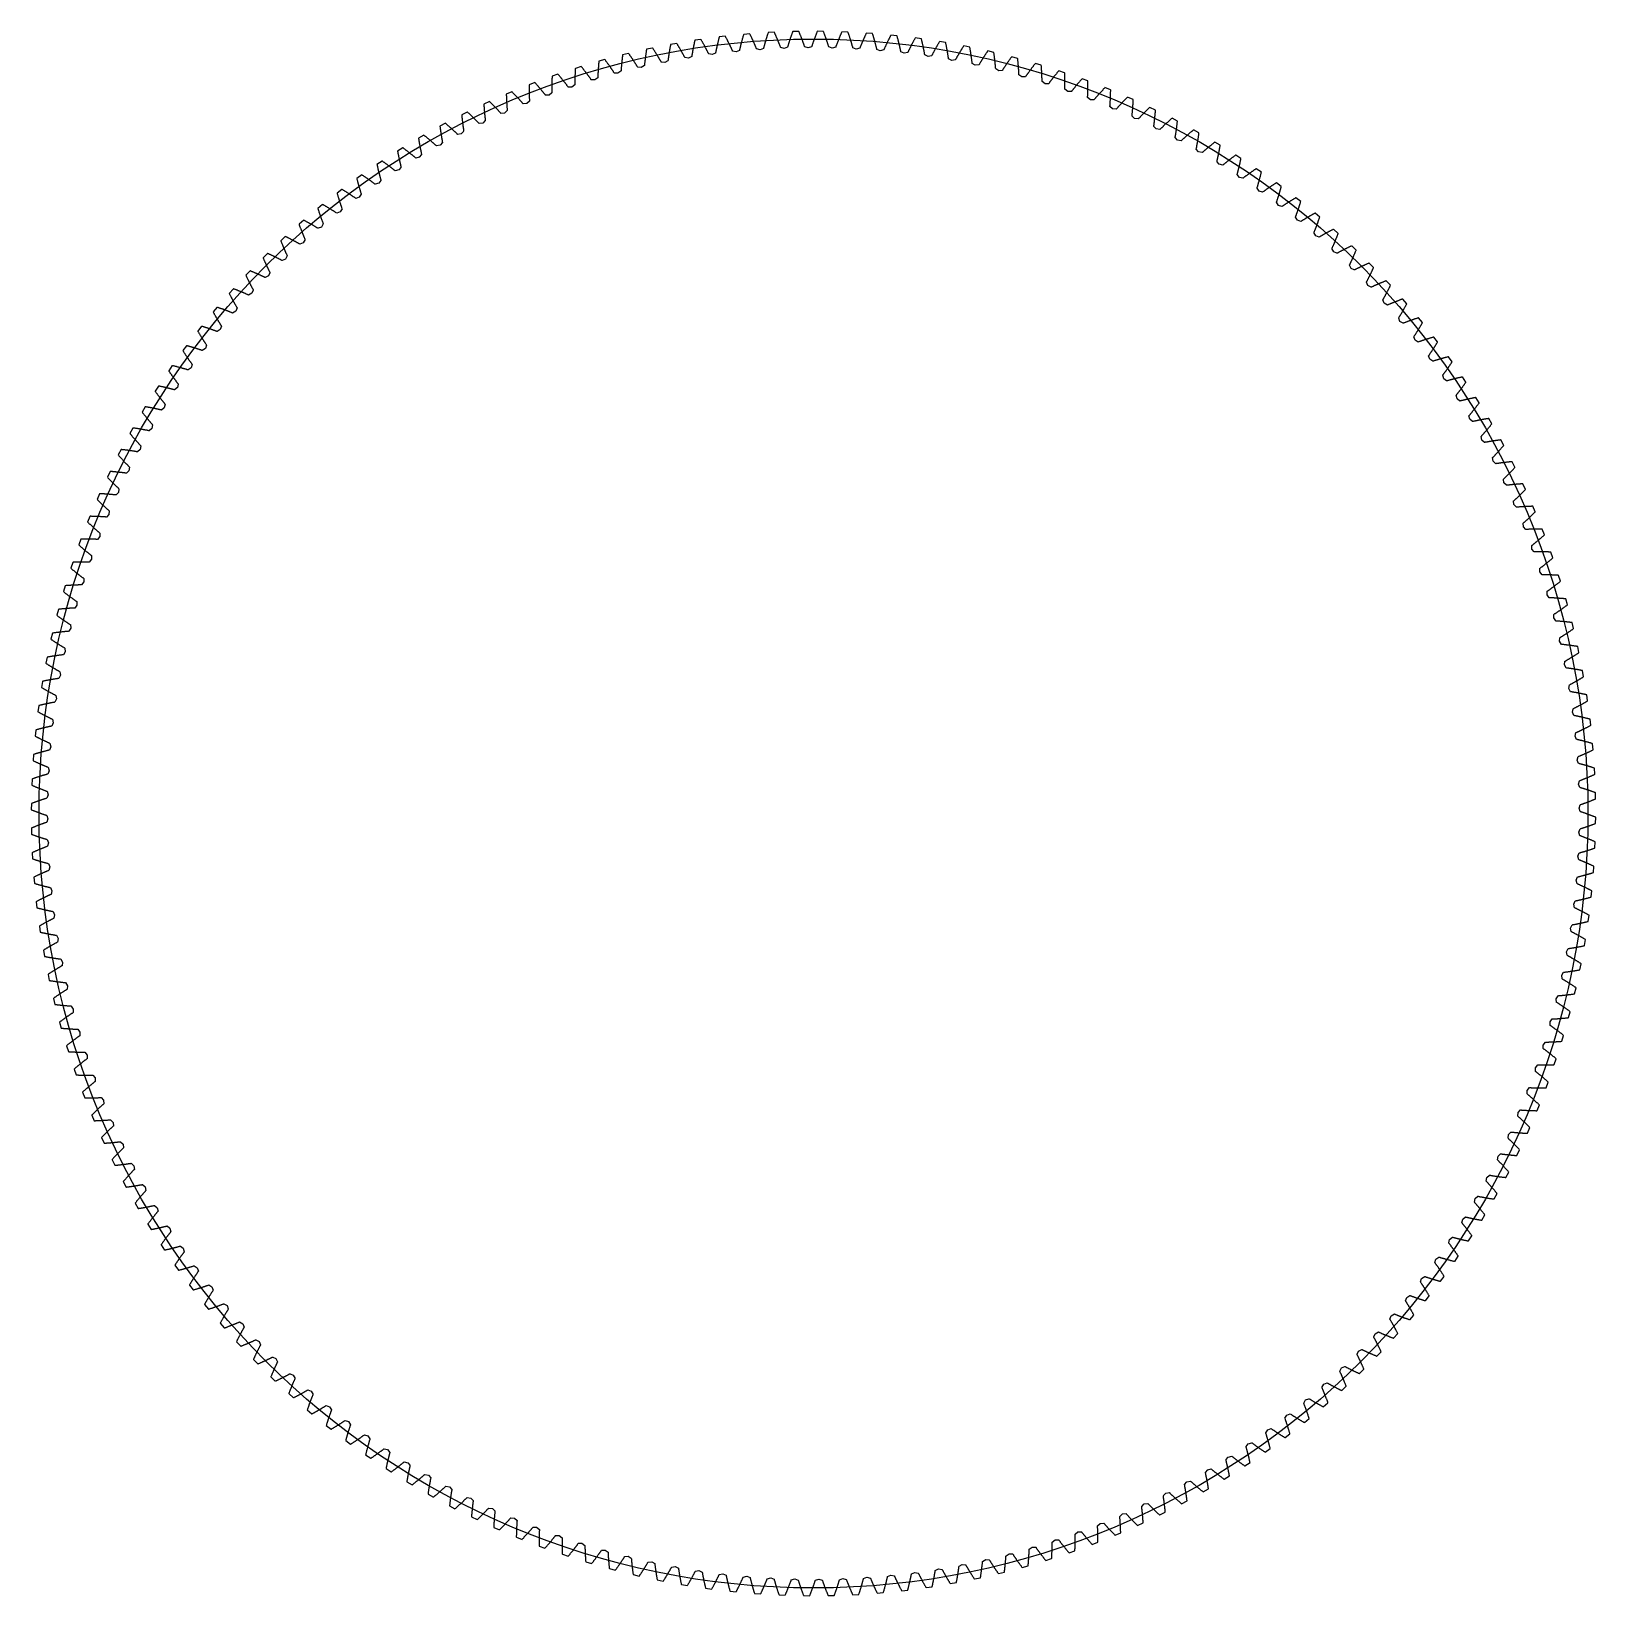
# Model space of a CAD drawing. Extents: x -119 to 119, y 119 to 356.
import ezdxf

# ---------------------------------------------------------------- set-up
doc = ezdxf.new("R2010")
doc.units = 0
doc.layers.get('0').update_dxf_attribs({"linetype": 'CONTINUOUS'})

msp = doc.modelspace()

# ---------------------------------------------------------------- linework, layer by layer
msp.add_lwpolyline([(116.237484, 238.437872), (116.410599, 238.959588), (116.47122, 238.980528), (116.532096, 239.001667), (116.593281, 239.023031), (116.654721, 239.044621), (116.716471, 239.066409), (116.778476, 239.088422), (116.840762, 239.110661), (116.903331, 239.133126), (116.966182, 239.155817), (117.029315, 239.178733), (117.092702, 239.201875), (117.156371, 239.225243), (117.220323, 239.248837), (117.284556, 239.272657), (117.349044, 239.296702), (117.413814, 239.320973), (117.478866, 239.345498), (117.544173, 239.370249), (117.609761, 239.395226), (117.675632, 239.420428), (117.741756, 239.445885), (117.808135, 239.471567), (117.874796, 239.497503), (117.941739, 239.523665), (118.008936, 239.550053), (118.076416, 239.576695), (118.144149, 239.60359), (118.212136, 239.630712), (118.280406, 239.658088), (118.348929, 239.685717), (118.417735, 239.713572), (118.486795, 239.741682), (118.556109, 239.770045), (118.625676, 239.798662), (118.695526, 239.827506), (118.747681, 239.856292), (118.726627, 240.785283), (118.673231, 240.811671), (118.602167, 240.837325), (118.531358, 240.862753), (118.46083, 240.887956), (118.390557, 240.912904), (118.320566, 240.937627), (118.250857, 240.962095), (118.18143, 240.986366), (118.112286, 241.010384), (118.043396, 241.034175), (117.974787, 241.05774), (117.906461, 241.08108), (117.838418, 241.104166), (117.770656, 241.127054), (117.703148, 241.149717), (117.635951, 241.172153), (117.569008, 241.194336), (117.502347, 241.216321), (117.435997, 241.23808), (117.3699, 241.259642), (117.304086, 241.28095), (117.238582, 241.30206), (117.173333, 241.322945), (117.108393, 241.343632), (117.043736, 241.364093), (116.979333, 241.384328), (116.91524, 241.404366), (116.85143, 241.424178), (116.787902, 241.443792), (116.724684, 241.463181), (116.661748, 241.482372), (116.599067, 241.501366), (116.536696, 241.520133), (116.474635, 241.538704), (116.412857, 241.557076), (116.351332, 241.575223), (116.154793, 242.088585), (116.154793, 242.088585), (116.311426, 242.615466), (116.371342, 242.638298), (116.43154, 242.661355), (116.49202, 242.68461), (116.552754, 242.70812), (116.613799, 242.731854), (116.675069, 242.755815), (116.73665, 242.780002), (116.798457, 242.804414), (116.860574, 242.82908), (116.922945, 242.853944), (116.985598, 242.879062), (117.048506, 242.904433), (117.111667, 242.930003), (117.175111, 242.955826), (117.238836, 242.981903), (117.302788, 243.008206), (117.36705, 243.034764), (117.431538, 243.061546), (117.496308, 243.088555), (117.56136, 243.115846), (117.626638, 243.143334), (117.692198, 243.171105), (117.758012, 243.199102), (117.824109, 243.22738), (117.890431, 243.255856), (117.957036, 243.284615), (118.023894, 243.313627), (118.091006, 243.342866), (118.158373, 243.372386), (118.225993, 243.402132), (118.293896, 243.432132), (118.362024, 243.462415), (118.430407, 243.492923), (118.499072, 243.523714), (118.567962, 243.554758), (118.619185, 243.585153), (118.568978, 244.513015), (118.514763, 244.53771), (118.442909, 244.561134), (118.371366, 244.584333), (118.300077, 244.607278), (118.22907, 244.630025), (118.158345, 244.652518), (118.087902, 244.674813), (118.017742, 244.696883), (117.947863, 244.718727), (117.878267, 244.740317), (117.808954, 244.761738), (117.739922, 244.782904), (117.671173, 244.803845), (117.602706, 244.824589), (117.534549, 244.845106), (117.466674, 244.865426), (117.399082, 244.88552), (117.331772, 244.905389), (117.264744, 244.92506), (117.198027, 244.944533), (117.131564, 244.963781), (117.065411, 244.982802), (116.999568, 245.001627), (116.93398, 245.020253), (116.868702, 245.038682), (116.803734, 245.056886), (116.739021, 245.074892), (116.674646, 245.0927), (116.610525, 245.11031), (116.546715, 245.127695), (116.483186, 245.144911), (116.419969, 245.161901), (116.357061, 245.178721), (116.294408, 245.195344), (116.232093, 245.211741), (116.170033, 245.227969), (115.957463, 245.734896), (115.957463, 245.734896), (116.097473, 246.266462), (116.156655, 246.291156), (116.216091, 246.316077), (116.27581, 246.341223), (116.335782, 246.366623), (116.396036, 246.392277), (116.456545, 246.418128), (116.517307, 246.444234), (116.578352, 246.470593), (116.63965, 246.497179), (116.701203, 246.524018), (116.76301, 246.551083), (116.825099, 246.578402), (116.887442, 246.605975), (116.950038, 246.633774), (117.012889, 246.661827), (117.076022, 246.690134), (117.13941, 246.718667), (117.203022, 246.747482), (117.266918, 246.776522), (117.331067, 246.805817), (117.39547, 246.835366), (117.460099, 246.865168), (117.52501, 246.895225), (117.590175, 246.925536), (117.655594, 246.956128), (117.721239, 246.986947), (117.787166, 247.018048), (117.853319, 247.049375), (117.919726, 247.080984), (117.986387, 247.112846), (118.053302, 247.144992), (118.120442, 247.177362), (118.187865, 247.210016), (118.255514, 247.242951), (118.323388, 247.27614), (118.373624, 247.308116), (118.294291, 248.233974), (118.239342, 248.256947), (118.166811, 248.278086), (118.094534, 248.299026), (118.022568, 248.319742), (117.950883, 248.340231), (117.879481, 248.360494), (117.808361, 248.38056), (117.737551, 248.400429), (117.667024, 248.420043), (117.596779, 248.43946), (117.526844, 248.45868), (117.457164, 248.477673), (117.387822, 248.496469), (117.318734, 248.515039), (117.249956, 248.533412), (117.181461, 248.551587), (117.113276, 248.569536), (117.045373, 248.587288), (116.977781, 248.604842), (116.910471, 248.622199), (116.843443, 248.63933), (116.776726, 248.656292), (116.710319, 248.673056), (116.644194, 248.689594), (116.57838, 248.705963), (116.512848, 248.722106), (116.447626, 248.73808), (116.382687, 248.753856), (116.318058, 248.769434), (116.25374, 248.784816), (116.189704, 248.800027), (116.125978, 248.815042), (116.062562, 248.829858), (115.999429, 248.844506), (115.936607, 248.858955), (115.874094, 248.873208), (115.645692, 249.373192), (115.645692, 249.373192), (115.768938, 249.908907), (115.827302, 249.935436), (115.885948, 249.962218), (115.944848, 249.989255), (116.004001, 250.016518), (116.063409, 250.044035), (116.123071, 250.071777), (116.182987, 250.099802), (116.243156, 250.128052), (116.30358, 250.156557), (116.364286, 250.185287), (116.425218, 250.214299), (116.486404, 250.243566), (116.547844, 250.273058), (116.609566, 250.302804), (116.671513, 250.332833), (116.733687, 250.363087), (116.796143, 250.393623), (116.858852, 250.424414), (116.921788, 250.455458), (116.984978, 250.486757), (117.048421, 250.518309), (117.11209, 250.550144), (117.176042, 250.582204), (117.240219, 250.614547), (117.304622, 250.647172), (117.36928, 250.680051), (117.434191, 250.713184), (117.499328, 250.746599), (117.564718, 250.780268), (117.630335, 250.814219), (117.696206, 250.848424), (117.762302, 250.882912), (117.828653, 250.917682), (117.895229, 250.952706), (117.962059, 250.988012), (118.01125, 251.021568), (117.902877, 251.944434), (117.847251, 251.965686), (117.774071, 251.984538), (117.701173, 252.003193), (117.628585, 252.02165), (117.556308, 252.039882), (117.484285, 252.057888), (117.412601, 252.075724), (117.341198, 252.093335), (117.270078, 252.110748), (117.199269, 252.127935), (117.128742, 252.144953), (117.058525, 252.161746), (116.98859, 252.17834), (116.918966, 252.194737), (116.849652, 252.210937), (116.78062, 252.226939), (116.711899, 252.242743), (116.643489, 252.258378), (116.57536, 252.273788), (116.507542, 252.289028), (116.440006, 252.304042), (116.372809, 252.318887), (116.305894, 252.333562), (116.23929, 252.348012), (116.172968, 252.362293), (116.106984, 252.376404), (116.041283, 252.390317), (115.975892, 252.404033), (115.910812, 252.41758), (115.846013, 252.430929), (115.781554, 252.444109), (115.717376, 252.457119), (115.653538, 252.469932), (115.589981, 252.482604), (115.526735, 252.49505), (115.4638, 252.507355), (115.21979, 252.999917), (115.21979, 252.999917), (115.32616, 253.539216), (115.383677, 253.567579), (115.441448, 253.596196), (115.499444, 253.625068), (115.557723, 253.654165), (115.616228, 253.683544), (115.674987, 253.713149), (115.733999, 253.743037), (115.793266, 253.773178), (115.852758, 253.803545), (115.912533, 253.834194), (115.972534, 253.865098), (116.03276, 253.896255), (116.093268, 253.927666), (116.153974, 253.95936), (116.214962, 253.991308), (116.276176, 254.023509), (116.337644, 254.055993), (116.399338, 254.088731), (116.461286, 254.121722), (116.52346, 254.154996), (116.585859, 254.188524), (116.648512, 254.222335), (116.71142, 254.256399), (116.774524, 254.290745), (116.837912, 254.325374), (116.901496, 254.360257), (116.965335, 254.395422), (117.029399, 254.430869), (117.09369, 254.46657), (117.158206, 254.502581), (117.222976, 254.538847), (117.287943, 254.575366), (117.353165, 254.612196), (117.418612, 254.649309), (117.484285, 254.686675), (117.532432, 254.721783), (117.395103, 255.640812), (117.338828, 255.660285), (117.265083, 255.676852), (117.191649, 255.693192), (117.118525, 255.709335), (117.045712, 255.725309), (116.973181, 255.741057), (116.900932, 255.756608), (116.829022, 255.77196), (116.757394, 255.787144), (116.686076, 255.802102), (116.615041, 255.81689), (116.544344, 255.831453), (116.47393, 255.845874), (116.403826, 255.86007), (116.334032, 255.874068), (116.264549, 255.887897), (116.195348, 255.901557), (116.126458, 255.915019), (116.057906, 255.928283), (115.989636, 255.941378), (115.921677, 255.954276), (115.854028, 255.967004), (115.78669, 255.979563), (115.719662, 255.991924), (115.652945, 256.004116), (115.58651, 256.016139), (115.520414, 256.027964), (115.454628, 256.039648), (115.389152, 256.051135), (115.323987, 256.062452), (115.259132, 256.0736), (115.194588, 256.084578), (115.130354, 256.095387), (115.066431, 256.106027), (115.002846, 256.116497), (114.939544, 256.126827), (114.68021, 256.611487), (114.68021, 256.611487), (114.769561, 257.153862), (114.826147, 257.184003), (114.882986, 257.214426), (114.94008, 257.245104), (114.997399, 257.276036), (115.054973, 257.307221), (115.112772, 257.338661), (115.170797, 257.370382), (115.229104, 257.402358), (115.287608, 257.434588), (115.346367, 257.4671), (115.40538, 257.499866), (115.464618, 257.532914), (115.524082, 257.566216), (115.583801, 257.599801), (115.643716, 257.633639), (115.703914, 257.66776), (115.76431, 257.702135), (115.82496, 257.736792), (115.885835, 257.771731), (115.946936, 257.806924), (116.008263, 257.842399), (116.069816, 257.878157), (116.131594, 257.914196), (116.193626, 257.950518), (116.255856, 257.987094), (116.31834, 258.023981), (116.381022, 258.061121), (116.443958, 258.098572), (116.507091, 258.136277), (116.57045, 258.174264), (116.634034, 258.212562), (116.697845, 258.251113), (116.761881, 258.289975), (116.826115, 258.32912), (116.890602, 258.368546), (116.937592, 258.405122), (116.771476, 259.319381), (116.714609, 259.337076), (116.640412, 259.351328), (116.566498, 259.365355), (116.492895, 259.379212), (116.419602, 259.392872), (116.346591, 259.406334), (116.273919, 259.419598), (116.201557, 259.432693), (116.129477, 259.445619), (116.057736, 259.458347), (115.986278, 259.470878), (115.915158, 259.483239), (115.84432, 259.495403), (115.773793, 259.507397), (115.703604, 259.519222), (115.633698, 259.53085), (115.56413, 259.542336), (115.494844, 259.553597), (115.425897, 259.564717), (115.357261, 259.575667), (115.288935, 259.58642), (115.220919, 259.597031), (115.153214, 259.607445), (115.08582, 259.617718), (115.018764, 259.627793), (114.95199, 259.637728), (114.885555, 259.647464), (114.81943, 259.65706), (114.753616, 259.666486), (114.68814, 259.675771), (114.622975, 259.684887), (114.55812, 259.693833), (114.493576, 259.70261), (114.429342, 259.711246), (114.365447, 259.719713), (114.301863, 259.728039), (114.02743, 260.204317), (114.02743, 260.204317), (114.099707, 260.749232), (114.155333, 260.781151), (114.211185, 260.813324), (114.267262, 260.84578), (114.323594, 260.878489), (114.380151, 260.911481), (114.436934, 260.944727), (114.493943, 260.978227), (114.551206, 261.012037), (114.608695, 261.046101), (114.666409, 261.080419), (114.724349, 261.115048), (114.782515, 261.149931), (114.840907, 261.185067), (114.899525, 261.220514), (114.958368, 261.256216), (115.017437, 261.292199), (115.076732, 261.328464), (115.136253, 261.365012), (115.195999, 261.401842), (115.255971, 261.438954), (115.316169, 261.476349), (115.376565, 261.514026), (115.437186, 261.551984), (115.498033, 261.590226), (115.559106, 261.628749), (115.620377, 261.667554), (115.681873, 261.70667), (115.743595, 261.74604), (115.805514, 261.785721), (115.86766, 261.825712), (115.930003, 261.865957), (115.992571, 261.906512), (116.055338, 261.94735), (116.11833, 261.988498), (116.181547, 262.029928), (116.22738, 262.067971), (116.032619, 262.976558), (115.975215, 262.992475), (115.900595, 263.004356), (115.826286, 263.016069), (115.752287, 263.027612), (115.678599, 263.038957), (115.605221, 263.050133), (115.532154, 263.061111), (115.459397, 263.07192), (115.386979, 263.08256), (115.314843, 263.093031), (115.243046, 263.103304), (115.171559, 263.113435), (115.100382, 263.12337), (115.029516, 263.133163), (114.958989, 263.142758), (114.888772, 263.152184), (114.818866, 263.16147), (114.74927, 263.170585), (114.679984, 263.179504), (114.611037, 263.188281), (114.542401, 263.196917), (114.474103, 263.205355), (114.406087, 263.213652), (114.33841, 263.22178), (114.271072, 263.229767), (114.204044, 263.237585), (114.137327, 263.245261), (114.07092, 263.252768), (114.004852, 263.260134), (113.939094, 263.267331), (113.873675, 263.274387), (113.808566, 263.281301), (113.743796, 263.288046), (113.679337, 263.29465), (113.615188, 263.301113), (113.551377, 263.307435), (113.262128, 263.774851), (113.262128, 263.774851), (113.317246, 264.32177), (113.371828, 264.355439), (113.426663, 264.389334), (113.481697, 264.423539), (113.536956, 264.457998), (113.592441, 264.49274), (113.64818, 264.527764), (113.704116, 264.56307), (113.760278, 264.59863), (113.816638, 264.634472), (113.873252, 264.670625), (113.930091, 264.707031), (113.987128, 264.74372), (114.044391, 264.780691), (114.10188, 264.817945), (114.159566, 264.85548), (114.217478, 264.893326), (114.275616, 264.931426), (114.333951, 264.969837), (114.392512, 265.008501), (114.451271, 265.047476), (114.510256, 265.086733), (114.569466, 265.126301), (114.628874, 265.16615), (114.688479, 265.206282), (114.74831, 265.246697), (114.808339, 265.287421), (114.868565, 265.328428), (114.929017, 265.369746), (114.989666, 265.411345), (115.050514, 265.453255), (115.111558, 265.495447), (115.172829, 265.53795), (115.234297, 265.580735), (115.295962, 265.623858), (115.357825, 265.667236), (115.402445, 265.706691), (115.179235, 266.608729), (115.12138, 266.62284), (115.046421, 266.63238), (114.971774, 266.641749), (114.897436, 266.65095), (114.823438, 266.659981), (114.749749, 266.668814), (114.676372, 266.677507), (114.603304, 266.68603), (114.530576, 266.694384), (114.458186, 266.702596), (114.386078, 266.710612), (114.314309, 266.718486), (114.24285, 266.72619), (114.17173, 266.733726), (114.10092, 266.74112), (114.030421, 266.748345), (113.960261, 266.755428), (113.890439, 266.762343), (113.8209, 266.769088), (113.751727, 266.775692), (113.682836, 266.782155), (113.614313, 266.788448), (113.546072, 266.794601), (113.478169, 266.800612), (113.410605, 266.806482), (113.343351, 266.812183), (113.276436, 266.817743), (113.209832, 266.82319), (113.143566, 266.828468), (113.077639, 266.833604), (113.012022, 266.838599), (112.946716, 266.843454), (112.881777, 266.848167), (112.81712, 266.852739), (112.75283, 266.857198), (112.68885, 266.861516), (112.385038, 267.319619), (112.385038, 267.319619), (112.422968, 267.867977), (112.476478, 267.903339), (112.530184, 267.938956), (112.584117, 267.974854), (112.638276, 268.011063), (112.69266, 268.047526), (112.747242, 268.084272), (112.802049, 268.121299), (112.857054, 268.158637), (112.912285, 268.196229), (112.967742, 268.234132), (113.023396, 268.272288), (113.079248, 268.310755), (113.135325, 268.349504), (113.1916, 268.388564), (113.248101, 268.427906), (113.3048, 268.46753), (113.361696, 268.507436), (113.418818, 268.547652), (113.476109, 268.588151), (113.533626, 268.628961), (113.591368, 268.670052), (113.64928, 268.711454), (113.70739, 268.753138), (113.765725, 268.795133), (113.824258, 268.83741), (113.88296, 268.879997), (113.941888, 268.922867), (114.001014, 268.966075), (114.060309, 269.009566), (114.119829, 269.053338), (114.179519, 269.09745), (114.239435, 269.141843), (114.29952, 269.186547), (114.359803, 269.231562), (114.420255, 269.276886), (114.463604, 269.317724), (114.212201, 270.212312), (114.153922, 270.22456), (114.07871, 270.231757), (114.00378, 270.238784), (113.929216, 270.245642), (113.854964, 270.252331), (113.781022, 270.258879), (113.707418, 270.265257), (113.634125, 270.271466), (113.56117, 270.277534), (113.488526, 270.28346), (113.416221, 270.289218), (113.344254, 270.294834), (113.272598, 270.300281), (113.201252, 270.305586), (113.130245, 270.310751), (113.059577, 270.315775), (112.989219, 270.320629), (112.9192, 270.325342), (112.849491, 270.329914), (112.78012, 270.334345), (112.711089, 270.338635), (112.642396, 270.342783), (112.574014, 270.346791), (112.505942, 270.350657), (112.438236, 270.354383), (112.370842, 270.357995), (112.303758, 270.361466), (112.23704, 270.364768), (112.170633, 270.367986), (112.104565, 270.371034), (112.038836, 270.373969), (111.973416, 270.376791), (111.908336, 270.379613), (111.843594, 270.382153), (111.779163, 270.384693), (111.715098, 270.386951), (111.397034, 270.835289), (111.397034, 270.835289), (111.417721, 271.384578), (111.470101, 271.421606), (111.522679, 271.458888), (111.575455, 271.49648), (111.628456, 271.534354), (111.681655, 271.57251), (111.735052, 271.610949), (111.788674, 271.64967), (111.842494, 271.688701), (111.896511, 271.728043), (111.950726, 271.767639), (112.005166, 271.807545), (112.059776, 271.847762), (112.114612, 271.88826), (112.169646, 271.929042), (112.224876, 271.970133), (112.280277, 272.011535), (112.335903, 272.053219), (112.391726, 272.095186), (112.447747, 272.137491), (112.503938, 272.180078), (112.560354, 272.222948), (112.61694, 272.266156), (112.673723, 272.309646), (112.730703, 272.353447), (112.787882, 272.39753), (112.845229, 272.441952), (112.902774, 272.486656), (112.960489, 272.531699), (113.018429, 272.577024), (113.07651, 272.622659), (113.134817, 272.668605), (113.193266, 272.714861), (113.25194, 272.761456), (113.310755, 272.808333), (113.369796, 272.855521), (113.411847, 272.897713), (113.132447, 273.783947), (113.073801, 273.794389), (112.998391, 273.799187), (112.92332, 273.803844), (112.848559, 273.808359), (112.774109, 273.812734), (112.700026, 273.816939), (112.626253, 273.821003), (112.55279, 273.824926), (112.479695, 273.828708), (112.40691, 273.832348), (112.334435, 273.83582), (112.262327, 273.839178), (112.19053, 273.842367), (112.119071, 273.845443), (112.047923, 273.84835), (111.977142, 273.851172), (111.906671, 273.853712), (111.836539, 273.856252), (111.766717, 273.85851), (111.697262, 273.860768), (111.628118, 273.862744), (111.559312, 273.864719), (111.490816, 273.866695), (111.422688, 273.868388), (111.35487, 273.870081), (111.287419, 273.871492), (111.220278, 273.872904), (111.153476, 273.874032), (111.086985, 273.875161), (111.02086, 273.87629), (110.955046, 273.877137), (110.889598, 273.877984), (110.824462, 273.878548), (110.759663, 273.879112), (110.695204, 273.879395), (110.631083, 273.879677), (110.299105, 274.317799), (110.299105, 274.317799), (110.302548, 274.867483), (110.353715, 274.906119), (110.405079, 274.945038), (110.45667, 274.984266), (110.508457, 275.023778), (110.560414, 275.063599), (110.612597, 275.103703), (110.66495, 275.144089), (110.717528, 275.184785), (110.770275, 275.225792), (110.823248, 275.267081), (110.87639, 275.308681), (110.92973, 275.350591), (110.98324, 275.392783), (111.036975, 275.435286), (111.090879, 275.478099), (111.144981, 275.521194), (111.199253, 275.5646), (111.253722, 275.608316), (111.308388, 275.652343), (111.363224, 275.69668), (111.418257, 275.741328), (111.47346, 275.786257), (111.52886, 275.831526), (111.58443, 275.877105), (111.640197, 275.922966), (111.696105, 275.969166), (111.752239, 276.015648), (111.808514, 276.062468), (111.864987, 276.109599), (111.921629, 276.157041), (111.97844, 276.204793), (112.035421, 276.252884), (112.092599, 276.301256), (112.149918, 276.349968), (112.207435, 276.399018), (112.248132, 276.44248), (111.941046, 277.319514), (111.882118, 277.328094), (111.806567, 277.330634), (111.731383, 277.332892), (111.656509, 277.335149), (111.581974, 277.337125), (111.507778, 277.3391), (111.43392, 277.340794), (111.360402, 277.342487), (111.287193, 277.343898), (111.214323, 277.345309), (111.14182, 277.346438), (111.0696, 277.347567), (110.997746, 277.348414), (110.926231, 277.34926), (110.855054, 277.349825), (110.784188, 277.350389), (110.713661, 277.350954), (110.643501, 277.351236), (110.573651, 277.351405), (110.504139, 277.35149), (110.434967, 277.351434), (110.366133, 277.351264), (110.297637, 277.350982), (110.229481, 277.3507), (110.161634, 277.350135), (110.094155, 277.349571), (110.027014, 277.348724), (109.960212, 277.347878), (109.893721, 277.346749), (109.827596, 277.34562), (109.76181, 277.344491), (109.696335, 277.34308), (109.631226, 277.341669), (109.566456, 277.340258), (109.501996, 277.338564), (109.437904, 277.336871), (109.092323, 277.764353), (109.092323, 277.764353), (109.078494, 278.313868), (109.128419, 278.354084), (109.178542, 278.394612), (109.228862, 278.435449), (109.27938, 278.476569), (109.330095, 278.517999), (109.38098, 278.559712), (109.432034, 278.601734), (109.483313, 278.644068), (109.534762, 278.686712), (109.586381, 278.729638), (109.638197, 278.772902), (109.690182, 278.816449), (109.742365, 278.860306), (109.794717, 278.904474), (109.847267, 278.948952), (109.899986, 278.993741), (109.952875, 279.03884), (110.005932, 279.08425), (110.059188, 279.12997), (110.112612, 279.176), (110.166206, 279.222341), (110.21997, 279.268992), (110.273931, 279.315954), (110.328033, 279.363255), (110.382332, 279.410866), (110.436773, 279.458787), (110.491411, 279.507019), (110.54619, 279.555589), (110.601139, 279.60447), (110.656257, 279.653661), (110.711544, 279.703191), (110.767001, 279.753032), (110.822627, 279.803183), (110.878394, 279.853672), (110.934331, 279.904472), (110.973644, 279.949204), (110.639154, 280.816163), (110.579972, 280.822908), (110.504422, 280.822964), (110.429181, 280.822908), (110.354279, 280.82271), (110.279744, 280.822428), (110.20552, 280.821864), (110.131634, 280.821299), (110.058087, 280.820735), (109.984879, 280.819888), (109.912009, 280.819042), (109.839478, 280.817913), (109.767285, 280.816784), (109.695432, 280.815373), (109.623916, 280.813962), (109.55274, 280.812268), (109.481902, 280.810575), (109.411403, 280.808882), (109.341271, 280.806906), (109.271449, 280.80493), (109.201966, 280.802955), (109.132822, 280.800697), (109.064044, 280.798439), (108.995577, 280.795899), (108.927477, 280.793359), (108.859687, 280.790819), (108.792264, 280.787997), (108.725152, 280.785147), (108.658406, 280.782183), (108.591999, 280.779107), (108.525931, 280.775946), (108.460201, 280.772672), (108.394839, 280.769314), (108.329786, 280.765843), (108.265101, 280.762287), (108.200726, 280.758646), (108.136718, 280.754892), (107.777873, 281.171311), (107.777873, 281.171311), (107.7468, 281.720121), (107.795427, 281.76189), (107.84428, 281.803969), (107.893273, 281.846359), (107.942493, 281.889031), (107.991854, 281.932041), (108.041412, 281.975334), (108.091139, 282.018938), (108.141036, 282.06288), (108.191131, 282.107104), (108.241366, 282.151638), (108.291799, 282.196484), (108.342402, 282.241667), (108.393174, 282.287133), (108.444115, 282.332938), (108.495253, 282.379025), (108.546533, 282.42545), (108.597982, 282.472186), (108.649601, 282.519233), (108.701388, 282.566618), (108.753317, 282.614285), (108.805444, 282.662291), (108.857711, 282.710636), (108.910148, 282.759263), (108.962754, 282.808228), (109.01553, 282.857533), (109.068447, 282.907147), (109.121533, 282.957072), (109.17476, 283.007336), (109.228156, 283.05791), (109.281722, 283.108795), (109.335401, 283.160047), (109.389277, 283.211609), (109.443294, 283.263481), (109.497453, 283.315692), (109.551752, 283.368242), (109.589655, 283.414188), (109.2281, 284.270196), (109.168748, 284.275078), (109.093198, 284.272821), (109.018014, 284.270281), (108.943168, 284.267741), (108.868662, 284.265201), (108.794494, 284.262378), (108.720664, 284.2595), (108.647174, 284.25648), (108.574022, 284.253376), (108.501208, 284.25013), (108.428762, 284.246772), (108.356654, 284.243328), (108.284857, 284.239744), (108.213426, 284.236075), (108.142334, 284.232294), (108.071581, 284.228399), (108.001195, 284.22442), (107.931119, 284.220327), (107.86141, 284.216122), (107.79204, 284.211832), (107.72298, 284.20743), (107.654316, 284.202942), (107.585962, 284.198342), (107.517946, 284.193657), (107.450297, 284.18886), (107.382987, 284.183977), (107.316016, 284.17901), (107.249412, 284.173958), (107.183118, 284.168794), (107.11719, 284.163544), (107.051602, 284.158238), (106.986352, 284.15282), (106.921441, 284.147316), (106.856897, 284.141728), (106.792691, 284.136056), (106.728824, 284.130298), (106.357081, 284.535231), (106.357081, 284.535231), (106.308765, 285.082798), (106.356065, 285.126091), (106.403563, 285.169666), (106.451231, 285.21358), (106.499039, 285.257776), (106.547045, 285.302311), (106.59522, 285.347156), (106.643537, 285.392312), (106.692051, 285.437778), (106.740706, 285.483554), (106.789559, 285.529641), (106.838552, 285.576066), (106.887716, 285.622802), (106.93702, 285.669849), (106.986493, 285.717206), (107.036136, 285.764901), (107.085948, 285.812907), (107.135902, 285.861224), (107.186024, 285.909879), (107.236288, 285.958844), (107.286721, 286.008149), (107.337296, 286.057763), (107.388039, 286.107717), (107.438924, 286.15798), (107.48995, 286.208583), (107.541145, 286.259496), (107.592481, 286.310747), (107.643958, 286.362309), (107.695605, 286.41421), (107.747364, 286.466449), (107.799293, 286.519027), (107.851363, 286.571916), (107.903574, 286.625143), (107.955927, 286.67868), (108.00842, 286.732585), (108.061083, 286.7868), (108.097489, 286.833931), (107.709236, 287.678142), (107.649744, 287.681162), (107.574334, 287.676477), (107.499263, 287.671708), (107.42453, 287.666797), (107.350137, 287.661802), (107.276082, 287.656693), (107.202393, 287.6515), (107.129016, 287.646166), (107.056005, 287.640748), (106.983361, 287.635216), (106.911027, 287.6296), (106.83906, 287.623899), (106.767432, 287.618057), (106.696143, 287.612159), (106.625192, 287.606147), (106.554609, 287.600023), (106.484364, 287.593814), (106.414457, 287.587521), (106.344918, 287.581142), (106.275717, 287.57468), (106.206854, 287.568104), (106.138331, 287.561443), (106.070174, 287.554726), (106.002356, 287.547897), (105.934877, 287.540982), (105.867736, 287.533983), (105.800962, 287.526928), (105.734527, 287.519759), (105.668459, 287.512534), (105.60273, 287.505225), (105.537339, 287.49783), (105.472286, 287.49038), (105.407601, 287.482844), (105.343226, 287.475224), (105.279246, 287.467548), (105.215577, 287.459787), (104.831303, 287.852866), (104.831303, 287.852866), (104.765828, 288.398627), (104.811745, 288.44336), (104.857832, 288.48843), (104.904088, 288.533812), (104.950514, 288.579504), (104.997081, 288.625506), (105.043817, 288.671847), (105.090722, 288.718498), (105.137768, 288.76546), (105.184984, 288.812732), (105.232341, 288.860343), (105.279839, 288.908292), (105.327506, 288.956524), (105.375343, 289.005123), (105.423293, 289.054004), (105.471412, 289.103223), (105.5197, 289.152782), (105.568101, 289.20265), (105.616671, 289.252858), (105.665383, 289.303375), (105.714236, 289.354232), (105.763229, 289.405427), (105.812364, 289.456932), (105.86164, 289.508777), (105.911057, 289.56096), (105.960644, 289.613453), (106.010343, 289.666285), (106.060184, 289.719456), (106.110165, 289.772965), (106.16026, 289.826785), (106.210523, 289.880943), (106.2609, 289.935468), (106.311418, 289.990304), (106.362048, 290.045479), (106.41282, 290.100992), (106.463733, 290.156815), (106.498672, 290.205075), (106.084088, 291.036671), (106.024539, 291.0378), (105.949298, 291.030745), (105.874397, 291.023604), (105.799862, 291.01638), (105.725666, 291.009042), (105.651808, 291.001619), (105.578317, 290.994084), (105.505165, 290.986464), (105.432352, 290.978759), (105.359906, 290.970942), (105.287798, 290.963068), (105.216029, 290.955081), (105.144626, 290.947009), (105.073563, 290.938853), (105.002838, 290.930612), (104.93248, 290.922315), (104.862461, 290.913905), (104.792808, 290.90541), (104.723494, 290.896858), (104.654519, 290.888194), (104.585883, 290.879474), (104.517613, 290.870668), (104.449711, 290.861806), (104.382118, 290.85286), (104.314893, 290.843829), (104.248035, 290.834741), (104.181515, 290.825569), (104.115334, 290.81634), (104.04952, 290.807027), (103.984044, 290.797657), (103.918907, 290.788203), (103.854137, 290.77872), (103.789706, 290.769153), (103.725613, 290.759529), (103.661887, 290.749821), (103.598528, 290.740084), (103.202091, 291.120886), (103.202091, 291.120886), (103.119484, 291.664334), (103.163991, 291.710477), (103.208638, 291.756987), (103.253455, 291.80378), (103.298413, 291.850911), (103.343512, 291.898352), (103.388781, 291.946132), (103.43419, 291.994223), (103.479741, 292.042652), (103.525433, 292.091392), (103.571266, 292.140471), (103.61724, 292.18986), (103.663383, 292.239587), (103.709639, 292.289653), (103.756065, 292.34003), (103.802603, 292.390745), (103.849283, 292.441771), (103.896104, 292.493164), (103.943065, 292.544867), (103.990168, 292.59688), (104.037412, 292.649261), (104.084769, 292.701952), (104.132267, 292.754981), (104.179906, 292.80835), (104.227658, 292.862028), (104.275551, 292.916074), (104.323557, 292.970458), (104.371704, 293.025153), (104.419993, 293.080186), (104.468394, 293.135586), (104.516908, 293.191297), (104.565535, 293.247346), (104.614303, 293.303762), (104.663212, 293.360489), (104.712206, 293.417554), (104.76134, 293.474987), (104.794756, 293.524291), (104.354235, 294.342481), (104.294686, 294.341635), (104.2197, 294.332237), (104.14508, 294.322754), (104.070799, 294.313187), (103.996857, 294.303506), (103.923282, 294.29377), (103.850045, 294.283948), (103.777175, 294.274014), (103.704644, 294.264024), (103.63248, 294.253948), (103.560654, 294.243816), (103.489167, 294.233572), (103.418047, 294.223271), (103.347294, 294.212885), (103.276852, 294.202443), (103.206804, 294.191916), (103.137067, 294.181304), (103.067725, 294.170636), (102.998693, 294.159884), (102.930029, 294.149074), (102.861731, 294.138209), (102.793772, 294.127259), (102.726151, 294.116252), (102.658898, 294.105189), (102.591983, 294.094069), (102.525435, 294.082865), (102.459226, 294.071633), (102.393383, 294.060316), (102.327879, 294.048942), (102.262714, 294.037512), (102.197916, 294.026054), (102.133485, 294.014511), (102.069392, 294.00294), (102.005638, 293.991284), (101.942251, 293.9796), (101.879202, 293.96786), (101.471024, 294.336018), (101.471024, 294.336018), (101.371372, 294.876615), (101.414411, 294.924141), (101.457591, 294.972006), (101.500912, 295.02021), (101.544374, 295.068724), (101.587949, 295.117576), (101.631694, 295.16674), (101.675551, 295.216241), (101.719578, 295.266082), (101.763717, 295.316233), (101.807998, 295.366722), (101.852391, 295.417522), (101.896926, 295.468689), (101.941602, 295.520166), (101.986419, 295.571982), (102.031348, 295.624137), (102.076419, 295.676602), (102.121603, 295.729434), (102.166928, 295.782577), (102.212366, 295.836058), (102.257916, 295.889878), (102.303608, 295.944036), (102.349413, 295.998533), (102.39533, 296.053369), (102.441389, 296.108543), (102.487561, 296.164056), (102.533845, 296.219908), (102.580242, 296.276099), (102.626781, 296.332628), (102.673404, 296.389496), (102.72014, 296.44673), (102.767017, 296.504275), (102.813979, 296.562187), (102.861054, 296.620438), (102.908241, 296.679027), (102.955542, 296.737955), (102.987404, 296.788276), (102.521399, 297.592242), (102.461907, 297.589702), (102.387259, 297.577962), (102.31295, 297.566136), (102.239008, 297.554227), (102.165432, 297.54226), (102.092196, 297.53021), (102.019298, 297.518074), (101.946766, 297.505882), (101.874602, 297.493605), (101.802777, 297.481272), (101.731318, 297.468883), (101.660198, 297.456408), (101.589417, 297.443878), (101.519002, 297.431262), (101.448955, 297.418619), (101.379246, 297.405891), (101.309904, 297.393106), (101.2409, 297.380265), (101.172264, 297.367339), (101.103966, 297.354385), (101.036035, 297.341375), (100.968443, 297.328308), (100.901218, 297.315184), (100.834359, 297.302005), (100.767811, 297.288768), (100.701658, 297.275504), (100.635844, 297.262183), (100.570369, 297.248806), (100.50526, 297.2354), (100.44049, 297.22191), (100.376087, 297.20842), (100.312051, 297.194873), (100.248353, 297.18127), (100.184994, 297.167639), (100.122002, 297.153979), (100.059377, 297.140263), (99.639797, 297.495412), (99.639797, 297.495412), (99.52324, 298.032593), (99.564754, 298.081474), (99.60641, 298.130666), (99.648179, 298.180196), (99.690089, 298.230064), (99.73214, 298.280243), (99.774304, 298.330761), (99.81661, 298.381618), (99.859028, 298.432813), (99.901558, 298.484318), (99.94423, 298.536162), (99.987015, 298.588374), (100.029941, 298.640895), (100.07298, 298.693755), (100.116132, 298.746954), (100.159397, 298.800492), (100.202802, 298.85434), (100.246293, 298.908555), (100.289924, 298.963108), (100.333669, 299.018), (100.377498, 299.073231), (100.421468, 299.128773), (100.465551, 299.184681), (100.509719, 299.240956), (100.554028, 299.297542), (100.598422, 299.354466), (100.642928, 299.411757), (100.687547, 299.469358), (100.73228, 299.527327), (100.777096, 299.585634), (100.822026, 299.644308), (100.867041, 299.703292), (100.912196, 299.762644), (100.957408, 299.822362), (101.002733, 299.882391), (101.048171, 299.942786), (101.078397, 299.994094), (100.587387, 300.783018), (100.528007, 300.778531), (100.453754, 300.764448), (100.379869, 300.75028), (100.30635, 300.736056), (100.23317, 300.721776), (100.160356, 300.707439), (100.087882, 300.693018), (100.015774, 300.678568), (99.944005, 300.664033), (99.872602, 300.649442), (99.801567, 300.634795), (99.73087, 300.62012), (99.660541, 300.605359), (99.59055, 300.590543), (99.520925, 300.575698), (99.451668, 300.560796), (99.382749, 300.545839), (99.314198, 300.530824), (99.245984, 300.515782), (99.178138, 300.500683), (99.110631, 300.485528), (99.043518, 300.470344), (98.976716, 300.455104), (98.910281, 300.439836), (98.844213, 300.42454), (98.778483, 300.409187), (98.713121, 300.393806), (98.648125, 300.378368), (98.583468, 300.36293), (98.519149, 300.347436), (98.455198, 300.331914), (98.391613, 300.316364), (98.328367, 300.300757), (98.265488, 300.28515), (98.202948, 300.269515), (98.140774, 300.253823), (97.710272, 300.595623), (97.710272, 300.595623), (97.576894, 301.12891), (97.616857, 301.179032), (97.656932, 301.229522), (97.697121, 301.28035), (97.73745, 301.331489), (97.777893, 301.382966), (97.818448, 301.43481), (97.859144, 301.486965), (97.899926, 301.539458), (97.94082, 301.59229), (97.981855, 301.645461), (98.022974, 301.698942), (98.064235, 301.75279), (98.105581, 301.806977), (98.147039, 301.861502), (98.188611, 301.916366), (98.230295, 301.971597), (98.272064, 302.027138), (98.313946, 302.083018), (98.35594, 302.139265), (98.398048, 302.195823), (98.44024, 302.252747), (98.482545, 302.31001), (98.524935, 302.36764), (98.567438, 302.42558), (98.610025, 302.483887), (98.652697, 302.542533), (98.695482, 302.601517), (98.73838, 302.660868), (98.781334, 302.720558), (98.824401, 302.780587), (98.867553, 302.840983), (98.910789, 302.901717), (98.954138, 302.962818), (98.997544, 303.024258), (99.041063, 303.086036), (99.06968, 303.138276), (98.554117, 303.911367), (98.494906, 303.905045), (98.421134, 303.88862), (98.347728, 303.872138), (98.274688, 303.855628), (98.201988, 303.839062), (98.129654, 303.822439), (98.05766, 303.805759), (97.98606, 303.789024), (97.914799, 303.77226), (97.843876, 303.755439), (97.773321, 303.738562), (97.703132, 303.721657), (97.63331, 303.704696), (97.563827, 303.687706), (97.494711, 303.67066), (97.425933, 303.653585), (97.357523, 303.636482), (97.289479, 303.619323), (97.221774, 303.602136), (97.154436, 303.58492), (97.087436, 303.567648), (97.020803, 303.550376), (96.954538, 303.533048), (96.88861, 303.515691), (96.82305, 303.498335), (96.757857, 303.480922), (96.693002, 303.46348), (96.628514, 303.446039), (96.564365, 303.428541), (96.500583, 303.411043), (96.43714, 303.393517), (96.374063, 303.375963), (96.311353, 303.358409), (96.248982, 303.340826), (96.186978, 303.323216), (96.125312, 303.305605), (95.684284, 303.633717), (95.684284, 303.633717), (95.534226, 304.162516), (95.572608, 304.213909), (95.611075, 304.265612), (95.649655, 304.317682), (95.688348, 304.370063), (95.727153, 304.42281), (95.766072, 304.475868), (95.805103, 304.529264), (95.844219, 304.583028), (95.883448, 304.637101), (95.922761, 304.691542), (95.962188, 304.746321), (96.001727, 304.801439), (96.041351, 304.856896), (96.081088, 304.912691), (96.12091, 304.968825), (96.160844, 305.025326), (96.200863, 305.082166), (96.240967, 305.139344), (96.281184, 305.196861), (96.321457, 305.254745), (96.361843, 305.312939), (96.402342, 305.371528), (96.442897, 305.430428), (96.483565, 305.489695), (96.52429, 305.5493), (96.565127, 305.609272), (96.606021, 305.669583), (96.647028, 305.730233), (96.688092, 305.791249), (96.72924, 305.852604), (96.770472, 305.914326), (96.81179, 305.976387), (96.853192, 306.038786), (96.89465, 306.101581), (96.936193, 306.164686), (96.963145, 306.2178), (96.423593, 306.974325), (96.36458, 306.96614), (96.291372, 306.947401), (96.21853, 306.928633), (96.146027, 306.909837), (96.073891, 306.890984), (96.002122, 306.872104), (95.930692, 306.853167), (95.859628, 306.834201), (95.788932, 306.81518), (95.718602, 306.796158), (95.648611, 306.77708), (95.578986, 306.757973), (95.509701, 306.738838), (95.44081, 306.719647), (95.37223, 306.700456), (95.304046, 306.681237), (95.236199, 306.661989), (95.16872, 306.642685), (95.101608, 306.623381), (95.034834, 306.604049), (94.968427, 306.584717), (94.902359, 306.565328), (94.836686, 306.54594), (94.771323, 306.526551), (94.706355, 306.507106), (94.641726, 306.487661), (94.577436, 306.468216), (94.513541, 306.448742), (94.449985, 306.429241), (94.386767, 306.409739), (94.323916, 306.390238), (94.261432, 306.370708), (94.199287, 306.351178), (94.137508, 306.331648), (94.076097, 306.312118), (94.015024, 306.29256), (93.563892, 306.606674), (93.563892, 306.606674), (93.397296, 307.130506), (93.434013, 307.183056), (93.470871, 307.235973), (93.507786, 307.2892), (93.544813, 307.342794), (93.581954, 307.396698), (93.619179, 307.45097), (93.656489, 307.50558), (93.693911, 307.560528), (93.731419, 307.615816), (93.769011, 307.67147), (93.806716, 307.727435), (93.844505, 307.783766), (93.882351, 307.840436), (93.92031, 307.897474), (93.958354, 307.954849), (93.996482, 308.012564), (94.034695, 308.070617), (94.072992, 308.129037), (94.111374, 308.187796), (94.149841, 308.246893), (94.188365, 308.306357), (94.227001, 308.36616), (94.265694, 308.42633), (94.304471, 308.486838), (94.343305, 308.547685), (94.382223, 308.608899), (94.421226, 308.67048), (94.460286, 308.732372), (94.49943, 308.794658), (94.538631, 308.857283), (94.577916, 308.920247), (94.617258, 308.983578), (94.656656, 309.047275), (94.696139, 309.111311), (94.735678, 309.175714), (94.760965, 309.229647), (94.197876, 309.968844), (94.139173, 309.958796), (94.066586, 309.937799), (93.994365, 309.916745), (93.922483, 309.895663), (93.850996, 309.874553), (93.779848, 309.853415), (93.709038, 309.832248), (93.638624, 309.811081), (93.568548, 309.789858), (93.498839, 309.768607), (93.429497, 309.747356), (93.360494, 309.726076), (93.291858, 309.704768), (93.223588, 309.683432), (93.155657, 309.662096), (93.088121, 309.640732), (93.020896, 309.619368), (92.954066, 309.597975), (92.887574, 309.576555), (92.82145, 309.555134), (92.755692, 309.533713), (92.690273, 309.512293), (92.62522, 309.490844), (92.560507, 309.469395), (92.496188, 309.447918), (92.43218, 309.426469), (92.368568, 309.404992), (92.305293, 309.383515), (92.242386, 309.362038), (92.179817, 309.34056), (92.117616, 309.319083), (92.055752, 309.297634), (91.994256, 309.276157), (91.933127, 309.25468), (91.872336, 309.233231), (91.811912, 309.211782), (91.351156, 309.511531), (91.351156, 309.511531), (91.168192, 310.029888), (91.203244, 310.083567), (91.238409, 310.137612), (91.273658, 310.191968), (91.308964, 310.246691), (91.344383, 310.301753), (91.379887, 310.357153), (91.415475, 310.41292), (91.451148, 310.469026), (91.486905, 310.52547), (91.522748, 310.582254), (91.558646, 310.639404), (91.594658, 310.696892), (91.630726, 310.75472), (91.66685, 310.812914), (91.703088, 310.871447), (91.739381, 310.930318), (91.77576, 310.989557), (91.812195, 311.049134), (91.848714, 311.109078), (91.88529, 311.16936), (91.921951, 311.23001), (91.958668, 311.290998), (91.995442, 311.352353), (92.0323, 311.414047), (92.069214, 311.47608), (92.106186, 311.538507), (92.143241, 311.601245), (92.180354, 311.664378), (92.217494, 311.72785), (92.254719, 311.79166), (92.292001, 311.855838), (92.329339, 311.920382), (92.366733, 311.985265), (92.404184, 312.050515), (92.441663, 312.116131), (92.465229, 312.170826), (91.879222, 312.891988), (91.820859, 312.880107), (91.748977, 312.856824), (91.677434, 312.833512), (91.606285, 312.810172), (91.535476, 312.786832), (91.465005, 312.763493), (91.394929, 312.740096), (91.325192, 312.7167), (91.255822, 312.693304), (91.186818, 312.66988), (91.118154, 312.646455), (91.049884, 312.623002), (90.981953, 312.599578), (90.914361, 312.576097), (90.847164, 312.552644), (90.780306, 312.529164), (90.713814, 312.505683), (90.647661, 312.482202), (90.581903, 312.458721), (90.516456, 312.43524), (90.451404, 312.411759), (90.38669, 312.388278), (90.322344, 312.364797), (90.258364, 312.341316), (90.194723, 312.317864), (90.131448, 312.294383), (90.068513, 312.27093), (90.005944, 312.247478), (89.943742, 312.224053), (89.881879, 312.200629), (89.820383, 312.177204), (89.759254, 312.153808), (89.698463, 312.130412), (89.638011, 312.107044), (89.577954, 312.083676), (89.518208, 312.060336), (89.04828, 312.345493), (89.04828, 312.345493), (88.849115, 312.857811), (88.882474, 312.912591), (88.915917, 312.96768), (88.949417, 313.023137), (88.98303, 313.078961), (89.016699, 313.135095), (89.050424, 313.191596), (89.084263, 313.248435), (89.11813, 313.305642), (89.152109, 313.363158), (89.186145, 313.42107), (89.220238, 313.479293), (89.254415, 313.537882), (89.288648, 313.596838), (89.322938, 313.656133), (89.357313, 313.715767), (89.391744, 313.775767), (89.426232, 313.836106), (89.460776, 313.896812), (89.495404, 313.957857), (89.530061, 314.019269), (89.564803, 314.081019), (89.599572, 314.143136), (89.634427, 314.20562), (89.66931, 314.268443), (89.704277, 314.331632), (89.739272, 314.39516), (89.774324, 314.459056), (89.809433, 314.523289), (89.84457, 314.58789), (89.879763, 314.652858), (89.915012, 314.718192), (89.95029, 314.783865), (89.985624, 314.849905), (90.021015, 314.916284), (90.056434, 314.983029), (90.078278, 315.038458), (89.469891, 315.740852), (89.411923, 315.727136), (89.340803, 315.701595), (89.27005, 315.676054), (89.199635, 315.650513), (89.129616, 315.624944), (89.059935, 315.599403), (88.990593, 315.573833), (88.921646, 315.548264), (88.853038, 315.522695), (88.784797, 315.497097), (88.716922, 315.471528), (88.649415, 315.445958), (88.582246, 315.420389), (88.515444, 315.39482), (88.449009, 315.36925), (88.382912, 315.343681), (88.317183, 315.31814), (88.25182, 315.292599), (88.186796, 315.267058), (88.122167, 315.241517), (88.057849, 315.216004), (87.993926, 315.190519), (87.930341, 315.165034), (87.867123, 315.13955), (87.804244, 315.114093), (87.741732, 315.088637), (87.679586, 315.063237), (87.61778, 315.037837), (87.55634, 315.012437), (87.495267, 314.987093), (87.434533, 314.96175), (87.374137, 314.936434), (87.314109, 314.911147), (87.254447, 314.885888), (87.195124, 314.860658), (87.136168, 314.835455), (86.65749, 315.105683), (86.65749, 315.105683), (86.442352, 315.61151), (86.473961, 315.667305), (86.505655, 315.723439), (86.537405, 315.779912), (86.56924, 315.836752), (86.601131, 315.89393), (86.633078, 315.951447), (86.66511, 316.00933), (86.697171, 316.067553), (86.729316, 316.126142), (86.761518, 316.18507), (86.793776, 316.244337), (86.82609, 316.30397), (86.858461, 316.363971), (86.89086, 316.42431), (86.923344, 316.485016), (86.955884, 316.546061), (86.988452, 316.607444), (87.021077, 316.669222), (87.053759, 316.731311), (87.086496, 316.793795), (87.119262, 316.856618), (87.152085, 316.919779), (87.184936, 316.983308), (87.217843, 317.047203), (87.250778, 317.111436), (87.28377, 317.176065), (87.31679, 317.241005), (87.349866, 317.306339), (87.382971, 317.372012), (87.416104, 317.438052), (87.449293, 317.504431), (87.482511, 317.571205), (87.515728, 317.638317), (87.549002, 317.705768), (87.582333, 317.773614), (87.602399, 317.829692), (86.972281, 318.512613), (86.914764, 318.497091), (86.844491, 318.469349), (86.774556, 318.441578), (86.704988, 318.413836), (86.635788, 318.386093), (86.566954, 318.358351), (86.498458, 318.330636), (86.43033, 318.302894), (86.362568, 318.27518), (86.295174, 318.247494), (86.228118, 318.21978), (86.161428, 318.192094), (86.095106, 318.164436), (86.029151, 318.136778), (85.963534, 318.109148), (85.898284, 318.081519), (85.833402, 318.053918), (85.768857, 318.026316), (85.704708, 317.998771), (85.64087, 317.971226), (85.577426, 317.943682), (85.514321, 317.916193), (85.451555, 317.888733), (85.389184, 317.861273), (85.327123, 317.833869), (85.265458, 317.806465), (85.204131, 317.77909), (85.143171, 317.75177), (85.082549, 317.72448), (85.022267, 317.697217), (84.962379, 317.669982), (84.90283, 317.642776), (84.84362, 317.615626), (84.784777, 317.588505), (84.726272, 317.561412), (84.668134, 317.534375), (84.181216, 317.789447), (84.181216, 317.789447), (83.950274, 318.288275), (83.980133, 318.345002), (84.010048, 318.402123), (84.04002, 318.459556), (84.070021, 318.517355), (84.100106, 318.575521), (84.130247, 318.634025), (84.160416, 318.692869), (84.190671, 318.752079), (84.220925, 318.811628), (84.251264, 318.871544), (84.281659, 318.931826), (84.312054, 318.992448), (84.342534, 319.053408), (84.373043, 319.114734), (84.403607, 319.176428), (84.4342, 319.238461), (84.464821, 319.30086), (84.495499, 319.363598), (84.526205, 319.426703), (84.556967, 319.490175), (84.587729, 319.553985), (84.618548, 319.618162), (84.649395, 319.682707), (84.680298, 319.74759), (84.711201, 319.812839), (84.742133, 319.878456), (84.773121, 319.944411), (84.804109, 320.010734), (84.835125, 320.077423), (84.866198, 320.144479), (84.89727, 320.211873), (84.928371, 320.279635), (84.959472, 320.347763), (84.990601, 320.416259), (85.021759, 320.485093), (85.040103, 320.541763), (84.388819, 321.204562), (84.331838, 321.187233), (84.26244, 321.15729), (84.193436, 321.127374), (84.124772, 321.097458), (84.056474, 321.067543), (83.988515, 321.037656), (83.920951, 321.007796), (83.853726, 320.977937), (83.786867, 320.948106), (83.720376, 320.918304), (83.654223, 320.888501), (83.588465, 320.858755), (83.523018, 320.829009), (83.457965, 320.799291), (83.393252, 320.769601), (83.328905, 320.739939), (83.264925, 320.710334), (83.201284, 320.680729), (83.13801, 320.651152), (83.075074, 320.621604), (83.012506, 320.592111), (82.950304, 320.562647), (82.888441, 320.533212), (82.826945, 320.503832), (82.765815, 320.474481), (82.705025, 320.445158), (82.644573, 320.415892), (82.584488, 320.386654), (82.524769, 320.357444), (82.46539, 320.328318), (82.406377, 320.299221), (82.347703, 320.270152), (82.289396, 320.24114), (82.231428, 320.212184), (82.173798, 320.183284), (82.116535, 320.154441), (81.621856, 320.394076), (81.621856, 320.394076), (81.375335, 320.885397), (81.403416, 320.943055), (81.431525, 321.00108), (81.459663, 321.059443), (81.487857, 321.118145), (81.516107, 321.177214), (81.544386, 321.23665), (81.572693, 321.296425), (81.601056, 321.356538), (81.629448, 321.417019), (81.657867, 321.477866), (81.686344, 321.539052), (81.714848, 321.600604), (81.743381, 321.662496), (81.77197, 321.724754), (81.800559, 321.787379), (81.829176, 321.850343), (81.85785, 321.913673), (81.886524, 321.977343), (81.915254, 322.041379), (81.943984, 322.105782), (81.972743, 322.170524), (82.001529, 322.235661), (82.030344, 322.301108), (82.059159, 322.36695), (82.08803, 322.433132), (82.116874, 322.49968), (82.145773, 322.566594), (82.174673, 322.633848), (82.203572, 322.701497), (82.2325, 322.769456), (82.261456, 322.83781), (82.290412, 322.906531), (82.319368, 322.975591), (82.348352, 323.045018), (82.377308, 323.114811), (82.393846, 323.172018), (81.722073, 323.814045), (81.665657, 323.794938), (81.597246, 323.762822), (81.529202, 323.730761), (81.461525, 323.698701), (81.394187, 323.666668), (81.327216, 323.634636), (81.260611, 323.60266), (81.194374, 323.570713), (81.128475, 323.538822), (81.062943, 323.506931), (80.997778, 323.475068), (80.93298, 323.443261), (80.86852, 323.411483), (80.804399, 323.379733), (80.740673, 323.34804), (80.677286, 323.316374), (80.614266, 323.284737), (80.551584, 323.253156), (80.48927, 323.221604), (80.427294, 323.190108), (80.365685, 323.158668), (80.304442, 323.127257), (80.243539, 323.095902), (80.183002, 323.064604), (80.122804, 323.033334), (80.062973, 323.00212), (80.003481, 322.970962), (79.944355, 322.939862), (79.885568, 322.908789), (79.82712, 322.877801), (79.769039, 322.846869), (79.711324, 322.815994), (79.653948, 322.785147), (79.596911, 322.754385), (79.540241, 322.723679), (79.48391, 322.693058), (78.981921, 322.917058), (78.981921, 322.917058), (78.720132, 323.400392), (78.74635, 323.458896), (78.772625, 323.517768), (78.798928, 323.576978), (78.825259, 323.636555), (78.851619, 323.696471), (78.878035, 323.756754), (78.904451, 323.817375), (78.930923, 323.878392), (78.957396, 323.939718), (78.983896, 324.001412), (79.010425, 324.063473), (79.036982, 324.1259), (79.063568, 324.188667), (79.090181, 324.251772), (79.116795, 324.315272), (79.143437, 324.379082), (79.170078, 324.443288), (79.196748, 324.507832), (79.223447, 324.572743), (79.250145, 324.638021), (79.276871, 324.703638), (79.303598, 324.769621), (79.330324, 324.835972), (79.357079, 324.902689), (79.383834, 324.969745), (79.410588, 325.037168), (79.437343, 325.104929), (79.464126, 325.173086), (79.490909, 325.241581), (79.517692, 325.310444), (79.544446, 325.379673), (79.571229, 325.44924), (79.598012, 325.519203), (79.624795, 325.589505), (79.651578, 325.660173), (79.666282, 325.71786), (78.974668, 326.338466), (78.918901, 326.31761), (78.851534, 326.283376), (78.784535, 326.249171), (78.717874, 326.214994), (78.65158, 326.180845), (78.585653, 326.146753), (78.520092, 326.112717), (78.454899, 326.078709), (78.390044, 326.044729), (78.325528, 326.010806), (78.261408, 325.976911), (78.197625, 325.943073), (78.134182, 325.909291), (78.071105, 325.875565), (78.008395, 325.841868), (77.946052, 325.808227), (77.884048, 325.774643), (77.822383, 325.741086), (77.761084, 325.707615), (77.700152, 325.674172), (77.639559, 325.640813), (77.579333, 325.607482), (77.519445, 325.574237), (77.459896, 325.541047), (77.400714, 325.507914), (77.341899, 325.474838), (77.283423, 325.441818), (77.225285, 325.408883), (77.167514, 325.375976), (77.110082, 325.343181), (77.053017, 325.310415), (76.996262, 325.277734), (76.939902, 325.245137), (76.883853, 325.212597), (76.82817, 325.180113), (76.772826, 325.147714), (76.264064, 325.355853), (76.264064, 325.355853), (75.987204, 325.83072), (76.011588, 325.890043), (76.036001, 325.949677), (76.060413, 326.009706), (76.084882, 326.070073), (76.10935, 326.130807), (76.133847, 326.19188), (76.158344, 326.25332), (76.182869, 326.315098), (76.207422, 326.377244), (76.231976, 326.439756), (76.256557, 326.502607), (76.281139, 326.565824), (76.30572, 326.629381), (76.33033, 326.693304), (76.35494, 326.757594), (76.37955, 326.822252), (76.404188, 326.887247), (76.428826, 326.95261), (76.453464, 327.018311), (76.478102, 327.084408), (76.50274, 327.150815), (76.527378, 327.217617), (76.552016, 327.284757), (76.576654, 327.352293), (76.601292, 327.420139), (76.62593, 327.488381), (76.65054, 327.556961), (76.675149, 327.625908), (76.699759, 327.695221), (76.724369, 327.764902), (76.748979, 327.834921), (76.77356, 327.905308), (76.798114, 327.976061), (76.822667, 328.047181), (76.84722, 328.118639), (76.860118, 328.176777), (76.149341, 328.77537), (76.094251, 328.752736), (76.027986, 328.716414), (75.962087, 328.68012), (75.896555, 328.643855), (75.83139, 328.607674), (75.766563, 328.571521), (75.702075, 328.535425), (75.637983, 328.499385), (75.574229, 328.463402), (75.510813, 328.427447), (75.447765, 328.391576), (75.385083, 328.355762), (75.322769, 328.319977), (75.260764, 328.284276), (75.199155, 328.248631), (75.137885, 328.213043), (75.076953, 328.177539), (75.016388, 328.142064), (74.956162, 328.106673), (74.896303, 328.071367), (74.83681, 328.036089), (74.777628, 328.000896), (74.718841, 327.965788), (74.660365, 327.930736), (74.602255, 327.895768), (74.544484, 327.860858), (74.48708, 327.826031), (74.430015, 327.791262), (74.373317, 327.756576), (74.316929, 327.721976), (74.260908, 327.68746), (74.205253, 327.653001), (74.14991, 327.618654), (74.094933, 327.584364), (74.040294, 327.550159), (73.985995, 327.516038), (73.470939, 327.708062), (73.470939, 327.708062), (73.179291, 328.174011), (73.201812, 328.234068), (73.224334, 328.294464), (73.246855, 328.355198), (73.269404, 328.416327), (73.291954, 328.477767), (73.314532, 328.539602), (73.337081, 328.601776), (73.359659, 328.664316), (73.382237, 328.727195), (73.404815, 328.790441), (73.427392, 328.854026), (73.449998, 328.917977), (73.472576, 328.982296), (73.495154, 329.046953), (73.517732, 329.112005), (73.54031, 329.177368), (73.562887, 329.243126), (73.585465, 329.309222), (73.608015, 329.375685), (73.630564, 329.442487), (73.653114, 329.509656), (73.675635, 329.577192), (73.698156, 329.645095), (73.72065, 329.713336), (73.743143, 329.781944), (73.765636, 329.850919), (73.788101, 329.920233), (73.810537, 329.989942), (73.832946, 330.05999), (73.855354, 330.130376), (73.877734, 330.201157), (73.900086, 330.272277), (73.922438, 330.343764), (73.944734, 330.415618), (73.96703, 330.48781), (73.978093, 330.546343), (73.248859, 331.122302), (73.194503, 331.097975), (73.129422, 331.059564), (73.064709, 331.02121), (73.000334, 330.982913), (72.936326, 330.9447), (72.872656, 330.906543), (72.809354, 330.868415), (72.746418, 330.8304), (72.683822, 330.792413), (72.621592, 330.75451), (72.5597, 330.716664), (72.498176, 330.678875), (72.43699, 330.64117), (72.376171, 330.60355), (72.315691, 330.565986), (72.255549, 330.528507), (72.195775, 330.491084), (72.136367, 330.453746), (72.077298, 330.416464), (72.018567, 330.379296), (71.960204, 330.342184), (71.902151, 330.305128), (71.844493, 330.268185), (71.787145, 330.231327), (71.730164, 330.194525), (71.673522, 330.157836), (71.617247, 330.121204), (71.561311, 330.084684), (71.505713, 330.048221), (71.450454, 330.011871), (71.395534, 329.975605), (71.34098, 329.939424), (71.286765, 329.903328), (71.232861, 329.867345), (71.179323, 329.831446), (71.126152, 329.795632), (70.605311, 329.9714), (70.605311, 329.9714), (70.299185, 330.427951), (70.319787, 330.488685), (70.340389, 330.549758), (70.36102, 330.61117), (70.381622, 330.672976), (70.402224, 330.735122), (70.422855, 330.797606), (70.443457, 330.860456), (70.464059, 330.923674), (70.484633, 330.987231), (70.505235, 331.051154), (70.525809, 331.115416), (70.546355, 331.180045), (70.566929, 331.245041), (70.587447, 331.310403), (70.607992, 331.376105), (70.62851, 331.442173), (70.648999, 331.50858), (70.66946, 331.575354), (70.689922, 331.642494), (70.710383, 331.709974), (70.730787, 331.77782), (70.751192, 331.846033), (70.771568, 331.914613), (70.791917, 331.983532), (70.812237, 332.052817), (70.832528, 332.122441), (70.85282, 332.192432), (70.873056, 332.26279), (70.893263, 332.333515), (70.913442, 332.404607), (70.933592, 332.476038), (70.953715, 332.547835), (70.973781, 332.619971), (70.993818, 332.692502), (71.013828, 332.765372), (71.023057, 332.824215), (70.276099, 333.376976), (70.222533, 333.350926), (70.158695, 333.310512), (70.095195, 333.270154), (70.032062, 333.229853), (69.969295, 333.189636), (69.906868, 333.149504), (69.844779, 333.109429), (69.783057, 333.06941), (69.721702, 333.029504), (69.660685, 332.989654), (69.600008, 332.949889), (69.539697, 332.910208), (69.479724, 332.870584), (69.420119, 332.831073), (69.360852, 332.791618), (69.301924, 332.752248), (69.243363, 332.712991), (69.185141, 332.673791), (69.127257, 332.634703), (69.06974, 332.595672), (69.012562, 332.556753), (68.955722, 332.517919), (68.89925, 332.47917), (68.843088, 332.440506), (68.787292, 332.401954), (68.731836, 332.363487), (68.676718, 332.325133), (68.621966, 332.286864), (68.567526, 332.248679), (68.513452, 332.210608), (68.459717, 332.17262), (68.406292, 332.134746), (68.353234, 332.096985), (68.300515, 332.059308), (68.248135, 332.021744), (68.196093, 331.984294), (67.670003, 332.143608), (67.670003, 332.143608), (67.34968, 332.590309), (67.368364, 332.651664), (67.387047, 332.713358), (67.40573, 332.775391), (67.424385, 332.83779), (67.44304, 332.900556), (67.461666, 332.963661), (67.480293, 333.027133), (67.498891, 333.090972), (67.51749, 333.155149), (67.536032, 333.219665), (67.554602, 333.284576), (67.573116, 333.349826), (67.59163, 333.415414), (67.610087, 333.48137), (67.628544, 333.547692), (67.646973, 333.614353), (67.665374, 333.68138), (67.683747, 333.748775), (67.702091, 333.816537), (67.720408, 333.884637), (67.738667, 333.953076), (67.756927, 334.021882), (67.77513, 334.091054), (67.793306, 334.160594), (67.811452, 334.230472), (67.829543, 334.300717), (67.847605, 334.371329), (67.865639, 334.44228), (67.883617, 334.513597), (67.901538, 334.585282), (67.919431, 334.657305), (67.937295, 334.729695), (67.955104, 334.802452), (67.972855, 334.875547), (67.990551, 334.94901), (67.997917, 335.008107), (67.233998, 335.537133), (67.18125, 335.509447), (67.11871, 335.467029), (67.056536, 335.424695), (66.994673, 335.382447), (66.933205, 335.340283), (66.872076, 335.298175), (66.811285, 335.25618), (66.750861, 335.21427), (66.690776, 335.172445), (66.63103, 335.130704), (66.57165, 335.089048), (66.512609, 335.047477), (66.453907, 335.006019), (66.395572, 334.964617), (66.337575, 334.923328), (66.279917, 334.882151), (66.222598, 334.84106), (66.165645, 334.800053), (66.109032, 334.759159), (66.052756, 334.71835), (65.99682, 334.677653), (65.94125, 334.637041), (65.885991, 334.596542), (65.831099, 334.556156), (65.776546, 334.515855), (65.722302, 334.475667), (65.668426, 334.435591), (65.614889, 334.395628), (65.56169, 334.35575), (65.50883, 334.315985), (65.456308, 334.276361), (65.404125, 334.236822), (65.352281, 334.197396), (65.300775, 334.158082), (65.24958, 334.11891), (65.198752, 334.079822), (64.667892, 334.222542), (64.667892, 334.222542), (64.333713, 334.65897), (64.350448, 334.720861), (64.367212, 334.78312), (64.38392, 334.845716), (64.400599, 334.90868), (64.417279, 334.971983), (64.43393, 335.035652), (64.450524, 335.09966), (64.467119, 335.164035), (64.483686, 335.228777), (64.500224, 335.293857), (64.516706, 335.359304), (64.533187, 335.425119), (64.549613, 335.491243), (64.56601, 335.557763), (64.582379, 335.624622), (64.598691, 335.691847), (64.614975, 335.759411), (64.631231, 335.827342), (64.647431, 335.89564), (64.663602, 335.964276), (64.679717, 336.033279), (64.695776, 336.102621), (64.711806, 336.17233), (64.727808, 336.242406), (64.743725, 336.31282), (64.759614, 336.383602), (64.775447, 336.454722), (64.791251, 336.526237), (64.806971, 336.598062), (64.822634, 336.670283), (64.83827, 336.742842), (64.85382, 336.81574), (64.869342, 336.889034), (64.88478, 336.962637), (64.900189, 337.036636), (64.905692, 337.095931), (64.125517, 337.600713), (64.073673, 337.571362), (64.012487, 337.526997), (63.951668, 337.482744), (63.891188, 337.438577), (63.831075, 337.394494), (63.771272, 337.350495), (63.711836, 337.30661), (63.652767, 337.262809), (63.594008, 337.219121), (63.535616, 337.175517), (63.477563, 337.132027), (63.419877, 337.088621), (63.362501, 337.045328), (63.305492, 337.00212), (63.248822, 336.959053), (63.192491, 336.91607), (63.136498, 336.873201), (63.080844, 336.830416), (63.025556, 336.787772), (62.970579, 336.745213), (62.915969, 336.702767), (62.86167, 336.660434), (62.807737, 336.618241), (62.754143, 336.576134), (62.70086, 336.534139), (62.647943, 336.492257), (62.595337, 336.450517), (62.543069, 336.408889), (62.491168, 336.367374), (62.439578, 336.325972), (62.388327, 336.284683), (62.337386, 336.243535), (62.286811, 336.2025), (62.236548, 336.161606), (62.186651, 336.120825), (62.137064, 336.080185), (61.601999, 336.20614), (61.601999, 336.20614), (61.254245, 336.631873), (61.269062, 336.694244), (61.283822, 336.756982), (61.298582, 336.820087), (61.313286, 336.88353), (61.327933, 336.947341), (61.34258, 337.011518), (61.357171, 337.076006), (61.371734, 337.140889), (61.386268, 337.20611), (61.400746, 337.27167), (61.415168, 337.337598), (61.429561, 337.403892), (61.443898, 337.470524), (61.458207, 337.537524), (61.472459, 337.604862), (61.486655, 337.672539), (61.500822, 337.740611), (61.514934, 337.809022), (61.528988, 337.877771), (61.542986, 337.946887), (61.556928, 338.01637), (61.570814, 338.086192), (61.584642, 338.156352), (61.598415, 338.22688), (61.612131, 338.297774), (61.62579, 338.369035), (61.639365, 338.440607), (61.652912, 338.512573), (61.666374, 338.584879), (61.67978, 338.657523), (61.6931, 338.730534), (61.706365, 338.803911), (61.719573, 338.877628), (61.732696, 338.951711), (61.745763, 339.026133), (61.749404, 339.085597), (60.953763, 339.565601), (60.902878, 339.534669), (60.843104, 339.488385), (60.783696, 339.442242), (60.724655, 339.396183), (60.665924, 339.350237), (60.607561, 339.304404), (60.549536, 339.258656), (60.49185, 339.213021), (60.434502, 339.167498), (60.377522, 339.122089), (60.320851, 339.076792), (60.264548, 339.031608), (60.208583, 338.986537), (60.152929, 338.941579), (60.097642, 338.896734), (60.042693, 338.852002), (59.988083, 338.807383), (59.933812, 338.762876), (59.879879, 338.718511), (59.826285, 338.674258), (59.773002, 338.630119), (59.720085, 338.58612), (59.667479, 338.542235), (59.615239, 338.498462), (59.56331, 338.454831), (59.51172, 338.411312), (59.460469, 338.367934), (59.409528, 338.32467), (59.358953, 338.281546), (59.30869, 338.238536), (59.258764, 338.195666), (59.20915, 338.152938), (59.159874, 338.11035), (59.110936, 338.067876), (59.062338, 338.025571), (59.01405, 337.983378), (58.475287, 338.092457), (58.475287, 338.092457), (58.114325, 338.507042), (58.127166, 338.569864), (58.139979, 338.633054), (58.152736, 338.696582), (58.165436, 338.760477), (58.178079, 338.824711), (58.190694, 338.889284), (58.203282, 338.954223), (58.215784, 339.019501), (58.228258, 339.085146), (58.240648, 339.151158), (58.253009, 339.217508), (58.265314, 339.284197), (58.277562, 339.351253), (58.289754, 339.418676), (58.30189, 339.486409), (58.313941, 339.554538), (58.325964, 339.623005), (58.337902, 339.691811), (58.349783, 339.760983), (58.361608, 339.830495), (58.373377, 339.900373), (58.385061, 339.97059), (58.396688, 340.041174), (58.408231, 340.112096), (58.419718, 340.183385), (58.43112, 340.255013), (58.442465, 340.327008), (58.453726, 340.399342), (58.464902, 340.472042), (58.476021, 340.545081), (58.487056, 340.618487), (58.498006, 340.692232), (58.5089, 340.766344), (58.519681, 340.840794), (58.530405, 340.915583), (58.532099, 340.975132), (57.721754, 341.429904), (57.671857, 341.397364), (57.613606, 341.349274), (57.555666, 341.301268), (57.498093, 341.253374), (57.44083, 341.205594), (57.383934, 341.157955), (57.327377, 341.110429), (57.271158, 341.062987), (57.215278, 341.015687), (57.159737, 340.968528), (57.104534, 340.921453), (57.04967, 340.874519), (56.995145, 340.827727), (56.94093, 340.781019), (56.887082, 340.734481), (56.833572, 340.688027), (56.780374, 340.641742), (56.727542, 340.595543), (56.67502, 340.549512), (56.622837, 340.503595), (56.570993, 340.45779), (56.519459, 340.412155), (56.468264, 340.366632), (56.417408, 340.321251), (56.36689, 340.276011), (56.316682, 340.230883), (56.266814, 340.185925), (56.217284, 340.14108), (56.168064, 340.096376), (56.119183, 340.051842), (56.070613, 340.00742), (56.022381, 339.963139), (55.974488, 339.919028), (55.926905, 339.875058), (55.879633, 339.8312), (55.8327, 339.787512), (55.290776, 339.879658), (55.290776, 339.879658), (54.917001, 340.282699), (54.927867, 340.345889), (54.938648, 340.409445), (54.9494, 340.47334), (54.960097, 340.537574), (54.970736, 340.602175), (54.98132, 340.667142), (54.991847, 340.732449), (55.002289, 340.798094), (55.012675, 340.864077), (55.023032, 340.930456), (55.033277, 340.997145), (55.043493, 341.064201), (55.053625, 341.131596), (55.063672, 341.199357), (55.073691, 341.267457), (55.083597, 341.335924), (55.093475, 341.40473), (55.10324, 341.473875), (55.112948, 341.543386), (55.122572, 341.613264), (55.132139, 341.683453), (55.141622, 341.754008), (55.15102, 341.824931), (55.160333, 341.896192), (55.169562, 341.967792), (55.178706, 342.039758), (55.187794, 342.112064), (55.196768, 342.184708), (55.205686, 342.257719), (55.214492, 342.331096), (55.223212, 342.404785), (55.231848, 342.47884), (55.2404, 342.553262), (55.248838, 342.628022), (55.257192, 342.703122), (55.257107, 342.762671), (54.432877, 343.19179), (54.384053, 343.157697), (54.327298, 343.107772), (54.27091, 343.057988), (54.214861, 343.008317), (54.15915, 342.958759), (54.103778, 342.909342), (54.048716, 342.860066), (53.994022, 342.810902), (53.939666, 342.761852), (53.88562, 342.712971), (53.831913, 342.664203), (53.778573, 342.615548), (53.725544, 342.567062), (53.672825, 342.51869), (53.620472, 342.470458), (53.568431, 342.422367), (53.516728, 342.374418), (53.465363, 342.326609), (53.414309, 342.278942), (53.363594, 342.231387), (53.313217, 342.184002), (53.263151, 342.136758), (53.213423, 342.089655), (53.164006, 342.042694), (53.114928, 341.995873), (53.066188, 341.949222), (53.01773, 341.902683), (52.96964, 341.856314), (52.92186, 341.810114), (52.87439, 341.764027), (52.827259, 341.718138), (52.780438, 341.672362), (52.733928, 341.626754), (52.687756, 341.581317), (52.641895, 341.53602), (52.596344, 341.490864), (52.051797, 341.565907), (52.051797, 341.565907), (51.665547, 341.957039), (51.674409, 342.020539), (51.683214, 342.084378), (51.691935, 342.148583), (51.700628, 342.213156), (51.709235, 342.278039), (51.717758, 342.343288), (51.726225, 342.408905), (51.734607, 342.47486), (51.742933, 342.541154), (51.751174, 342.607787), (51.75933, 342.674787), (51.76743, 342.742125), (51.775445, 342.809802), (51.783375, 342.877846), (51.791221, 342.946228), (51.798982, 343.014977), (51.806687, 343.084065), (51.814278, 343.153492), (51.821786, 343.223257), (51.829236, 343.29339), (51.836574, 343.36386), (51.843827, 343.434698), (51.850996, 343.505846), (51.858079, 343.577362), (51.86505, 343.649244), (51.871936, 343.721436), (51.878738, 343.793995), (51.885427, 343.866893), (51.892031, 343.940158), (51.89855, 344.013762), (51.904956, 344.087704), (51.91125, 344.161985), (51.917459, 344.236633), (51.923555, 344.311619), (51.929538, 344.386944), (51.927562, 344.446465), (51.090266, 344.849478), (51.042514, 344.813862), (50.987367, 344.762187), (50.932588, 344.710653), (50.878119, 344.659232), (50.823989, 344.607981), (50.770169, 344.556842), (50.716716, 344.505844), (50.663574, 344.454988), (50.61077, 344.404273), (50.558305, 344.353698), (50.506178, 344.303265), (50.454362, 344.252973), (50.402885, 344.202851), (50.351718, 344.152841), (50.30089, 344.103), (50.2504, 344.053301), (50.200221, 344.003743), (50.150381, 343.954326), (50.100879, 343.905078), (50.05166, 343.855971), (50.002807, 343.807034), (49.954236, 343.758238), (49.906005, 343.709583), (49.858112, 343.661097), (49.810529, 343.612752), (49.763257, 343.564577), (49.716323, 343.516571), (49.669672, 343.468706), (49.623387, 343.42101), (49.577385, 343.373484), (49.531693, 343.326099), (49.48634, 343.278912), (49.441298, 343.231865), (49.396565, 343.184988), (49.352144, 343.138252), (49.30806, 343.091714), (48.761424, 343.149626), (48.761424, 343.149626), (48.363068, 343.528396), (48.369926, 343.59215), (48.376727, 343.656271), (48.383444, 343.720702), (48.390076, 343.7855), (48.396652, 343.850637), (48.403115, 343.916113), (48.409521, 343.981955), (48.415843, 344.048136), (48.422052, 344.114656), (48.428204, 344.181543), (48.434272, 344.24874), (48.440227, 344.316304), (48.446126, 344.384235), (48.451911, 344.452476), (48.457612, 344.521084), (48.463228, 344.590031), (48.468732, 344.659317), (48.47415, 344.728941), (48.479484, 344.798932), (48.484705, 344.869262), (48.489814, 344.93993), (48.494865, 345.010938), (48.499776, 345.082283), (48.504602, 345.153996), (48.509343, 345.226047), (48.513944, 345.298437), (48.518459, 345.371166), (48.522862, 345.444262), (48.527152, 345.517668), (48.531357, 345.59144), (48.535421, 345.665552), (48.5394, 345.740002), (48.543238, 345.814791), (48.546992, 345.889919), (48.550604, 345.965413), (48.546794, 346.024849), (47.697249, 346.401362), (47.650654, 346.364278), (47.597145, 346.310881), (47.544002, 346.257654), (47.49117, 346.204568), (47.438677, 346.151623), (47.386522, 346.09882), (47.334678, 346.046157), (47.283172, 345.993664), (47.231977, 345.941311), (47.181121, 345.889128), (47.130603, 345.837087), (47.080396, 345.785186), (47.030527, 345.733455), (46.980969, 345.681864), (46.931721, 345.630444), (46.882812, 345.579192), (46.834213, 345.528082), (46.785953, 345.47714), (46.738004, 345.42634), (46.690365, 345.37571), (46.643064, 345.325248), (46.596074, 345.274956), (46.549395, 345.224834), (46.503026, 345.174852), (46.456995, 345.125068), (46.411247, 345.075425), (46.365837, 345.025952), (46.320738, 344.976648), (46.27595, 344.927541), (46.231471, 344.878575), (46.187304, 344.829779), (46.143446, 344.78118), (46.099899, 344.732751), (46.056691, 344.684491), (46.013765, 344.6364), (45.971121, 344.588479), (45.422961, 344.629204), (45.422961, 344.629204), (45.012892, 344.995274), (45.017746, 345.059226), (45.022544, 345.123488), (45.027229, 345.188117), (45.031829, 345.253084), (45.036345, 345.318419), (45.040748, 345.384064), (45.045066, 345.450075), (45.049299, 345.516398), (45.053448, 345.583087), (45.057483, 345.650143), (45.061434, 345.717509), (45.065273, 345.785214), (45.069026, 345.853286), (45.072667, 345.921669), (45.076223, 345.990418), (45.079638, 346.059506), (45.082996, 346.128933), (45.086214, 346.198726), (45.089346, 346.26883), (45.092338, 346.339273), (45.095245, 346.410082), (45.098067, 346.481202), (45.100607, 346.552689), (45.103147, 346.624515), (45.105687, 346.696679), (45.107945, 346.769182), (45.110202, 346.842024), (45.112178, 346.915204), (45.114154, 346.988723), (45.116129, 347.06258), (45.117822, 347.136776), (45.119516, 347.211311), (45.120927, 347.286185), (45.122338, 347.361425), (45.123467, 347.436976), (45.117766, 347.496271), (44.256819, 347.845888), (44.211409, 347.807365), (44.159622, 347.752331), (44.108172, 347.697439), (44.057034, 347.642716), (44.006234, 347.588163), (43.955744, 347.53375), (43.905593, 347.479479), (43.855753, 347.425405), (43.806251, 347.371472), (43.75706, 347.317709), (43.708179, 347.264087), (43.659637, 347.210662), (43.611405, 347.157379), (43.563484, 347.104264), (43.515901, 347.05132), (43.468629, 346.998544), (43.421667, 346.945938), (43.375016, 346.893501), (43.328675, 346.841233), (43.282672, 346.789135), (43.236952, 346.737206), (43.191571, 346.685475), (43.1465, 346.633885), (43.101712, 346.582492), (43.057262, 346.531269), (43.013122, 346.480215), (42.969265, 346.429358), (42.925746, 346.378671), (42.88251, 346.328153), (42.839612, 346.277833), (42.796996, 346.227682), (42.754691, 346.177701), (42.712696, 346.127917), (42.670984, 346.07833), (42.62961, 346.028913), (42.58849, 345.979694), (42.039314, 346.003174), (42.039314, 346.003174), (41.617956, 346.356178), (41.620807, 346.420242), (41.623629, 346.484646), (41.626169, 346.549387), (41.628709, 346.614468), (41.631249, 346.679887), (41.633507, 346.745673), (41.635765, 346.811769), (41.638022, 346.878204), (41.639998, 346.945006), (41.641974, 347.012119), (41.643667, 347.079598), (41.64536, 347.147388), (41.647054, 347.215545), (41.648465, 347.284012), (41.649876, 347.352846), (41.651287, 347.42199), (41.652416, 347.491502), (41.653545, 347.561323), (41.654391, 347.631512), (41.655238, 347.702039), (41.655802, 347.772877), (41.656367, 347.844082), (41.656931, 347.915597), (41.657214, 347.987451), (41.657383, 348.059671), (41.657468, 348.132202), (41.657383, 348.205072), (41.657214, 348.278281), (41.656931, 348.351828), (41.656367, 348.425714), (41.655802, 348.499938), (41.654956, 348.574501), (41.654109, 348.649375), (41.65298, 348.724615), (41.651851, 348.800166), (41.644288, 348.859235), (40.772786, 349.181674), (40.72859, 349.14174), (40.67858, 349.085098), (40.628852, 349.028625), (40.579463, 348.972322), (40.530413, 348.916188), (40.481673, 348.860195), (40.433244, 348.804399), (40.385125, 348.748773), (40.337317, 348.693317), (40.289847, 348.638029), (40.242688, 348.582911), (40.195839, 348.527991), (40.1493, 348.473212), (40.103072, 348.41863), (40.057183, 348.364217), (40.011576, 348.309974), (39.966279, 348.255929), (39.921321, 348.202052), (39.876645, 348.148346), (39.83228, 348.094836), (39.788253, 348.041496), (39.744509, 347.988354), (39.701075, 347.935381), (39.657923, 347.882605), (39.61511, 347.829999), (39.572579, 347.77759), (39.530359, 347.725379), (39.488449, 347.673337), (39.446821, 347.621493), (39.405504, 347.569846), (39.364497, 347.518397), (39.3238, 347.467118), (39.283358, 347.416035), (39.243254, 347.365151), (39.203432, 347.314464), (39.163893, 347.263974), (38.614237, 347.270183), (38.614237, 347.270183), (38.182014, 347.609809), (38.18286, 347.67393), (38.183707, 347.73839), (38.184272, 347.80316), (38.184836, 347.868296), (38.185118, 347.933772), (38.1854, 347.999586), (38.18557, 348.065711), (38.185626, 348.132202), (38.18557, 348.199004), (38.1854, 348.266173), (38.185118, 348.333653), (38.184554, 348.401471), (38.183989, 348.469656), (38.183425, 348.538151), (38.182578, 348.606957), (38.181732, 348.676129), (38.180603, 348.745641), (38.179474, 348.815462), (38.178345, 348.885651), (38.176934, 348.95615), (38.17524, 349.026988), (38.173547, 349.098164), (38.171854, 349.169651), (38.169878, 349.241505), (38.167903, 349.313669), (38.165645, 349.386172), (38.163387, 349.459014), (38.160847, 349.532194), (38.158307, 349.605685), (38.155485, 349.679514), (38.152578, 349.753682), (38.149502, 349.828189), (38.146313, 349.903006), (38.142954, 349.978162), (38.139483, 350.053656), (38.130057, 350.112471), (37.248874, 350.407337), (37.205948, 350.366048), (37.157716, 350.307854), (37.109823, 350.249857), (37.062241, 350.19203), (37.01494, 350.134372), (36.967978, 350.076911), (36.921327, 350.01962), (36.874986, 349.962498), (36.828956, 349.905574), (36.783236, 349.848819), (36.737826, 349.792262), (36.692727, 349.735874), (36.647938, 349.679655), (36.60346, 349.623662), (36.559292, 349.56781), (36.515407, 349.512184), (36.47186, 349.456728), (36.428595, 349.401469), (36.385641, 349.346407), (36.342969, 349.291515), (36.300636, 349.23682), (36.258585, 349.182323), (36.216816, 349.128024), (36.175357, 349.073922), (36.134209, 349.019989), (36.093372, 348.966282), (36.052816, 348.912744), (36.012543, 348.859433), (35.972581, 348.806318), (35.9329, 348.753374), (35.89353, 348.700654), (35.854442, 348.648133), (35.815637, 348.595809), (35.777142, 348.543711), (35.738929, 348.491782), (35.701026, 348.440079), (35.151427, 348.429016), (35.151427, 348.429016), (34.708733, 348.754898), (34.707604, 348.81899), (34.706193, 348.88345), (34.704782, 348.94822), (34.703371, 349.013357), (34.701678, 349.078804), (34.699984, 349.144562), (34.698009, 349.210686), (34.696033, 349.27715), (34.693775, 349.343924), (34.691518, 349.411036), (34.688978, 349.478487), (34.686438, 349.546249), (34.683898, 349.614377), (34.681075, 349.682816), (34.67814, 349.751594), (34.675064, 349.820682), (34.671847, 349.890108), (34.668488, 349.959874), (34.664989, 350.029978), (34.661376, 350.100392), (34.657594, 350.171173), (34.6537, 350.242237), (34.649636, 350.313667), (34.645431, 350.385408), (34.641084, 350.45746), (34.636597, 350.529878), (34.631969, 350.602606), (34.627171, 350.675646), (34.622232, 350.749023), (34.617152, 350.82274), (34.611903, 350.896767), (34.606512, 350.971132), (34.600952, 351.045836), (34.595252, 351.120851), (34.589381, 351.196176), (34.578121, 351.254681), (33.688105, 351.521748), (33.646505, 351.479104), (33.600136, 351.419442), (33.554077, 351.35995), (33.508329, 351.300655), (33.462891, 351.241558), (33.417736, 351.18263), (33.372919, 351.123899), (33.328384, 351.065366), (33.28416, 351.007003), (33.240246, 350.948865), (33.196643, 350.890896), (33.15335, 350.833126), (33.110339, 350.775524), (33.067639, 350.718148), (33.025249, 350.66097), (32.983142, 350.603961), (32.941345, 350.547178), (32.89983, 350.490592), (32.858625, 350.434204), (32.817703, 350.377986), (32.777091, 350.321993), (32.73679, 350.266198), (32.696743, 350.210628), (32.657034, 350.155228), (32.617579, 350.100053), (32.578435, 350.045076), (32.539573, 349.990325), (32.501022, 349.935744), (32.462724, 349.881388), (32.424737, 349.827257), (32.387032, 349.773325), (32.349638, 349.71959), (32.312497, 349.66608), (32.275639, 349.612768), (32.239091, 349.559682), (32.202797, 349.506822), (31.653847, 349.478515), (31.653847, 349.478515), (31.201134, 349.790314), (31.197945, 349.854351), (31.194643, 349.918726), (31.1912, 349.983439), (31.187616, 350.048463), (31.18389, 350.113826), (31.180052, 350.179527), (31.176073, 350.245539), (31.171952, 350.311889), (31.167691, 350.378578), (31.163316, 350.445578), (31.158773, 350.512916), (31.154116, 350.580593), (31.14929, 350.64858), (31.144323, 350.716906), (31.139243, 350.785543), (31.133994, 350.854518), (31.128603, 350.923804), (31.123043, 350.993428), (31.117371, 351.063391), (31.111529, 351.133664), (31.105546, 351.204276), (31.099393, 351.275198), (31.0931, 351.34646), (31.086637, 351.418031), (31.080033, 351.489913), (31.073288, 351.562134), (31.066345, 351.634693), (31.059261, 351.707563), (31.052036, 351.780743), (31.044642, 351.854262), (31.03705, 351.928091), (31.029346, 352.002259), (31.021443, 352.076738), (31.013372, 352.151527), (31.005159, 352.226654), (30.992064, 352.284764), (30.094089, 352.523721), (30.053873, 352.479808), (30.009394, 352.418706), (29.965227, 352.357803), (29.921341, 352.297125), (29.877794, 352.236617), (29.83453, 352.176306), (29.791547, 352.116192), (29.748903, 352.056277), (29.706542, 351.996558), (29.664462, 351.937066), (29.622694, 351.877743), (29.581235, 351.818646), (29.540059, 351.759746), (29.499165, 351.701044), (29.458581, 351.642567), (29.418308, 351.58426), (29.378317, 351.526207), (29.338609, 351.468323), (29.299182, 351.410665), (29.260066, 351.353205), (29.221232, 351.29597), (29.182681, 351.238933), (29.144412, 351.182122), (29.106453, 351.125508), (29.068748, 351.06912), (29.031353, 351.012958), (28.994241, 350.956993), (28.957411, 350.901226), (28.920863, 350.845713), (28.884598, 350.790397), (28.848586, 350.735307), (28.812885, 350.680443), (28.777466, 350.625777), (28.742301, 350.571336), (28.707419, 350.517121), (28.672818, 350.46316), (28.125025, 350.41761), (28.125025, 350.41761), (27.662745, 350.715044), (27.657552, 350.778939), (27.652218, 350.843173), (27.646743, 350.907745), (27.641127, 350.972628), (27.635341, 351.03785), (27.629443, 351.103382), (27.623403, 351.169252), (27.617194, 351.235462), (27.610844, 351.301953), (27.604353, 351.368812), (27.597721, 351.435952), (27.590919, 351.50346), (27.583977, 351.57125), (27.576865, 351.639378), (27.569612, 351.707845), (27.562189, 351.776623), (27.554626, 351.845711), (27.546893, 351.915109), (27.539019, 351.984874), (27.530975, 352.054922), (27.522763, 352.125308), (27.514409, 352.196005), (27.505886, 352.267012), (27.497165, 352.338358), (27.488303, 352.410014), (27.4793, 352.481981), (27.4701, 352.554286), (27.46073, 352.626874), (27.451191, 352.6998), (27.441483, 352.773065), (27.431605, 352.846612), (27.421558, 352.920498), (27.411313, 352.994694), (27.400899, 353.0692), (27.390316, 353.144018), (27.375443, 353.201676), (26.470384, 353.412326), (26.43155, 353.367171), (26.38902, 353.304715), (26.346771, 353.242457), (26.304833, 353.180396), (26.263205, 353.118561), (26.221859, 353.056924), (26.180796, 352.995484), (26.140043, 352.93427), (26.099572, 352.873254), (26.059384, 352.812463), (26.019506, 352.75187), (25.97991, 352.691502), (25.940625, 352.631333), (25.901594, 352.571389), (25.862873, 352.511642), (25.824434, 352.452122), (25.786278, 352.392798), (25.748403, 352.333729), (25.71084, 352.274858), (25.67353, 352.216212), (25.636502, 352.157764), (25.599785, 352.099541), (25.563322, 352.041573), (25.527141, 351.983802), (25.491242, 351.926229), (25.455626, 351.868909), (25.420292, 351.811816), (25.385212, 351.754948), (25.350442, 351.698278), (25.315926, 351.641862), (25.281664, 351.585671), (25.247713, 351.529706), (25.214016, 351.473968), (25.180572, 351.418454), (25.147439, 351.363167), (25.114532, 351.308134), (24.568432, 351.245396), (24.568432, 351.245396), (24.097065, 351.528154), (24.08984, 351.59188), (24.082502, 351.655916), (24.074995, 351.720263), (24.067347, 351.784948), (24.059529, 351.849972), (24.05157, 351.915278), (24.043442, 351.980923), (24.035173, 352.046879), (24.026735, 352.113173), (24.018155, 352.179777), (24.009406, 352.246692), (24.000488, 352.313917), (23.991401, 352.381481), (23.982172, 352.449356), (23.972774, 352.517541), (23.963207, 352.586064), (23.95347, 352.65487), (23.943564, 352.724014), (23.933489, 352.793469), (23.923272, 352.863235), (23.912858, 352.933339), (23.902275, 353.003725), (23.891494, 353.07445), (23.880572, 353.145485), (23.869452, 353.216831), (23.858192, 353.288487), (23.846705, 353.360454), (23.835078, 353.432731), (23.823253, 353.505318), (23.811258, 353.578216), (23.799066, 353.651425), (23.786705, 353.724944), (23.774146, 353.798801), (23.76139, 353.872941), (23.748464, 353.947391), (23.731756, 354.00457), (22.820545, 354.186688), (22.783151, 354.140318), (22.742596, 354.076564), (22.702351, 354.013008), (22.662388, 353.949677), (22.622708, 353.886544), (22.583309, 353.823637), (22.544193, 353.760955), (22.505388, 353.698471), (22.466864, 353.636213), (22.428623, 353.574181), (22.390664, 353.512374), (22.352988, 353.450793), (22.315593, 353.38941), (22.278481, 353.32828), (22.241623, 353.267349), (22.205075, 353.206643), (22.16881, 353.146162), (22.132826, 353.085908), (22.097097, 353.025908), (22.06165, 352.966105), (22.026485, 352.906528), (21.991602, 352.847204), (21.957002, 352.788079), (21.922655, 352.729207), (21.888591, 352.670562), (21.854781, 352.612142), (21.821253, 352.553976), (21.787979, 352.496007), (21.754987, 352.438293), (21.722278, 352.380832), (21.689822, 352.323569), (21.65762, 352.26656), (21.625673, 352.209806), (21.594008, 352.153276), (21.562624, 352.096973), (21.531467, 352.040924), (20.987625, 351.961083), (20.987625, 351.961083), (20.507565, 352.228884), (20.498364, 352.292356), (20.489023, 352.35611), (20.479484, 352.420202), (20.469804, 352.484634), (20.459954, 352.549347), (20.449963, 352.614399), (20.439775, 352.679734), (20.429446, 352.745407), (20.418919, 352.81139), (20.408251, 352.877684), (20.397385, 352.944317), (20.386379, 353.011232), (20.375174, 353.078457), (20.363829, 353.146021), (20.352286, 353.213896), (20.340574, 353.282052), (20.328664, 353.350548), (20.316613, 353.419325), (20.304365, 353.488442), (20.291919, 353.557868), (20.279332, 353.627577), (20.266547, 353.697625), (20.253565, 353.767954), (20.240413, 353.838595), (20.227064, 353.909574), (20.213518, 353.980835), (20.199802, 354.052406), (20.185916, 354.124288), (20.171805, 354.196452), (20.157525, 354.268955), (20.143047, 354.34174), (20.128371, 354.414836), (20.113498, 354.488242), (20.098427, 354.561958), (20.083187, 354.635985), (20.064674, 354.692599), (19.148213, 354.845987), (19.112286, 354.798489), (19.073763, 354.733465), (19.035494, 354.668695), (18.997535, 354.604122), (18.959858, 354.539804), (18.922464, 354.475683), (18.885352, 354.411788), (18.848522, 354.348147), (18.811974, 354.284703), (18.77568, 354.221514), (18.739697, 354.158522), (18.703967, 354.095784), (18.66852, 354.033272), (18.633355, 353.970985), (18.598444, 353.908924), (18.563816, 353.847118), (18.529469, 353.785537), (18.495377, 353.724182), (18.461567, 353.663052), (18.42801, 353.602177), (18.394736, 353.541556), (18.361745, 353.481132), (18.329007, 353.420962), (18.296523, 353.361046), (18.264293, 353.301356), (18.232346, 353.24192), (18.20068, 353.18271), (18.169241, 353.123726), (18.138084, 353.065024), (18.10718, 353.006547), (18.076531, 352.948296), (18.046136, 352.8903), (18.016022, 352.832557), (17.986135, 352.775068), (17.95653, 352.717806), (17.927151, 352.660797), (17.386074, 352.56391), (17.386074, 352.56391), (16.897858, 352.816527), (16.886682, 352.87966), (16.875308, 352.943104), (16.863766, 353.006858), (16.852082, 353.07095), (16.8402, 353.135325), (16.828149, 353.20001), (16.815929, 353.265034), (16.803539, 353.330341), (16.790952, 353.395957), (16.778196, 353.461884), (16.76527, 353.528122), (16.752147, 353.59467), (16.738854, 353.661528), (16.725364, 353.728697), (16.711704, 353.796148), (16.697847, 353.86391), (16.683821, 353.93201), (16.669597, 354.000393), (16.655175, 354.069057), (16.640584, 354.138061), (16.625796, 354.207346), (16.61081, 354.276942), (16.595626, 354.346849), (16.580245, 354.417037), (16.564695, 354.487565), (16.548918, 354.558374), (16.532973, 354.629466), (16.516802, 354.700868), (16.500461, 354.772581), (16.483894, 354.844576), (16.46713, 354.916881), (16.450169, 354.989497), (16.43301, 355.062395), (16.415625, 355.135603), (16.398071, 355.209094), (16.377807, 355.265087), (15.456944, 355.389632), (15.422541, 355.341033), (15.386078, 355.274824), (15.349869, 355.208868), (15.31397, 355.143167), (15.278326, 355.077663), (15.242963, 355.012413), (15.207883, 354.947389), (15.173057, 354.882619), (15.138513, 354.818075), (15.104251, 354.753757), (15.070243, 354.689664), (15.03649, 354.625825), (15.003046, 354.562241), (14.969829, 354.498882), (14.936893, 354.435777), (14.90424, 354.372898), (14.871841, 354.310273), (14.839696, 354.247873), (14.807805, 354.185728), (14.776196, 354.123808), (14.744841, 354.062171), (14.71374, 354.00076), (14.682922, 353.939574), (14.652329, 353.87867), (14.622018, 353.817992), (14.591933, 353.757569), (14.56213, 353.697399), (14.532582, 353.637483), (14.503259, 353.577793), (14.474218, 353.518385), (14.445432, 353.459203), (14.416871, 353.400304), (14.388564, 353.34163), (14.360511, 353.283238), (14.332712, 353.225072), (14.305139, 353.16716), (13.767364, 353.05334), (13.767364, 353.05334), (13.271472, 353.290463), (13.258292, 353.353229), (13.244943, 353.416306), (13.231424, 353.479664), (13.217708, 353.543334), (13.203823, 353.607314), (13.18974, 353.671604), (13.175488, 353.736176), (13.161038, 353.801087), (13.146419, 353.866281), (13.131602, 353.931756), (13.116588, 353.99757), (13.101376, 354.063667), (13.085995, 354.130074), (13.070417, 354.196763), (13.05464, 354.263791), (13.038667, 354.331072), (13.022495, 354.398693), (13.006126, 354.466596), (12.98956, 354.53478), (12.972796, 354.603276), (12.955834, 354.672082), (12.938675, 354.74117), (12.921319, 354.810568), (12.903736, 354.880249), (12.885984, 354.950212), (12.868007, 355.020485), (12.849804, 355.091069), (12.831403, 355.161935), (12.812804, 355.233083), (12.794008, 355.304542), (12.774986, 355.376282), (12.755739, 355.448306), (12.736294, 355.520639), (12.716651, 355.593255), (12.696754, 355.666153), (12.674741, 355.721497), (11.750435, 355.817057), (11.717584, 355.767386), (11.68321, 355.700104), (11.649117, 355.633048), (11.615279, 355.566218), (11.581723, 355.499642), (11.54842, 355.43332), (11.515372, 355.367223), (11.482606, 355.301381), (11.450122, 355.235764), (11.417893, 355.170401), (11.385917, 355.105293), (11.354195, 355.040438), (11.322727, 354.975809), (11.291542, 354.911462), (11.26061, 354.847342), (11.229933, 354.783475), (11.199509, 354.719834), (11.16934, 354.656475), (11.139452, 354.593342), (11.109791, 354.530491), (11.080383, 354.467866), (11.05123, 354.405523), (11.02233, 354.343406), (10.993684, 354.281571), (10.965293, 354.219962), (10.937127, 354.158635), (10.909215, 354.097562), (10.881558, 354.036743), (10.854154, 353.976178), (10.826976, 353.915867), (10.800052, 353.85581), (10.773354, 353.796036), (10.746909, 353.736515), (10.720719, 353.677248), (10.694755, 353.618264), (10.669016, 353.559533), (10.13508, 353.428836), (10.13508, 353.428836), (9.631962, 353.650296), (9.616835, 353.712611), (9.60151, 353.775208), (9.586016, 353.838143), (9.570297, 353.901333), (9.554408, 353.964861), (9.538321, 354.028671), (9.522037, 354.092764), (9.505555, 354.157167), (9.488904, 354.221881), (9.472027, 354.286876), (9.454952, 354.352183), (9.43768, 354.417771), (9.420211, 354.483642), (9.402544, 354.549823), (9.384679, 354.616314), (9.366589, 354.68306), (9.348301, 354.750144), (9.329815, 354.817482), (9.311132, 354.885131), (9.292223, 354.953062), (9.273117, 355.021303), (9.253784, 355.089827), (9.234255, 355.158633), (9.214499, 355.227721), (9.194546, 355.297119), (9.174367, 355.3668), (9.153962, 355.436763), (9.13336, 355.507008), (9.112532, 355.577535), (9.091478, 355.648373), (9.070227, 355.719465), (9.048722, 355.790867), (9.027019, 355.862551), (9.00509, 355.934518), (8.982936, 356.006767), (8.959201, 356.061377), (8.032355, 356.127868), (8.001056, 356.077181), (7.968798, 356.008827), (7.936823, 355.940727), (7.905129, 355.872881), (7.873661, 355.805288), (7.842476, 355.73795), (7.811516, 355.670838), (7.780838, 355.604008), (7.750415, 355.537403), (7.720245, 355.471081), (7.69033, 355.404984), (7.660668, 355.33917), (7.631261, 355.273582), (7.602107, 355.208276), (7.573208, 355.143223), (7.544562, 355.078425), (7.516142, 355.013881), (7.488005, 354.949591), (7.460093, 354.885554), (7.432407, 354.8218), (7.405003, 354.7583), (7.377825, 354.695054), (7.350873, 354.632062), (7.324175, 354.569353), (7.29773, 354.506897), (7.271512, 354.444695), (7.245548, 354.382776), (7.219809, 354.32111), (7.194324, 354.259727), (7.169037, 354.198597), (7.144032, 354.137722), (7.119225, 354.077129), (7.094672, 354.016818), (7.070344, 353.956761), (7.046242, 353.896986), (7.022366, 353.837466), (6.492804, 353.690089), (6.492804, 353.690089), (5.98297, 353.895604), (5.965896, 353.95741), (5.948624, 354.019527), (5.931126, 354.081898), (5.913459, 354.144608), (5.895566, 354.207572), (5.877504, 354.270846), (5.859216, 354.334431), (5.840702, 354.39827), (5.822019, 354.462419), (5.80311, 354.52685), (5.784003, 354.591592), (5.764671, 354.656588), (5.745141, 354.721894), (5.725414, 354.78751), (5.705461, 354.853381), (5.685282, 354.919534), (5.664906, 354.985997), (5.644303, 355.052743), (5.623504, 355.119771), (5.602478, 355.187081), (5.581227, 355.254673), (5.55975, 355.322547), (5.538075, 355.390704), (5.516146, 355.459143), (5.49402, 355.527892), (5.471668, 355.596896), (5.44909, 355.666181), (5.426287, 355.735749), (5.403257, 355.805599), (5.380002, 355.875731), (5.356493, 355.946117), (5.332786, 356.016814), (5.308826, 356.087765), (5.284639, 356.159026), (5.260227, 356.230513), (5.234799, 356.284389), (4.306316, 356.321699), (4.276626, 356.27008), (4.246541, 356.200738), (4.216739, 356.131678), (4.187162, 356.062873), (4.157839, 355.994321), (4.12877, 355.926023), (4.099955, 355.857979), (4.071394, 355.790218), (4.043087, 355.72271), (4.015006, 355.655457), (3.987179, 355.588457), (3.959606, 355.52174), (3.932259, 355.455276), (3.905194, 355.389067), (3.878326, 355.32314), (3.851741, 355.257467), (3.825353, 355.192048), (3.799247, 355.126911), (3.773339, 355.062056), (3.747714, 354.997456), (3.722285, 354.933109), (3.697111, 354.869044), (3.672163, 354.805262), (3.647468, 354.741734), (3.622971, 354.67846), (3.598728, 354.615496), (3.574711, 354.552786), (3.55092, 354.49033), (3.527383, 354.428157), (3.504043, 354.366266), (3.480929, 354.304656), (3.458069, 354.24333), (3.435406, 354.182257), (3.41297, 354.121466), (3.390759, 354.060958), (3.368774, 354.000703), (2.844094, 353.83676), (2.844094, 353.83676), (2.328079, 354.026188), (2.309058, 354.08743), (2.289838, 354.148954), (2.270393, 354.210761), (2.250779, 354.272878), (2.23091, 354.335249), (2.210844, 354.397931), (2.190581, 354.460895), (2.170091, 354.524141), (2.149376, 354.587669), (2.128464, 354.651479), (2.107325, 354.715572), (2.085989, 354.779947), (2.064399, 354.844604), (2.042612, 354.909543), (2.020598, 354.974765), (1.998359, 355.040269), (1.975922, 355.106055), (1.953232, 355.172123), (1.930315, 355.238445), (1.907201, 355.305078), (1.883833, 355.371964), (1.86024, 355.439133), (1.83642, 355.506584), (1.812375, 355.57429), (1.788104, 355.642305), (1.763578, 355.710575), (1.738828, 355.779126), (1.713851, 355.847932), (1.688648, 355.91702), (1.663192, 355.98639), (1.63751, 356.056015), (1.611574, 356.125921), (1.585412, 356.19611), (1.558996, 356.266552), (1.532354, 356.337249), (1.505232, 356.390279), (0.576044, 356.398435), (0.547991, 356.345885), (0.520107, 356.27564), (0.49245, 356.205677), (0.465074, 356.135968), (0.437924, 356.066542), (0.411, 355.997369), (0.384358, 355.92845), (0.357914, 355.859814), (0.331752, 355.79146), (0.305788, 355.723359), (0.280106, 355.655513), (0.254621, 355.587949), (0.22939, 355.520667), (0.204385, 355.45364), (0.179634, 355.386894), (0.155109, 355.320431), (0.13081, 355.254221), (0.106736, 355.188294), (0.082889, 355.122649), (0.059295, 355.057258), (0.035927, 354.992178), (0.012756, 354.927352), (-0.01016, 354.862807), (-0.032879, 354.798517), (-0.055344, 354.734537), (-0.077611, 354.670812), (-0.099624, 354.607396), (-0.12144, 354.544235), (-0.143058, 354.481356), (-0.164423, 354.418759), (-0.185589, 354.356444), (-0.20653, 354.294412), (-0.227245, 354.232662), (-0.247763, 354.171194), (-0.268055, 354.110036), (-0.288149, 354.049132), (-0.80741, 353.868792), (-0.80741, 353.868792), (-1.329126, 354.041908), (-1.350066, 354.102529), (-1.371205, 354.163404), (-1.392569, 354.22459), (-1.414159, 354.28603), (-1.435947, 354.34778), (-1.45796, 354.409784), (-1.480199, 354.472071), (-1.502664, 354.534639), (-1.525355, 354.59749), (-1.548271, 354.660623), (-1.571413, 354.72401), (-1.594781, 354.78768), (-1.618375, 354.851631), (-1.642195, 354.915865), (-1.66624, 354.980353), (-1.690511, 355.045123), (-1.715036, 355.110175), (-1.739787, 355.175481), (-1.764764, 355.24107), (-1.789966, 355.30694), (-1.815423, 355.373065), (-1.841105, 355.439444), (-1.867041, 355.506105), (-1.893203, 355.573048), (-1.919591, 355.640245), (-1.946233, 355.707724), (-1.973128, 355.775458), (-2.00025, 355.843445), (-2.027626, 355.911714), (-2.055255, 355.980238), (-2.08311, 356.049044), (-2.11122, 356.118104), (-2.139583, 356.187417), (-2.1682, 356.256985), (-2.197044, 356.326835), (-2.22583, 356.37899), (-3.154821, 356.357936), (-3.181209, 356.30454), (-3.206863, 356.233476), (-3.232291, 356.162666), (-3.257494, 356.092139), (-3.282442, 356.021866), (-3.307165, 355.951875), (-3.331633, 355.882166), (-3.355904, 355.812739), (-3.379922, 355.743595), (-3.403713, 355.674704), (-3.427278, 355.606096), (-3.450618, 355.53777), (-3.473704, 355.469726), (-3.496592, 355.401965), (-3.519255, 355.334457), (-3.541691, 355.26726), (-3.563874, 355.200317), (-3.585859, 355.133656), (-3.607618, 355.067306), (-3.62918, 355.001209), (-3.650488, 354.935395), (-3.671598, 354.869891), (-3.692483, 354.804641), (-3.71317, 354.739702), (-3.733631, 354.675045), (-3.753866, 354.610642), (-3.773904, 354.546549), (-3.793716, 354.482739), (-3.81333, 354.41921), (-3.832719, 354.355993), (-3.85191, 354.293057), (-3.870904, 354.230376), (-3.889671, 354.168004), (-3.908242, 354.105944), (-3.926614, 354.044165), (-3.944761, 353.982641), (-4.458123, 353.786101), (-4.458123, 353.786101), (-4.985004, 353.942735), (-5.007836, 354.00265), (-5.030893, 354.062848), (-5.054148, 354.123329), (-5.077658, 354.184063), (-5.101392, 354.245108), (-5.125353, 354.306378), (-5.14954, 354.367959), (-5.173952, 354.429766), (-5.198618, 354.491883), (-5.223482, 354.554254), (-5.2486, 354.616907), (-5.273971, 354.679814), (-5.299541, 354.742976), (-5.325364, 354.806419), (-5.351441, 354.870145), (-5.377744, 354.934097), (-5.404302, 354.998359), (-5.431084, 355.062846), (-5.458093, 355.127616), (-5.485384, 355.192669), (-5.512872, 355.257947), (-5.540643, 355.323507), (-5.56864, 355.389321), (-5.596918, 355.455418), (-5.625394, 355.52174), (-5.654153, 355.588344), (-5.683165, 355.655203), (-5.712404, 355.722315), (-5.741924, 355.789682), (-5.77167, 355.857302), (-5.80167, 355.925205), (-5.831953, 355.993333), (-5.862461, 356.061716), (-5.893252, 356.13038), (-5.924296, 356.199271), (-5.954691, 356.250494), (-6.882553, 356.200287), (-6.907248, 356.146072), (-6.930672, 356.074218), (-6.953871, 356.002675), (-6.976816, 355.931385), (-6.999563, 355.860378), (-7.022056, 355.789653), (-7.044351, 355.719211), (-7.066421, 355.64905), (-7.088265, 355.579172), (-7.109855, 355.509576), (-7.131276, 355.440262), (-7.152442, 355.371231), (-7.173383, 355.302481), (-7.194127, 355.234014), (-7.214644, 355.165858), (-7.234964, 355.097983), (-7.255058, 355.030391), (-7.274927, 354.963081), (-7.294598, 354.896053), (-7.314071, 354.829336), (-7.333319, 354.762872), (-7.35234, 354.69672), (-7.371165, 354.630877), (-7.389791, 354.565289), (-7.40822, 354.500011), (-7.426424, 354.435043), (-7.44443, 354.37033), (-7.462238, 354.305955), (-7.479848, 354.241834), (-7.497233, 354.178023), (-7.514449, 354.114495), (-7.531439, 354.051277), (-7.548259, 353.98837), (-7.564882, 353.925717), (-7.581279, 353.863402), (-7.597507, 353.801341), (-8.104434, 353.588772), (-8.104434, 353.588772), (-8.636, 353.728782), (-8.660694, 353.787964), (-8.685615, 353.8474), (-8.710761, 353.907118), (-8.736161, 353.96709), (-8.761815, 354.027345), (-8.787666, 354.087853), (-8.813772, 354.148616), (-8.840131, 354.20966), (-8.866717, 354.270959), (-8.893556, 354.332512), (-8.920621, 354.394318), (-8.94794, 354.456407), (-8.975513, 354.51875), (-9.003312, 354.581347), (-9.031365, 354.644198), (-9.059672, 354.707331), (-9.088205, 354.770718), (-9.11702, 354.834331), (-9.14606, 354.898226), (-9.175355, 354.962375), (-9.204904, 355.026778), (-9.234706, 355.091407), (-9.264763, 355.156318), (-9.295074, 355.221484), (-9.325666, 355.286903), (-9.356485, 355.352548), (-9.387586, 355.418475), (-9.418913, 355.484628), (-9.450522, 355.551034), (-9.482384, 355.617695), (-9.51453, 355.68461), (-9.5469, 355.751751), (-9.579554, 355.819174), (-9.612489, 355.886822), (-9.645678, 355.954697), (-9.677654, 356.004932), (-10.603512, 355.9256), (-10.626485, 355.870651), (-10.647624, 355.79812), (-10.668564, 355.725843), (-10.68928, 355.653876), (-10.709769, 355.582192), (-10.730032, 355.51079), (-10.750098, 355.43967), (-10.769967, 355.36886), (-10.789581, 355.298333), (-10.808998, 355.228088), (-10.828218, 355.158153), (-10.847211, 355.088472), (-10.866007, 355.01913), (-10.884577, 354.950042), (-10.90295, 354.881265), (-10.921125, 354.812769), (-10.939074, 354.744584), (-10.956826, 354.676682), (-10.97438, 354.60909), (-10.991737, 354.54178), (-11.008868, 354.474752), (-11.02583, 354.408034), (-11.042594, 354.341628), (-11.059132, 354.275503), (-11.075501, 354.209689), (-11.091644, 354.144157), (-11.107618, 354.078935), (-11.123394, 354.013996), (-11.138972, 353.949367), (-11.154354, 353.885048), (-11.169565, 353.821012), (-11.18458, 353.757286), (-11.199396, 353.693871), (-11.214044, 353.630738), (-11.228493, 353.567915), (-11.242746, 353.505403), (-11.74273, 353.277001), (-11.74273, 353.277001), (-12.278445, 353.400247), (-12.304974, 353.458611), (-12.331756, 353.517256), (-12.358793, 353.576156), (-12.386056, 353.63531), (-12.413573, 353.694718), (-12.441315, 353.75438), (-12.46934, 353.814295), (-12.49759, 353.874465), (-12.526095, 353.934889), (-12.554825, 353.995595), (-12.583837, 354.056527), (-12.613104, 354.117712), (-12.642596, 354.179152), (-12.672342, 354.240874), (-12.702371, 354.302822), (-12.732625, 354.364996), (-12.763161, 354.427451), (-12.793952, 354.490161), (-12.824996, 354.553097), (-12.856295, 354.616286), (-12.887847, 354.67973), (-12.919682, 354.743399), (-12.951742, 354.807351), (-12.984085, 354.871528), (-13.01671, 354.935931), (-13.049589, 355.000588), (-13.082722, 355.065499), (-13.116137, 355.130636), (-13.149806, 355.196027), (-13.183757, 355.261644), (-13.217962, 355.327514), (-13.25245, 355.393611), (-13.28722, 355.459961), (-13.322244, 355.526538), (-13.35755, 355.593368), (-13.391106, 355.642559), (-14.313972, 355.534186), (-14.335224, 355.47856), (-14.354076, 355.40538), (-14.372731, 355.332482), (-14.391188, 355.259894), (-14.40942, 355.187617), (-14.427426, 355.115594), (-14.445262, 355.043909), (-14.462873, 354.972507), (-14.480286, 354.901387), (-14.497473, 354.830578), (-14.514491, 354.76005), (-14.531284, 354.689833), (-14.547878, 354.619899), (-14.564275, 354.550274), (-14.580475, 354.480961), (-14.596477, 354.411929), (-14.612281, 354.343208), (-14.627916, 354.274797), (-14.643326, 354.206669), (-14.658566, 354.138851), (-14.67358, 354.071315), (-14.688425, 354.004118), (-14.7031, 353.937203), (-14.71755, 353.870599), (-14.731831, 353.804276), (-14.745942, 353.738293), (-14.759855, 353.672592), (-14.773571, 353.607201), (-14.787118, 353.54212), (-14.800467, 353.477322), (-14.813647, 353.412862), (-14.826657, 353.348685), (-14.83947, 353.284846), (-14.852142, 353.22129), (-14.864588, 353.158044), (-14.876893, 353.095108), (-15.369455, 352.851099), (-15.369455, 352.851099), (-15.908754, 352.957469), (-15.937117, 353.014986), (-15.965734, 353.072756), (-15.994606, 353.130753), (-16.023703, 353.189032), (-16.053082, 353.247537), (-16.082687, 353.306295), (-16.112575, 353.365308), (-16.142716, 353.424575), (-16.173083, 353.484067), (-16.203732, 353.543842), (-16.234636, 353.603842), (-16.265793, 353.664068), (-16.297204, 353.724577), (-16.328898, 353.785283), (-16.360846, 353.846271), (-16.393047, 353.907485), (-16.425531, 353.968953), (-16.458269, 354.030647), (-16.49126, 354.092595), (-16.524534, 354.154768), (-16.558062, 354.217168), (-16.591873, 354.279821), (-16.625937, 354.342728), (-16.660283, 354.405833), (-16.694912, 354.46922), (-16.729795, 354.532805), (-16.76496, 354.596644), (-16.800407, 354.660708), (-16.836108, 354.724998), (-16.872119, 354.789514), (-16.908385, 354.854284), (-16.944904, 354.919252), (-16.981734, 354.984473), (-17.018847, 355.049921), (-17.056213, 355.115594), (-17.091321, 355.163741), (-18.01035, 355.026412), (-18.029823, 354.970136), (-18.04639, 354.896392), (-18.06273, 354.822958), (-18.078873, 354.749834), (-18.094847, 354.67702), (-18.110595, 354.604489), (-18.126146, 354.53224), (-18.141498, 354.46033), (-18.156682, 354.388702), (-18.17164, 354.317385), (-18.186428, 354.246349), (-18.200991, 354.175653), (-18.215412, 354.105238), (-18.229608, 354.035134), (-18.243606, 353.965341), (-18.257435, 353.895858), (-18.271095, 353.826657), (-18.284557, 353.757766), (-18.297821, 353.689214), (-18.310916, 353.620945), (-18.323814, 353.552986), (-18.336542, 353.485337), (-18.349101, 353.417999), (-18.361462, 353.350971), (-18.373654, 353.284254), (-18.385677, 353.217819), (-18.397502, 353.151722), (-18.409186, 353.085936), (-18.420673, 353.020461), (-18.43199, 352.955296), (-18.443138, 352.890441), (-18.454116, 352.825897), (-18.464925, 352.761663), (-18.475565, 352.69774), (-18.486035, 352.634155), (-18.496365, 352.570852), (-18.981025, 352.311518), (-18.981025, 352.311518), (-19.5234, 352.40087), (-19.553541, 352.457456), (-19.583964, 352.514295), (-19.614642, 352.571389), (-19.645574, 352.628708), (-19.676759, 352.686281), (-19.708199, 352.74408), (-19.73992, 352.802105), (-19.771896, 352.860412), (-19.804126, 352.918917), (-19.836638, 352.977676), (-19.869404, 353.036688), (-19.902452, 353.095927), (-19.935754, 353.155391), (-19.969339, 353.215109), (-20.003177, 353.275025), (-20.037298, 353.335223), (-20.071673, 353.395619), (-20.10633, 353.456268), (-20.141269, 353.517144), (-20.176462, 353.578245), (-20.211937, 353.639572), (-20.247695, 353.701124), (-20.283734, 353.762903), (-20.320056, 353.824935), (-20.356632, 353.887165), (-20.393519, 353.949649), (-20.430659, 354.012331), (-20.46811, 354.075266), (-20.505815, 354.138399), (-20.543802, 354.201758), (-20.5821, 354.265343), (-20.620651, 354.329153), (-20.659513, 354.39319), (-20.698658, 354.457423), (-20.738084, 354.521911), (-20.77466, 354.568901), (-21.688919, 354.402785), (-21.706614, 354.345917), (-21.720866, 354.271721), (-21.734893, 354.197807), (-21.74875, 354.124204), (-21.76241, 354.05091), (-21.775872, 353.9779), (-21.789136, 353.905227), (-21.802231, 353.832866), (-21.815157, 353.760786), (-21.827885, 353.689045), (-21.840416, 353.617586), (-21.852777, 353.546466), (-21.864941, 353.475629), (-21.876935, 353.405101), (-21.88876, 353.334913), (-21.900388, 353.265006), (-21.911874, 353.195438), (-21.923135, 353.126153), (-21.934255, 353.057206), (-21.945205, 352.98857), (-21.955958, 352.920244), (-21.966569, 352.852228), (-21.976983, 352.784523), (-21.987256, 352.717128), (-21.997331, 352.650072), (-22.007266, 352.583298), (-22.017002, 352.516863), (-22.026598, 352.450739), (-22.036024, 352.384924), (-22.045309, 352.319449), (-22.054425, 352.254284), (-22.063371, 352.189429), (-22.072148, 352.124885), (-22.080784, 352.060651), (-22.089251, 351.996756), (-22.097577, 351.933171), (-22.573855, 351.658738), (-22.573855, 351.658738), (-23.11877, 351.731016), (-23.150689, 351.786642), (-23.182862, 351.842493), (-23.215318, 351.898571), (-23.248027, 351.954902), (-23.281019, 352.01146), (-23.314265, 352.068243), (-23.347765, 352.125252), (-23.381575, 352.182515), (-23.415639, 352.240003), (-23.449957, 352.297718), (-23.484586, 352.355658), (-23.519469, 352.413824), (-23.554605, 352.472216), (-23.590052, 352.530833), (-23.625754, 352.589677), (-23.661737, 352.648746), (-23.698002, 352.708041), (-23.73455, 352.767561), (-23.77138, 352.827308), (-23.808492, 352.88728), (-23.845887, 352.947478), (-23.883564, 353.007874), (-23.921522, 353.068495), (-23.959764, 353.129342), (-23.998287, 353.190415), (-24.037092, 353.251685), (-24.076208, 353.313182), (-24.115578, 353.374904), (-24.155259, 353.436823), (-24.19525, 353.498968), (-24.235495, 353.561311), (-24.27605, 353.62388), (-24.316888, 353.686646), (-24.358036, 353.749638), (-24.399466, 353.812856), (-24.437509, 353.858689), (-25.346096, 353.663927), (-25.362013, 353.606523), (-25.373894, 353.531904), (-25.385607, 353.457595), (-25.39715, 353.383596), (-25.408495, 353.309908), (-25.419671, 353.23653), (-25.430649, 353.163463), (-25.441458, 353.090706), (-25.452098, 353.018288), (-25.462569, 352.946152), (-25.472842, 352.874354), (-25.482973, 352.802867), (-25.492908, 352.731691), (-25.502701, 352.660825), (-25.512296, 352.590298), (-25.521722, 352.520081), (-25.531008, 352.450174), (-25.540123, 352.380578), (-25.549042, 352.311293), (-25.557819, 352.242346), (-25.566455, 352.173709), (-25.574893, 352.105412), (-25.58319, 352.037396), (-25.591318, 351.969719), (-25.599305, 351.902381), (-25.607123, 351.835353), (-25.614799, 351.768636), (-25.622306, 351.702229), (-25.629672, 351.636161), (-25.636869, 351.570403), (-25.643925, 351.504984), (-25.650839, 351.439875), (-25.657584, 351.375105), (-25.664188, 351.310646), (-25.670651, 351.246496), (-25.676973, 351.182686), (-26.144389, 350.893436), (-26.144389, 350.893436), (-26.691308, 350.948554), (-26.724977, 351.003136), (-26.758872, 351.057972), (-26.793077, 351.113005), (-26.827536, 351.168264), (-26.862278, 351.223749), (-26.897302, 351.279488), (-26.932608, 351.335425), (-26.968168, 351.391587), (-27.00401, 351.447947), (-27.040163, 351.50456), (-27.076569, 351.5614), (-27.113258, 351.618437), (-27.150229, 351.6757), (-27.187483, 351.733189), (-27.225018, 351.790875), (-27.262864, 351.848787), (-27.300964, 351.906925), (-27.339375, 351.96526), (-27.378039, 352.023821), (-27.417014, 352.08258), (-27.456271, 352.141564), (-27.495839, 352.200774), (-27.535688, 352.260182), (-27.57582, 352.319788), (-27.616235, 352.379619), (-27.656959, 352.439647), (-27.697966, 352.499874), (-27.739284, 352.560326), (-27.780883, 352.620975), (-27.822793, 352.681822), (-27.864985, 352.742867), (-27.907488, 352.804137), (-27.950273, 352.865605), (-27.993396, 352.927271), (-28.036774, 352.989134), (-28.076229, 353.033753), (-28.978267, 352.810544), (-28.992378, 352.752688), (-29.001918, 352.67773), (-29.011287, 352.603082), (-29.020488, 352.528745), (-29.029519, 352.454746), (-29.038352, 352.381058), (-29.047045, 352.30768), (-29.055568, 352.234613), (-29.063922, 352.161884), (-29.072134, 352.089494), (-29.08015, 352.017386), (-29.088024, 351.945617), (-29.095728, 351.874159), (-29.103264, 351.803039), (-29.110658, 351.732229), (-29.117883, 351.66173), (-29.124966, 351.59157), (-29.131881, 351.521748), (-29.138626, 351.452208), (-29.14523, 351.383036), (-29.151693, 351.314145), (-29.157986, 351.245622), (-29.164139, 351.17738), (-29.17015, 351.109478), (-29.17602, 351.041914), (-29.181721, 350.97466), (-29.187281, 350.907745), (-29.192728, 350.841141), (-29.198006, 350.774875), (-29.203142, 350.708948), (-29.208137, 350.643331), (-29.212992, 350.578025), (-29.217705, 350.513086), (-29.222277, 350.448428), (-29.226736, 350.384138), (-29.231054, 350.320158), (-29.689157, 350.016346), (-29.689157, 350.016346), (-30.237515, 350.054277), (-30.272877, 350.107786), (-30.308494, 350.161493), (-30.344392, 350.215426), (-30.380601, 350.269584), (-30.417064, 350.323968), (-30.45381, 350.37855), (-30.490837, 350.433358), (-30.528175, 350.488363), (-30.565767, 350.543594), (-30.60367, 350.59905), (-30.641826, 350.654705), (-30.680293, 350.710556), (-30.719042, 350.766634), (-30.758102, 350.822909), (-30.797444, 350.87941), (-30.837068, 350.936108), (-30.876974, 350.993004), (-30.91719, 351.050126), (-30.957689, 351.107417), (-30.998499, 351.164934), (-31.03959, 351.222677), (-31.080992, 351.280589), (-31.122676, 351.338698), (-31.164671, 351.397034), (-31.206948, 351.455567), (-31.249535, 351.514269), (-31.292405, 351.573197), (-31.335613, 351.632322), (-31.379104, 351.691617), (-31.422876, 351.751138), (-31.466988, 351.810828), (-31.511381, 351.870744), (-31.556085, 351.930829), (-31.6011, 351.991112), (-31.646424, 352.051564), (-31.687262, 352.094913), (-32.58185, 351.843509), (-32.594098, 351.78523), (-32.601295, 351.710018), (-32.608322, 351.635088), (-32.61518, 351.560525), (-32.621869, 351.486272), (-32.628417, 351.41233), (-32.634795, 351.338727), (-32.641004, 351.265434), (-32.647072, 351.192479), (-32.652998, 351.119835), (-32.658756, 351.04753), (-32.664372, 350.975563), (-32.669819, 350.903907), (-32.675124, 350.832561), (-32.680289, 350.761554), (-32.685313, 350.690886), (-32.690167, 350.620528), (-32.69488, 350.550508), (-32.699452, 350.480799), (-32.703883, 350.411429), (-32.708173, 350.342398), (-32.712321, 350.273705), (-32.716329, 350.205322), (-32.720195, 350.13725), (-32.723921, 350.069545), (-32.727533, 350.00215), (-32.731004, 349.935066), (-32.734306, 349.868349), (-32.737524, 349.801942), (-32.740572, 349.735874), (-32.743507, 349.670144), (-32.746329, 349.604725), (-32.749151, 349.539645), (-32.751691, 349.474903), (-32.754231, 349.410472), (-32.756489, 349.346407), (-33.204827, 349.028343), (-33.204827, 349.028343), (-33.754116, 349.04903), (-33.791144, 349.10141), (-33.828426, 349.153988), (-33.866018, 349.206764), (-33.903892, 349.259765), (-33.942048, 349.312964), (-33.980487, 349.36636), (-34.019208, 349.419982), (-34.058239, 349.473802), (-34.097581, 349.52782), (-34.137177, 349.582034), (-34.177083, 349.636475), (-34.2173, 349.691085), (-34.257798, 349.745921), (-34.29858, 349.800954), (-34.339671, 349.856185), (-34.381073, 349.911585), (-34.422757, 349.967211), (-34.464724, 350.023035), (-34.507029, 350.079056), (-34.549616, 350.135246), (-34.592486, 350.191663), (-34.635694, 350.248248), (-34.679184, 350.305031), (-34.722985, 350.362012), (-34.767068, 350.41919), (-34.81149, 350.476538), (-34.856194, 350.534083), (-34.901237, 350.591797), (-34.946562, 350.649738), (-34.992197, 350.707819), (-35.038143, 350.766126), (-35.084399, 350.824574), (-35.130994, 350.883248), (-35.177871, 350.942063), (-35.225059, 351.001104), (-35.267251, 351.043155), (-36.153485, 350.763755), (-36.163927, 350.70511), (-36.168725, 350.6297), (-36.173382, 350.554629), (-36.177897, 350.479868), (-36.182272, 350.405418), (-36.186477, 350.331334), (-36.190541, 350.257562), (-36.194464, 350.184099), (-36.198246, 350.111004), (-36.201886, 350.038218), (-36.205358, 349.965744), (-36.208716, 349.893636), (-36.211905, 349.821839), (-36.214981, 349.75038), (-36.217888, 349.679232), (-36.22071, 349.60845), (-36.22325, 349.53798), (-36.22579, 349.467847), (-36.228048, 349.398026), (-36.230306, 349.328571), (-36.232282, 349.259426), (-36.234257, 349.19062), (-36.236233, 349.122125), (-36.237926, 349.053997), (-36.239619, 348.986179), (-36.24103, 348.918728), (-36.242442, 348.851587), (-36.24357, 348.784785), (-36.244699, 348.718293), (-36.245828, 348.652169), (-36.246675, 348.586354), (-36.247522, 348.520907), (-36.248086, 348.45577), (-36.24865, 348.390972), (-36.248933, 348.326512), (-36.249215, 348.262392), (-36.687337, 347.930414), (-36.687337, 347.930414), (-37.237021, 347.933857), (-37.275657, 347.985024), (-37.314576, 348.036388), (-37.353804, 348.087978), (-37.393316, 348.139766), (-37.433137, 348.191723), (-37.473241, 348.243906), (-37.513627, 348.296258), (-37.554323, 348.348836), (-37.59533, 348.401584), (-37.636619, 348.454557), (-37.678219, 348.507699), (-37.720129, 348.561039), (-37.762321, 348.614548), (-37.804824, 348.668284), (-37.847637, 348.722188), (-37.890732, 348.77629), (-37.934138, 348.830561), (-37.977854, 348.88503), (-38.021881, 348.939697), (-38.066218, 348.994532), (-38.110866, 349.049566), (-38.155795, 349.104768), (-38.201064, 349.160169), (-38.246643, 349.215738), (-38.292504, 349.271505), (-38.338704, 349.327414), (-38.385186, 349.383548), (-38.432006, 349.439823), (-38.479137, 349.496295), (-38.526579, 349.552937), (-38.574331, 349.609749), (-38.622422, 349.666729), (-38.670794, 349.723908), (-38.719506, 349.781227), (-38.768556, 349.838744), (-38.812018, 349.87944), (-39.689052, 349.572354), (-39.697632, 349.513426), (-39.700172, 349.437875), (-39.70243, 349.362691), (-39.704687, 349.287818), (-39.706663, 349.213283), (-39.708638, 349.139087), (-39.710332, 349.065229), (-39.712025, 348.99171), (-39.713436, 348.918502), (-39.714847, 348.845632), (-39.715976, 348.773129), (-39.717105, 348.700908), (-39.717952, 348.629055), (-39.718798, 348.55754), (-39.719363, 348.486363), (-39.719927, 348.415497), (-39.720492, 348.34497), (-39.720774, 348.274809), (-39.720943, 348.204959), (-39.721028, 348.135448), (-39.720972, 348.066275), (-39.720802, 347.997441), (-39.72052, 347.928946), (-39.720238, 347.860789), (-39.719673, 347.792943), (-39.719109, 347.725464), (-39.718262, 347.658323), (-39.717416, 347.591521), (-39.716287, 347.52503), (-39.715158, 347.458905), (-39.714029, 347.393119), (-39.712618, 347.327643), (-39.711207, 347.262535), (-39.709796, 347.197765), (-39.708102, 347.133305), (-39.706409, 347.069212), (-40.133891, 346.723631), (-40.133891, 346.723631), (-40.683406, 346.709802), (-40.723622, 346.759728), (-40.76415, 346.80985), (-40.804987, 346.86017), (-40.846107, 346.910688), (-40.887537, 346.961404), (-40.92925, 347.012288), (-40.971272, 347.063342), (-41.013606, 347.114622), (-41.05625, 347.166071), (-41.099176, 347.21769), (-41.14244, 347.269506), (-41.185987, 347.321491), (-41.229844, 347.373674), (-41.274012, 347.426026), (-41.31849, 347.478576), (-41.363279, 347.531295), (-41.408378, 347.584183), (-41.453788, 347.637241), (-41.499508, 347.690496), (-41.545538, 347.743921), (-41.591879, 347.797515), (-41.63853, 347.851278), (-41.685492, 347.905239), (-41.732793, 347.959341), (-41.780404, 348.013641), (-41.828325, 348.068082), (-41.876557, 348.12272), (-41.925127, 348.177499), (-41.974008, 348.232448), (-42.023199, 348.287566), (-42.072729, 348.342853), (-42.12257, 348.39831), (-42.172721, 348.453936), (-42.22321, 348.509703), (-42.27401, 348.565639), (-42.318742, 348.604953), (-43.185701, 348.270463), (-43.192446, 348.211281), (-43.192502, 348.13573), (-43.192446, 348.06049), (-43.192248, 347.985588), (-43.191966, 347.911053), (-43.191402, 347.836829), (-43.190837, 347.762943), (-43.190273, 347.689396), (-43.189426, 347.616187), (-43.18858, 347.543318), (-43.187451, 347.470786), (-43.186322, 347.398594), (-43.184911, 347.32674), (-43.1835, 347.255225), (-43.181806, 347.184049), (-43.180113, 347.113211), (-43.17842, 347.042712), (-43.176444, 346.97258), (-43.174468, 346.902758), (-43.172493, 346.833275), (-43.170235, 346.76413), (-43.167977, 346.695353), (-43.165437, 346.626886), (-43.162897, 346.558785), (-43.160357, 346.490996), (-43.157535, 346.423573), (-43.154685, 346.35646), (-43.151721, 346.289715), (-43.148645, 346.223308), (-43.145484, 346.15724), (-43.14221, 346.09151), (-43.138852, 346.026147), (-43.135381, 345.961095), (-43.131825, 345.89641), (-43.128184, 345.832035), (-43.12443, 345.768027), (-43.540849, 345.409181), (-43.540849, 345.409181), (-44.089659, 345.378109), (-44.131428, 345.426736), (-44.173507, 345.475588), (-44.215897, 345.524582), (-44.258569, 345.573802), (-44.301579, 345.623162), (-44.344872, 345.67272), (-44.388476, 345.722448), (-44.432418, 345.772345), (-44.476642, 345.822439), (-44.521176, 345.872675), (-44.566022, 345.923108), (-44.611205, 345.97371), (-44.656671, 346.024482), (-44.702476, 346.075423), (-44.748563, 346.126562), (-44.794988, 346.177842), (-44.841724, 346.229291), (-44.888771, 346.280909), (-44.936156, 346.332697), (-44.983823, 346.384626), (-45.031829, 346.436752), (-45.080174, 346.48902), (-45.128801, 346.541457), (-45.177766, 346.594063), (-45.227071, 346.646839), (-45.276685, 346.699755), (-45.32661, 346.752841), (-45.376874, 346.806068), (-45.427448, 346.859465), (-45.478333, 346.913031), (-45.529585, 346.966709), (-45.581147, 347.020586), (-45.633019, 347.074603), (-45.68523, 347.128761), (-45.73778, 347.183061), (-45.783726, 347.220963), (-46.639734, 346.859408), (-46.644616, 346.800057), (-46.642359, 346.724506), (-46.639819, 346.649322), (-46.637279, 346.574477), (-46.634739, 346.49997), (-46.631916, 346.425802), (-46.629038, 346.351973), (-46.626018, 346.278482), (-46.622914, 346.20533), (-46.619668, 346.132517), (-46.61631, 346.06007), (-46.612866, 345.987963), (-46.609282, 345.916165), (-46.605613, 345.844735), (-46.601832, 345.773643), (-46.597937, 345.70289), (-46.593958, 345.632504), (-46.589865, 345.562428), (-46.58566, 345.492719), (-46.58137, 345.423349), (-46.576968, 345.354289), (-46.57248, 345.285624), (-46.56788, 345.21727), (-46.563195, 345.149255), (-46.558398, 345.081606), (-46.553515, 345.014296), (-46.548548, 344.947325), (-46.543496, 344.88072), (-46.538332, 344.814426), (-46.533082, 344.748499), (-46.527776, 344.682911), (-46.522358, 344.617661), (-46.516854, 344.55275), (-46.511266, 344.488206), (-46.505594, 344.424), (-46.499836, 344.360133), (-46.904769, 343.98839), (-46.904769, 343.98839), (-47.452336, 343.940074), (-47.495629, 343.987374), (-47.539204, 344.034872), (-47.583118, 344.082539), (-47.627314, 344.130348), (-47.671849, 344.178354), (-47.716694, 344.226529), (-47.76185, 344.274846), (-47.807316, 344.32336), (-47.853092, 344.372015), (-47.899179, 344.420867), (-47.945604, 344.469861), (-47.99234, 344.519024), (-48.039387, 344.568328), (-48.086744, 344.617802), (-48.134439, 344.667445), (-48.182445, 344.717257), (-48.230762, 344.76721), (-48.279417, 344.817333), (-48.328382, 344.867597), (-48.377687, 344.91803), (-48.427301, 344.968604), (-48.477255, 345.019348), (-48.527518, 345.070232), (-48.578121, 345.121258), (-48.629034, 345.172453), (-48.680285, 345.22379), (-48.731847, 345.275267), (-48.783748, 345.326914), (-48.835987, 345.378673), (-48.888565, 345.430602), (-48.941454, 345.482672), (-48.994681, 345.534883), (-49.048218, 345.587235), (-49.102123, 345.639729), (-49.156338, 345.692391), (-49.203469, 345.728798), (-50.04768, 345.340545), (-50.0507, 345.281052), (-50.046015, 345.205643), (-50.041246, 345.130572), (-50.036335, 345.055839), (-50.03134, 344.981445), (-50.026231, 344.90739), (-50.021038, 344.833702), (-50.015704, 344.760324), (-50.010286, 344.687313), (-50.004754, 344.614669), (-49.999138, 344.542336), (-49.993437, 344.470369), (-49.987595, 344.398741), (-49.981697, 344.327452), (-49.975685, 344.256501), (-49.969561, 344.185917), (-49.963352, 344.115672), (-49.957059, 344.045766), (-49.95068, 343.976226), (-49.944218, 343.907025), (-49.937642, 343.838163), (-49.930981, 343.76964), (-49.924264, 343.701483), (-49.917435, 343.633665), (-49.91052, 343.566186), (-49.903521, 343.499045), (-49.896466, 343.432271), (-49.889297, 343.365836), (-49.882072, 343.299768), (-49.874763, 343.234038), (-49.867368, 343.168647), (-49.859918, 343.103595), (-49.852382, 343.03891), (-49.844762, 342.974535), (-49.837086, 342.910555), (-49.829325, 342.846886), (-50.222404, 342.462612), (-50.222404, 342.462612), (-50.768165, 342.397136), (-50.812898, 342.443054), (-50.857968, 342.489141), (-50.90335, 342.535397), (-50.949042, 342.581823), (-50.995044, 342.628389), (-51.041385, 342.675125), (-51.088036, 342.722031), (-51.134998, 342.769077), (-51.18227, 342.816293), (-51.229881, 342.86365), (-51.27783, 342.911148), (-51.326062, 342.958815), (-51.374661, 343.006652), (-51.423542, 343.054601), (-51.472761, 343.10272), (-51.52232, 343.151008), (-51.572188, 343.19941), (-51.622396, 343.24798), (-51.672913, 343.296692), (-51.72377, 343.345544), (-51.774965, 343.394538), (-51.82647, 343.443673), (-51.878315, 343.492949), (-51.930498, 343.542366), (-51.982991, 343.591952), (-52.035823, 343.641652), (-52.088994, 343.691492), (-52.142503, 343.741474), (-52.196323, 343.791568), (-52.250481, 343.841832), (-52.305006, 343.892209), (-52.359842, 343.942726), (-52.415017, 343.993357), (-52.47053, 344.044129), (-52.526353, 344.095042), (-52.574613, 344.129981), (-53.406209, 343.715396), (-53.407338, 343.655848), (-53.400283, 343.580607), (-53.393142, 343.505705), (-53.385918, 343.43117), (-53.37858, 343.356974), (-53.371157, 343.283117), (-53.363622, 343.209626), (-53.356002, 343.136474), (-53.348297, 343.063661), (-53.34048, 342.991214), (-53.332606, 342.919106), (-53.324619, 342.847337), (-53.316547, 342.775935), (-53.308391, 342.704872), (-53.30015, 342.634147), (-53.291853, 342.563789), (-53.283443, 342.493769), (-53.274948, 342.424117), (-53.266396, 342.354803), (-53.257732, 342.285828), (-53.249012, 342.217192), (-53.240206, 342.148922), (-53.231344, 342.081019), (-53.222398, 342.013427), (-53.213367, 341.946202), (-53.204279, 341.879343), (-53.195107, 341.812824), (-53.185878, 341.746642), (-53.176565, 341.680828), (-53.167195, 341.615353), (-53.157741, 341.550216), (-53.148258, 341.485446), (-53.138691, 341.421014), (-53.129067, 341.356922), (-53.119359, 341.293196), (-53.109622, 341.229837), (-53.490424, 340.8334), (-53.490424, 340.8334), (-54.033872, 340.750793), (-54.080015, 340.7953), (-54.126525, 340.839947), (-54.173318, 340.884764), (-54.220449, 340.929722), (-54.26789, 340.974821), (-54.31567, 341.02009), (-54.363761, 341.065499), (-54.41219, 341.11105), (-54.46093, 341.156742), (-54.510009, 341.202574), (-54.559398, 341.248548), (-54.609125, 341.294692), (-54.659191, 341.340948), (-54.709568, 341.387374), (-54.760283, 341.433912), (-54.811309, 341.480592), (-54.862702, 341.527412), (-54.914405, 341.574374), (-54.966418, 341.621477), (-55.018799, 341.668721), (-55.07149, 341.716078), (-55.124519, 341.763576), (-55.177888, 341.811215), (-55.231566, 341.858967), (-55.285612, 341.90686), (-55.339996, 341.954866), (-55.394691, 342.003013), (-55.449724, 342.051301), (-55.505124, 342.099702), (-55.560835, 342.148216), (-55.616884, 342.196843), (-55.6733, 342.245611), (-55.730027, 342.29452), (-55.787092, 342.343514), (-55.844525, 342.392649), (-55.893829, 342.426064), (-56.712019, 341.985544), (-56.711173, 341.925995), (-56.701775, 341.851008), (-56.692292, 341.776389), (-56.682725, 341.702108), (-56.673044, 341.628166), (-56.663308, 341.55459), (-56.653486, 341.481354), (-56.643552, 341.408484), (-56.633562, 341.335953), (-56.623486, 341.263788), (-56.613354, 341.191963), (-56.60311, 341.120476), (-56.592809, 341.049356), (-56.582423, 340.978603), (-56.571981, 340.90816), (-56.561454, 340.838113), (-56.550842, 340.768376), (-56.540174, 340.699034), (-56.529422, 340.630002), (-56.518612, 340.561337), (-56.507747, 340.49304), (-56.496797, 340.42508), (-56.48579, 340.35746), (-56.474727, 340.290206), (-56.463607, 340.223292), (-56.452403, 340.156744), (-56.441171, 340.090534), (-56.429854, 340.024692), (-56.41848, 339.959188), (-56.40705, 339.894023), (-56.395592, 339.829225), (-56.384049, 339.764793), (-56.372478, 339.700701), (-56.360822, 339.636947), (-56.349138, 339.57356), (-56.337398, 339.510511), (-56.705556, 339.102333), (-56.705556, 339.102333), (-57.246153, 339.00268), (-57.293679, 339.045719), (-57.341544, 339.088899), (-57.389748, 339.13222), (-57.438262, 339.175683), (-57.487114, 339.219258), (-57.536278, 339.263002), (-57.585779, 339.30686), (-57.63562, 339.350886), (-57.685771, 339.395026), (-57.73626, 339.439306), (-57.78706, 339.4837), (-57.838227, 339.528235), (-57.889704, 339.57291), (-57.94152, 339.617727), (-57.993675, 339.662657), (-58.04614, 339.707728), (-58.098972, 339.752912), (-58.152115, 339.798237), (-58.205596, 339.843674), (-58.259416, 339.889225), (-58.313574, 339.934917), (-58.368071, 339.980722), (-58.422907, 340.026639), (-58.478081, 340.072698), (-58.533594, 340.118869), (-58.589446, 340.165154), (-58.645637, 340.211551), (-58.702166, 340.25809), (-58.759034, 340.304713), (-58.816268, 340.351449), (-58.873813, 340.398326), (-58.931725, 340.445288), (-58.989976, 340.492362), (-59.048565, 340.53955), (-59.107493, 340.58685), (-59.157814, 340.618713), (-59.96178, 340.152708), (-59.95924, 340.093215), (-59.9475, 340.018568), (-59.935674, 339.944258), (-59.923765, 339.870316), (-59.911798, 339.796741), (-59.899748, 339.723504), (-59.887612, 339.650606), (-59.87542, 339.578075), (-59.863143, 339.505911), (-59.85081, 339.434085), (-59.838421, 339.362627), (-59.825946, 339.291507), (-59.813416, 339.220725), (-59.8008, 339.150311), (-59.788157, 339.080263), (-59.775429, 339.010554), (-59.762644, 338.941212), (-59.749803, 338.872209), (-59.736877, 338.803573), (-59.723923, 338.735275), (-59.710913, 338.667344), (-59.697846, 338.599752), (-59.684722, 338.532526), (-59.671543, 338.465668), (-59.658306, 338.39912), (-59.645042, 338.332967), (-59.631721, 338.267153), (-59.618344, 338.201677), (-59.604938, 338.136569), (-59.591448, 338.071799), (-59.577958, 338.007396), (-59.564411, 337.943359), (-59.550808, 337.879662), (-59.537177, 337.816303), (-59.523517, 337.753311), (-59.509801, 337.690686), (-59.86495, 337.271106), (-59.86495, 337.271106), (-60.402131, 337.154548), (-60.451012, 337.196063), (-60.500204, 337.237719), (-60.549734, 337.279488), (-60.599602, 337.321398), (-60.649781, 337.363449), (-60.700299, 337.405613), (-60.751156, 337.447918), (-60.802351, 337.490336), (-60.853856, 337.532867), (-60.9057, 337.575539), (-60.957912, 337.618324), (-61.010433, 337.66125), (-61.063293, 337.704289), (-61.116492, 337.747441), (-61.17003, 337.790705), (-61.223878, 337.834111), (-61.278093, 337.877602), (-61.332646, 337.921233), (-61.387538, 337.964978), (-61.442769, 338.008807), (-61.498311, 338.052777), (-61.554219, 338.09686), (-61.610494, 338.141028), (-61.66708, 338.185337), (-61.724004, 338.22973), (-61.781295, 338.274237), (-61.838896, 338.318856), (-61.896865, 338.363588), (-61.955172, 338.408405), (-62.013846, 338.453335), (-62.07283, 338.498349), (-62.132182, 338.543505), (-62.1919, 338.588717), (-62.251929, 338.634042), (-62.312324, 338.67948), (-62.363632, 338.709706), (-63.152556, 338.218695), (-63.148069, 338.159316), (-63.133986, 338.085063), (-63.119818, 338.011177), (-63.105594, 337.937658), (-63.091314, 337.864478), (-63.076977, 337.791665), (-63.062556, 337.71919), (-63.048106, 337.647082), (-63.033571, 337.575313), (-63.01898, 337.503911), (-63.004333, 337.432876), (-62.989658, 337.362179), (-62.974897, 337.291849), (-62.960081, 337.221858), (-62.945236, 337.152234), (-62.930334, 337.082977), (-62.915377, 337.014058), (-62.900362, 336.945506), (-62.88532, 336.877293), (-62.870221, 336.809447), (-62.855066, 336.741939), (-62.839882, 336.674827), (-62.824642, 336.608025), (-62.809374, 336.54159), (-62.794078, 336.475522), (-62.778725, 336.409792), (-62.763344, 336.344429), (-62.747906, 336.279434), (-62.732468, 336.214776), (-62.716974, 336.150458), (-62.701452, 336.086506), (-62.685902, 336.022922), (-62.670295, 335.959676), (-62.654688, 335.896797), (-62.639053, 335.834256), (-62.623361, 335.772083), (-62.965161, 335.341581), (-62.965161, 335.341581), (-63.498448, 335.208203), (-63.54857, 335.248165), (-63.59906, 335.288241), (-63.649888, 335.328429), (-63.701027, 335.368759), (-63.752504, 335.409201), (-63.804348, 335.449757), (-63.856503, 335.490453), (-63.908996, 335.531234), (-63.961828, 335.572128), (-64.014999, 335.613163), (-64.06848, 335.654283), (-64.122328, 335.695544), (-64.176515, 335.73689), (-64.23104, 335.778348), (-64.285904, 335.819919), (-64.341135, 335.861604), (-64.396676, 335.903372), (-64.452556, 335.945254), (-64.508803, 335.987249), (-64.565361, 336.029356), (-64.622285, 336.071549), (-64.679548, 336.113854), (-64.737178, 336.156244), (-64.795118, 336.198746), (-64.853425, 336.241334), (-64.912071, 336.284006), (-64.971055, 336.32679), (-65.030406, 336.369688), (-65.090096, 336.412642), (-65.150125, 336.45571), (-65.210521, 336.498861), (-65.271255, 336.542098), (-65.332356, 336.585447), (-65.393796, 336.628853), (-65.455574, 336.672372), (-65.507814, 336.700989), (-66.280905, 336.185425), (-66.274583, 336.126215), (-66.258158, 336.052442), (-66.241676, 335.979036), (-66.225166, 335.905997), (-66.2086, 335.833297), (-66.191977, 335.760963), (-66.175297, 335.688968), (-66.158562, 335.617368), (-66.141798, 335.546107), (-66.124977, 335.475185), (-66.1081, 335.404629), (-66.091195, 335.334441), (-66.074234, 335.264619), (-66.057244, 335.195136), (-66.040198, 335.12602), (-66.023123, 335.057242), (-66.00602, 334.988831), (-65.988861, 334.920788), (-65.971674, 334.853082), (-65.954458, 334.785744), (-65.937186, 334.718745), (-65.919914, 334.652112), (-65.902586, 334.585846), (-65.885229, 334.519919), (-65.867873, 334.454359), (-65.85046, 334.389166), (-65.833018, 334.324311), (-65.815577, 334.259823), (-65.798079, 334.195674), (-65.780581, 334.131892), (-65.763055, 334.068448), (-65.745501, 334.005372), (-65.727947, 333.942662), (-65.710364, 333.880291), (-65.692754, 333.818286), (-65.675143, 333.756621), (-66.003255, 333.315592), (-66.003255, 333.315592), (-66.532054, 333.165535), (-66.583447, 333.203917), (-66.63515, 333.242384), (-66.68722, 333.280964), (-66.739601, 333.319656), (-66.792348, 333.358462), (-66.845406, 333.39738), (-66.898802, 333.436412), (-66.952566, 333.475528), (-67.006639, 333.514756), (-67.06108, 333.55407), (-67.115859, 333.593496), (-67.170977, 333.633036), (-67.226434, 333.67266), (-67.282229, 333.712397), (-67.338363, 333.752218), (-67.394864, 333.792153), (-67.451704, 333.832172), (-67.508882, 333.872276), (-67.566399, 333.912492), (-67.624283, 333.952765), (-67.682477, 333.993151), (-67.741066, 334.03365), (-67.799966, 334.074206), (-67.859233, 334.114874), (-67.918838, 334.155598), (-67.97881, 334.196436), (-68.039121, 334.23733), (-68.099771, 334.278337), (-68.160787, 334.3194), (-68.222142, 334.360548), (-68.283864, 334.401781), (-68.345925, 334.443098), (-68.408324, 334.4845), (-68.471119, 334.525959), (-68.534224, 334.567502), (-68.587338, 334.594454), (-69.343863, 334.054902), (-69.335678, 333.995889), (-69.316939, 333.92268), (-69.298171, 333.849839), (-69.279375, 333.777336), (-69.260522, 333.7052), (-69.241642, 333.633431), (-69.222705, 333.562), (-69.203739, 333.490937), (-69.184718, 333.42024), (-69.165696, 333.34991), (-69.146618, 333.279919), (-69.127511, 333.210295), (-69.108376, 333.14101), (-69.089185, 333.072119), (-69.069994, 333.003539), (-69.050775, 332.935354), (-69.031527, 332.867508), (-69.012223, 332.800029), (-68.992919, 332.732916), (-68.973587, 332.666142), (-68.954255, 332.599736), (-68.934866, 332.533667), (-68.915478, 332.467994), (-68.896089, 332.402632), (-68.876644, 332.337664), (-68.857199, 332.273035), (-68.837754, 332.208745), (-68.81828, 332.14485), (-68.798779, 332.081293), (-68.779277, 332.018076), (-68.759776, 331.955225), (-68.740246, 331.892741), (-68.720716, 331.830595), (-68.701186, 331.768817), (-68.681656, 331.707405), (-68.662098, 331.646332), (-68.976212, 331.1952), (-68.976212, 331.1952), (-69.500044, 331.028604), (-69.552594, 331.065322), (-69.605511, 331.10218), (-69.658738, 331.139094), (-69.712332, 331.176122), (-69.766236, 331.213262), (-69.820508, 331.250488), (-69.875118, 331.287797), (-69.930066, 331.32522), (-69.985354, 331.362727), (-70.041008, 331.400319), (-70.096973, 331.438024), (-70.153304, 331.475814), (-70.209974, 331.51366), (-70.267012, 331.551619), (-70.324387, 331.589662), (-70.382102, 331.62779), (-70.440155, 331.666003), (-70.498575, 331.704301), (-70.557334, 331.742683), (-70.616431, 331.78115), (-70.675895, 331.819673), (-70.735698, 331.85831), (-70.795868, 331.897002), (-70.856376, 331.93578), (-70.917223, 331.974613), (-70.978437, 332.013532), (-71.040018, 332.052535), (-71.10191, 332.091594), (-71.164196, 332.130739), (-71.226821, 332.169939), (-71.289785, 332.209225), (-71.353116, 332.248566), (-71.416813, 332.287965), (-71.480849, 332.327448), (-71.545252, 332.366987), (-71.599185, 332.392274), (-72.338382, 331.829184), (-72.328334, 331.770482), (-72.307337, 331.697894), (-72.286283, 331.625674), (-72.265201, 331.553792), (-72.244091, 331.482305), (-72.222953, 331.411157), (-72.201786, 331.340347), (-72.180619, 331.269933), (-72.159396, 331.199857), (-72.138145, 331.130148), (-72.116894, 331.060806), (-72.095614, 330.991803), (-72.074306, 330.923166), (-72.05297, 330.854897), (-72.031634, 330.786966), (-72.01027, 330.71943), (-71.988906, 330.652205), (-71.967513, 330.585374), (-71.946093, 330.518883), (-71.924672, 330.452758), (-71.903251, 330.387), (-71.881831, 330.321581), (-71.860382, 330.256529), (-71.838933, 330.191816), (-71.817456, 330.127497), (-71.796007, 330.063489), (-71.77453, 329.999876), (-71.753053, 329.936602), (-71.731576, 329.873695), (-71.710098, 329.811126), (-71.688621, 329.748924), (-71.667172, 329.687061), (-71.645695, 329.625565), (-71.624218, 329.564436), (-71.602769, 329.503645), (-71.58132, 329.443221), (-71.881069, 328.982465), (-71.881069, 328.982465), (-72.399426, 328.7995), (-72.453105, 328.834552), (-72.50715, 328.869717), (-72.561506, 328.904967), (-72.616229, 328.940273), (-72.671291, 328.975692), (-72.726691, 329.011195), (-72.782458, 329.046784), (-72.838564, 329.082456), (-72.895008, 329.118214), (-72.951792, 329.154056), (-73.008942, 329.189955), (-73.06643, 329.225966), (-73.124258, 329.262034), (-73.182452, 329.298159), (-73.240985, 329.334396), (-73.299856, 329.37069), (-73.359095, 329.407068), (-73.418672, 329.443503), (-73.478616, 329.480023), (-73.538898, 329.516599), (-73.599548, 329.55326), (-73.660536, 329.589977), (-73.721891, 329.62675), (-73.783585, 329.663608), (-73.845618, 329.700523), (-73.908045, 329.737494), (-73.970783, 329.77455), (-74.033916, 329.811662), (-74.097388, 329.848803), (-74.161198, 329.886028), (-74.225376, 329.923309), (-74.28992, 329.960647), (-74.354803, 329.998042), (-74.420053, 330.035493), (-74.485669, 330.072972), (-74.540364, 330.096537), (-75.261526, 329.510531), (-75.249645, 329.452168), (-75.226362, 329.380286), (-75.20305, 329.308742), (-75.17971, 329.237594), (-75.15637, 329.166784), (-75.133031, 329.096314), (-75.109634, 329.026238), (-75.086238, 328.956501), (-75.062842, 328.88713), (-75.039418, 328.818127), (-75.015993, 328.749462), (-74.99254, 328.681193), (-74.969116, 328.613262), (-74.945635, 328.54567), (-74.922182, 328.478473), (-74.898702, 328.411614), (-74.875221, 328.345123), (-74.85174, 328.27897), (-74.828259, 328.213212), (-74.804778, 328.147765), (-74.781297, 328.082712), (-74.757816, 328.017999), (-74.734335, 327.953652), (-74.710854, 327.889672), (-74.687402, 327.826031), (-74.663921, 327.762757), (-74.640468, 327.699822), (-74.617016, 327.637253), (-74.593591, 327.575051), (-74.570167, 327.513188), (-74.546742, 327.451692), (-74.523346, 327.390562), (-74.49995, 327.329772), (-74.476582, 327.26932), (-74.453214, 327.209263), (-74.429874, 327.149516), (-74.715031, 326.679588), (-74.715031, 326.679588), (-75.227349, 326.480424), (-75.282129, 326.513783), (-75.337218, 326.547226), (-75.392675, 326.580726), (-75.448499, 326.614338), (-75.504633, 326.648008), (-75.561134, 326.681733), (-75.617973, 326.715572), (-75.67518, 326.749438), (-75.732696, 326.783418), (-75.790608, 326.817454), (-75.848831, 326.851546), (-75.90742, 326.885723), (-75.966376, 326.919957), (-76.025671, 326.954247), (-76.085305, 326.988622), (-76.145305, 327.023053), (-76.205644, 327.05754), (-76.26635, 327.092084), (-76.327395, 327.126713), (-76.388807, 327.16137), (-76.450557, 327.196111), (-76.512674, 327.230881), (-76.575158, 327.265736), (-76.637981, 327.300618), (-76.70117, 327.335586), (-76.764698, 327.370581), (-76.828594, 327.405633), (-76.892827, 327.440742), (-76.957428, 327.475878), (-77.022396, 327.511071), (-77.08773, 327.546321), (-77.153403, 327.581599), (-77.219443, 327.616933), (-77.285822, 327.652324), (-77.352567, 327.687742), (-77.407996, 327.709586), (-78.11039, 327.1012), (-78.096674, 327.043232), (-78.071133, 326.972112), (-78.045592, 326.901358), (-78.020051, 326.830944), (-77.994482, 326.760925), (-77.968941, 326.691244), (-77.943371, 326.621902), (-77.917802, 326.552955), (-77.892233, 326.484347), (-77.866635, 326.416106), (-77.841066, 326.348231), (-77.815496, 326.280724), (-77.789927, 326.213555), (-77.764358, 326.146753), (-77.738788, 326.080318), (-77.713219, 326.014221), (-77.687678, 325.948492), (-77.662137, 325.883129), (-77.636596, 325.818105), (-77.611055, 325.753476), (-77.585542, 325.689158), (-77.560057, 325.625234), (-77.534572, 325.56165), (-77.509088, 325.498432), (-77.483631, 325.435553), (-77.458175, 325.37304), (-77.432775, 325.310895), (-77.407375, 325.249088), (-77.381975, 325.187649), (-77.356631, 325.126576), (-77.331288, 325.065842), (-77.305972, 325.005446), (-77.280685, 324.945417), (-77.255426, 324.885756), (-77.230196, 324.826432), (-77.204993, 324.767476), (-77.475221, 324.288799), (-77.475221, 324.288799), (-77.981048, 324.073661), (-78.036843, 324.10527), (-78.092977, 324.136964), (-78.14945, 324.168714), (-78.20629, 324.200548), (-78.263468, 324.232439), (-78.320985, 324.264387), (-78.378868, 324.296419), (-78.437091, 324.32848), (-78.49568, 324.360625), (-78.554608, 324.392826), (-78.613875, 324.425084), (-78.673508, 324.457399), (-78.733509, 324.48977), (-78.793848, 324.522169), (-78.854554, 324.554652), (-78.915599, 324.587193), (-78.976982, 324.619761), (-79.03876, 324.652386), (-79.100849, 324.685067), (-79.163333, 324.717805), (-79.226156, 324.750571), (-79.289317, 324.783394), (-79.352846, 324.816244), (-79.416741, 324.849151), (-79.480974, 324.882087), (-79.545603, 324.915078), (-79.610543, 324.948098), (-79.675877, 324.981175), (-79.74155, 325.01428), (-79.80759, 325.047412), (-79.873969, 325.080602), (-79.940743, 325.113819), (-80.007855, 325.147037), (-80.075306, 325.180311), (-80.143152, 325.213641), (-80.19923, 325.233707), (-80.882151, 324.60359), (-80.866629, 324.546073), (-80.838887, 324.4758), (-80.811116, 324.405865), (-80.783374, 324.336297), (-80.755631, 324.267096), (-80.727889, 324.198262), (-80.700174, 324.129767), (-80.672432, 324.061638), (-80.644718, 323.993877), (-80.617032, 323.926482), (-80.589318, 323.859426), (-80.561632, 323.792737), (-80.533974, 323.726415), (-80.506316, 323.66046), (-80.478686, 323.594843), (-80.451057, 323.529593), (-80.423456, 323.46471), (-80.395854, 323.400166), (-80.368309, 323.336017), (-80.340764, 323.272178), (-80.31322, 323.208735), (-80.285731, 323.14563), (-80.258271, 323.082864), (-80.230811, 323.020492), (-80.203407, 322.958432), (-80.176003, 322.896766), (-80.148628, 322.835439), (-80.121308, 322.774479), (-80.094018, 322.713858), (-80.066755, 322.653575), (-80.03952, 322.593688), (-80.012314, 322.534139), (-79.985164, 322.474929), (-79.958043, 322.416085), (-79.93095, 322.357581), (-79.903913, 322.299443), (-80.158985, 321.812525), (-80.158985, 321.812525), (-80.657813, 321.581582), (-80.71454, 321.611442), (-80.771661, 321.641357), (-80.829094, 321.671329), (-80.886893, 321.701329), (-80.945059, 321.731414), (-81.003563, 321.761556), (-81.062407, 321.791725), (-81.121617, 321.821979), (-81.181166, 321.852234), (-81.241082, 321.882572), (-81.301364, 321.912968), (-81.361986, 321.943363), (-81.422946, 321.973843), (-81.484272, 322.004351), (-81.545966, 322.034916), (-81.607999, 322.065509), (-81.670398, 322.09613), (-81.733136, 322.126808), (-81.796241, 322.157513), (-81.859713, 322.188276), (-81.923523, 322.219038), (-81.9877, 322.249856), (-82.052245, 322.280703), (-82.117128, 322.311607), (-82.182377, 322.34251), (-82.247994, 322.373442), (-82.313949, 322.40443), (-82.380272, 322.435418), (-82.446961, 322.466434), (-82.514017, 322.497506), (-82.581411, 322.528579), (-82.649173, 322.55968), (-82.717301, 322.590781), (-82.785797, 322.62191), (-82.854631, 322.653067), (-82.911301, 322.671412), (-83.5741, 322.020128), (-83.556771, 321.963147), (-83.526828, 321.893748), (-83.496912, 321.824745), (-83.466996, 321.75608), (-83.437081, 321.687783), (-83.407194, 321.619824), (-83.377334, 321.55226), (-83.347475, 321.485034), (-83.317644, 321.418176), (-83.287842, 321.351684), (-83.258039, 321.285531), (-83.228293, 321.219774), (-83.198547, 321.154326), (-83.168829, 321.089274), (-83.139139, 321.02456), (-83.109477, 320.960214), (-83.079872, 320.896234), (-83.050267, 320.832593), (-83.02069, 320.769319), (-82.991142, 320.706383), (-82.961649, 320.643814), (-82.932185, 320.581613), (-82.90275, 320.51975), (-82.87337, 320.458253), (-82.844019, 320.397124), (-82.814696, 320.336333), (-82.78543, 320.275881), (-82.756192, 320.215796), (-82.726982, 320.156078), (-82.697856, 320.096698), (-82.668759, 320.037686), (-82.63969, 319.979012), (-82.610678, 319.920705), (-82.581722, 319.862736), (-82.552822, 319.805106), (-82.523979, 319.747844), (-82.763614, 319.253164), (-82.763614, 319.253164), (-83.254935, 319.006643), (-83.312593, 319.034724), (-83.370618, 319.062834), (-83.428981, 319.090971), (-83.487683, 319.119165), (-83.546752, 319.147416), (-83.606188, 319.175694), (-83.665963, 319.204001), (-83.726076, 319.232365), (-83.786557, 319.260756), (-83.847404, 319.289176), (-83.90859, 319.317652), (-83.970142, 319.346157), (-84.032034, 319.374689), (-84.094292, 319.403278), (-84.156917, 319.431868), (-84.219881, 319.460485), (-84.283211, 319.489159), (-84.346881, 319.517832), (-84.410917, 319.546563), (-84.47532, 319.575293), (-84.540062, 319.604051), (-84.605199, 319.632838), (-84.670646, 319.661653), (-84.736488, 319.690468), (-84.80267, 319.719339), (-84.869218, 319.748182), (-84.936132, 319.777082), (-85.003386, 319.805981), (-85.071035, 319.834881), (-85.138994, 319.863809), (-85.207348, 319.892765), (-85.276069, 319.921721), (-85.345129, 319.950677), (-85.414556, 319.979661), (-85.484349, 320.008617), (-85.541556, 320.025155), (-86.183583, 319.353382), (-86.164476, 319.296965), (-86.13236, 319.228555), (-86.100299, 319.160511), (-86.068239, 319.092834), (-86.036206, 319.025496), (-86.004174, 318.958524), (-85.972198, 318.89192), (-85.940251, 318.825682), (-85.90836, 318.759784), (-85.876469, 318.694252), (-85.844606, 318.629086), (-85.812799, 318.564288), (-85.781021, 318.499829), (-85.749271, 318.435708), (-85.717578, 318.371982), (-85.685912, 318.308595), (-85.654275, 318.245575), (-85.622694, 318.182893), (-85.591142, 318.120578), (-85.559646, 318.058602), (-85.528206, 317.996993), (-85.496795, 317.935751), (-85.46544, 317.874848), (-85.434142, 317.814311), (-85.402872, 317.754113), (-85.371658, 317.694282), (-85.3405, 317.634789), (-85.3094, 317.575664), (-85.278327, 317.516877), (-85.247339, 317.458429), (-85.216407, 317.400347), (-85.185532, 317.342633), (-85.154685, 317.285257), (-85.123923, 317.22822), (-85.093217, 317.17155), (-85.062596, 317.115218), (-85.286596, 316.61323), (-85.286596, 316.61323), (-85.76993, 316.35144), (-85.828434, 316.377659), (-85.887306, 316.403934), (-85.946516, 316.430237), (-86.006093, 316.456568), (-86.066009, 316.482928), (-86.126292, 316.509344), (-86.186913, 316.53576), (-86.24793, 316.562232), (-86.309256, 316.588704), (-86.37095, 316.615205), (-86.433011, 316.641734), (-86.495438, 316.668291), (-86.558205, 316.694876), (-86.62131, 316.72149), (-86.68481, 316.748104), (-86.74862, 316.774745), (-86.812826, 316.801387), (-86.87737, 316.828057), (-86.942281, 316.854755), (-87.007559, 316.881454), (-87.073176, 316.90818), (-87.139159, 316.934906), (-87.20551, 316.961633), (-87.272227, 316.988388), (-87.339283, 317.015142), (-87.406706, 317.041897), (-87.474467, 317.068652), (-87.542624, 317.095434), (-87.611119, 317.122217), (-87.679982, 317.149), (-87.749211, 317.175755), (-87.818778, 317.202538), (-87.888741, 317.229321), (-87.959043, 317.256104), (-88.029711, 317.282886), (-88.087398, 317.29759), (-88.708004, 316.605976), (-88.687148, 316.550209), (-88.652914, 316.482843), (-88.618709, 316.415843), (-88.584532, 316.349182), (-88.550383, 316.282888), (-88.516291, 316.216961), (-88.482255, 316.151401), (-88.448247, 316.086208), (-88.414267, 316.021353), (-88.380344, 315.956837), (-88.346449, 315.892716), (-88.312611, 315.828934), (-88.278829, 315.76549), (-88.245103, 315.702414), (-88.211406, 315.639704), (-88.177765, 315.577361), (-88.144181, 315.515357), (-88.110624, 315.453691), (-88.077153, 315.392393), (-88.04371, 315.331461), (-88.010351, 315.270868), (-87.97702, 315.210642), (-87.943775, 315.150754), (-87.910585, 315.091205), (-87.877452, 315.032023), (-87.844376, 314.973208), (-87.811356, 314.914732), (-87.778421, 314.856594), (-87.745514, 314.798823), (-87.712719, 314.741391), (-87.679953, 314.684325), (-87.647272, 314.62757), (-87.614675, 314.571211), (-87.582135, 314.515161), (-87.549651, 314.459479), (-87.517252, 314.404135), (-87.725391, 313.895373), (-87.725391, 313.895373), (-88.200258, 313.618513), (-88.259581, 313.642897), (-88.319215, 313.667309), (-88.379244, 313.691722), (-88.439611, 313.71619), (-88.500345, 313.740659), (-88.561418, 313.765156), (-88.622858, 313.789653), (-88.684636, 313.814178), (-88.746782, 313.838731), (-88.809294, 313.863284), (-88.872145, 313.887866), (-88.935362, 313.912448), (-88.998919, 313.937029), (-89.062842, 313.961639), (-89.127132, 313.986249), (-89.19179, 314.010858), (-89.256785, 314.035496), (-89.322148, 314.060134), (-89.387849, 314.084772), (-89.453946, 314.10941), (-89.520353, 314.134048), (-89.587155, 314.158686), (-89.654295, 314.183324), (-89.721831, 314.207962), (-89.789677, 314.2326), (-89.857919, 314.257238), (-89.926499, 314.281848), (-89.995446, 314.306458), (-90.064759, 314.331068), (-90.13444, 314.355678), (-90.204459, 314.380287), (-90.274846, 314.404869), (-90.345599, 314.429422), (-90.416719, 314.453976), (-90.488177, 314.478529), (-90.546315, 314.491426), (-91.144908, 313.78065), (-91.122274, 313.72556), (-91.085952, 313.659294), (-91.049658, 313.593395), (-91.013393, 313.527863), (-90.977212, 313.462698), (-90.941059, 313.397872), (-90.904963, 313.333384), (-90.868923, 313.269291), (-90.83294, 313.205537), (-90.796985, 313.142122), (-90.761114, 313.079074), (-90.7253, 313.016392), (-90.689515, 312.954077), (-90.653814, 312.892073), (-90.618169, 312.830464), (-90.582581, 312.769194), (-90.547077, 312.708262), (-90.511602, 312.647697), (-90.476211, 312.587471), (-90.440905, 312.527611), (-90.405627, 312.468119), (-90.370434, 312.408937), (-90.335326, 312.35015), (-90.300274, 312.291674), (-90.265306, 312.233564), (-90.230396, 312.175793), (-90.195569, 312.118389), (-90.1608, 312.061324), (-90.126114, 312.004625), (-90.091514, 311.948237), (-90.056998, 311.892216), (-90.022539, 311.836562), (-89.988192, 311.781218), (-89.953902, 311.726241), (-89.919697, 311.671603), (-89.885576, 311.617304), (-90.0776, 311.102248), (-90.0776, 311.102248), (-90.543549, 310.8106), (-90.603606, 310.833121), (-90.664002, 310.855642), (-90.724736, 310.878164), (-90.785865, 310.900713), (-90.847305, 310.923263), (-90.90914, 310.94584), (-90.971314, 310.96839), (-91.033854, 310.990968), (-91.096733, 311.013546), (-91.159979, 311.036123), (-91.223564, 311.058701), (-91.287515, 311.081307), (-91.351834, 311.103885), (-91.416491, 311.126463), (-91.481543, 311.14904), (-91.546906, 311.171618), (-91.612664, 311.194196), (-91.67876, 311.216774), (-91.745223, 311.239323), (-91.812025, 311.261873), (-91.879194, 311.284422), (-91.94673, 311.306944), (-92.014633, 311.329465), (-92.082874, 311.351958), (-92.151482, 311.374451), (-92.220457, 311.396944), (-92.289771, 311.419409), (-92.35948, 311.441846), (-92.429528, 311.464254), (-92.499914, 311.486663), (-92.570695, 311.509043), (-92.641815, 311.531395), (-92.713302, 311.553747), (-92.785156, 311.576043), (-92.857348, 311.598338), (-92.915881, 311.609401), (-93.49184, 310.880167), (-93.467513, 310.825811), (-93.429102, 310.760731), (-93.390748, 310.696017), (-93.352451, 310.631642), (-93.314238, 310.567634), (-93.276081, 310.503965), (-93.237953, 310.440663), (-93.199938, 310.377727), (-93.161951, 310.31513), (-93.124048, 310.2529), (-93.086202, 310.191009), (-93.048413, 310.129484), (-93.010708, 310.068299), (-92.973088, 310.00748), (-92.935524, 309.947), (-92.898045, 309.886858), (-92.860622, 309.827083), (-92.823284, 309.767676), (-92.786002, 309.708606), (-92.748834, 309.649876), (-92.711722, 309.591512), (-92.674666, 309.533459), (-92.637723, 309.475801), (-92.600865, 309.418454), (-92.564063, 309.361473), (-92.527374, 309.304831), (-92.490742, 309.248556), (-92.454222, 309.19262), (-92.417759, 309.137022), (-92.381409, 309.081763), (-92.345143, 309.026842), (-92.308962, 308.972289), (-92.272866, 308.918074), (-92.236883, 308.864169), (-92.200984, 308.810632), (-92.16517, 308.757461), (-92.340938, 308.23662), (-92.340938, 308.23662), (-92.797489, 307.930494), (-92.858223, 307.951096), (-92.919296, 307.971698), (-92.980708, 307.992328), (-93.042514, 308.012931), (-93.10466, 308.033533), (-93.167144, 308.054163), (-93.229994, 308.074766), (-93.293212, 308.095368), (-93.356769, 308.115942), (-93.420692, 308.136544), (-93.484954, 308.157118), (-93.549583, 308.177664), (-93.614579, 308.198238), (-93.679941, 308.218755), (-93.745643, 308.239301), (-93.811711, 308.259819), (-93.878118, 308.280308), (-93.944892, 308.300769), (-94.012032, 308.32123), (-94.079512, 308.341691), (-94.147358, 308.362096), (-94.215571, 308.382501), (-94.284151, 308.402877), (-94.35307, 308.423225), (-94.422355, 308.443545), (-94.491979, 308.463837), (-94.56197, 308.484129), (-94.632328, 308.504364), (-94.703053, 308.524571), (-94.774145, 308.54475), (-94.845576, 308.564901), (-94.917373, 308.585023), (-94.989509, 308.605089), (-95.06204, 308.625127), (-95.13491, 308.645137), (-95.193753, 308.654365), (-95.746514, 307.907408), (-95.720464, 307.853842), (-95.68005, 307.790003), (-95.639692, 307.726503), (-95.599391, 307.66337), (-95.559174, 307.600604), (-95.519042, 307.538176), (-95.478967, 307.476088), (-95.438948, 307.414366), (-95.399042, 307.35301), (-95.359192, 307.291994), (-95.319427, 307.231316), (-95.279746, 307.171005), (-95.240122, 307.111033), (-95.200611, 307.051428), (-95.161156, 306.992161), (-95.121786, 306.933233), (-95.082529, 306.874672), (-95.043329, 306.81645), (-95.004241, 306.758566), (-94.96521, 306.701049), (-94.926291, 306.643871), (-94.887457, 306.587031), (-94.848708, 306.530558), (-94.810044, 306.474396), (-94.771492, 306.418601), (-94.733025, 306.363144), (-94.694671, 306.308026), (-94.656402, 306.253275), (-94.618217, 306.198834), (-94.580146, 306.144761), (-94.542158, 306.091026), (-94.504284, 306.037601), (-94.466523, 305.984543), (-94.428846, 305.931824), (-94.391282, 305.879444), (-94.353832, 305.827402), (-94.513146, 305.301311), (-94.513146, 305.301311), (-94.959847, 304.980989), (-95.021202, 304.999672), (-95.082896, 305.018355), (-95.144929, 305.037038), (-95.207328, 305.055693), (-95.270094, 305.074348), (-95.333199, 305.092975), (-95.396671, 305.111602), (-95.46051, 305.1302), (-95.524687, 305.148798), (-95.589203, 305.16734), (-95.654114, 305.185911), (-95.719364, 305.204424), (-95.784952, 305.222938), (-95.850908, 305.241396), (-95.91723, 305.259853), (-95.983891, 305.278282), (-96.050918, 305.296683), (-96.118313, 305.315056), (-96.186075, 305.3334), (-96.254175, 305.351716), (-96.322614, 305.369976), (-96.39142, 305.388236), (-96.460592, 305.406439), (-96.530132, 305.424614), (-96.60001, 305.442761), (-96.670255, 305.460852), (-96.740867, 305.478914), (-96.811818, 305.496948), (-96.883135, 305.514925), (-96.95482, 305.532846), (-97.026843, 305.550739), (-97.099233, 305.568604), (-97.17199, 305.586412), (-97.245085, 305.604164), (-97.318548, 305.621859), (-97.377645, 305.629225), (-97.906671, 304.865306), (-97.878985, 304.812559), (-97.836567, 304.750018), (-97.794233, 304.687845), (-97.751985, 304.625982), (-97.709821, 304.564514), (-97.667713, 304.503384), (-97.625718, 304.442594), (-97.583808, 304.38217), (-97.541983, 304.322085), (-97.500242, 304.262338), (-97.458586, 304.202959), (-97.417015, 304.143918), (-97.375557, 304.085216), (-97.334155, 304.02688), (-97.292866, 303.968884), (-97.251689, 303.911226), (-97.210598, 303.853906), (-97.169591, 303.796954), (-97.128697, 303.74034), (-97.087888, 303.684065), (-97.047191, 303.628129), (-97.006579, 303.572559), (-96.96608, 303.5173), (-96.925694, 303.462408), (-96.885393, 303.407854), (-96.845205, 303.353611), (-96.805129, 303.299735), (-96.765166, 303.246197), (-96.725288, 303.192998), (-96.685523, 303.140138), (-96.645899, 303.087617), (-96.60636, 303.035434), (-96.566934, 302.98359), (-96.52762, 302.932084), (-96.488448, 302.880889), (-96.44936, 302.830061), (-96.59208, 302.299201), (-96.59208, 302.299201), (-97.028508, 301.965021), (-97.090399, 301.981757), (-97.152658, 301.998521), (-97.215254, 302.015229), (-97.278218, 302.031908), (-97.341521, 302.048587), (-97.40519, 302.065238), (-97.469198, 302.081833), (-97.533573, 302.098428), (-97.598315, 302.114994), (-97.663395, 302.131532), (-97.728842, 302.148014), (-97.794657, 302.164496), (-97.860781, 302.180921), (-97.927301, 302.197318), (-97.99416, 302.213687), (-98.061385, 302.23), (-98.128949, 302.246284), (-98.19688, 302.26254), (-98.265178, 302.27874), (-98.333814, 302.294911), (-98.402817, 302.311026), (-98.472159, 302.327084), (-98.541868, 302.343114), (-98.611944, 302.359116), (-98.682358, 302.375034), (-98.75314, 302.390923), (-98.82426, 302.406756), (-98.895775, 302.42256), (-98.9676, 302.43828), (-99.039821, 302.453943), (-99.11238, 302.469578), (-99.185278, 302.485129), (-99.258572, 302.500651), (-99.332175, 302.516088), (-99.406174, 302.531498), (-99.465469, 302.537001), (-99.970251, 301.756826), (-99.9409, 301.704982), (-99.896535, 301.643796), (-99.852282, 301.582977), (-99.808115, 301.522497), (-99.764032, 301.462384), (-99.720033, 301.402581), (-99.676148, 301.343145), (-99.632347, 301.284076), (-99.588659, 301.225317), (-99.545055, 301.166925), (-99.501565, 301.108872), (-99.458159, 301.051186), (-99.414866, 300.99381), (-99.371658, 300.936801), (-99.328591, 300.880131), (-99.285608, 300.823799), (-99.242739, 300.767806), (-99.199954, 300.712152), (-99.15731, 300.656865), (-99.114751, 300.601888), (-99.072305, 300.547278), (-99.029972, 300.492978), (-98.987779, 300.439046), (-98.945672, 300.385452), (-98.903677, 300.332168), (-98.861795, 300.279252), (-98.820055, 300.226645), (-98.778427, 300.174378), (-98.736912, 300.122477), (-98.69551, 300.070887), (-98.654221, 300.019635), (-98.613073, 299.968694), (-98.572038, 299.91812), (-98.531144, 299.867856), (-98.490363, 299.817959), (-98.449723, 299.768373), (-98.575678, 299.233308), (-98.575678, 299.233308), (-99.001411, 298.885554), (-99.063782, 298.90037), (-99.12652, 298.91513), (-99.189625, 298.929891), (-99.253068, 298.944594), (-99.316879, 298.959242), (-99.381056, 298.973889), (-99.445544, 298.98848), (-99.510427, 299.003043), (-99.575648, 299.017577), (-99.641208, 299.032055), (-99.707136, 299.046477), (-99.77343, 299.06087), (-99.840062, 299.075207), (-99.907062, 299.089516), (-99.9744, 299.103768), (-100.042077, 299.117964), (-100.110149, 299.132131), (-100.17856, 299.146242), (-100.247309, 299.160297), (-100.316425, 299.174295), (-100.385908, 299.188237), (-100.45573, 299.202122), (-100.52589, 299.215951), (-100.596418, 299.229724), (-100.667312, 299.24344), (-100.738573, 299.257099), (-100.810145, 299.270674), (-100.882111, 299.284221), (-100.954417, 299.297683), (-101.027061, 299.311088), (-101.100072, 299.324409), (-101.173449, 299.337674), (-101.247166, 299.350882), (-101.321249, 299.364005), (-101.395671, 299.377072), (-101.455135, 299.380712), (-101.935139, 298.585072), (-101.904207, 298.534187), (-101.857923, 298.474412), (-101.81178, 298.415004), (-101.765721, 298.355964), (-101.719775, 298.297233), (-101.673942, 298.23887), (-101.628194, 298.180845), (-101.582559, 298.123158), (-101.537036, 298.065811), (-101.491627, 298.00883), (-101.44633, 297.95216), (-101.401146, 297.895857), (-101.356075, 297.839892), (-101.311117, 297.784238), (-101.266272, 297.72895), (-101.22154, 297.674002), (-101.176921, 297.619392), (-101.132414, 297.56512), (-101.088049, 297.511188), (-101.043796, 297.457594), (-100.999657, 297.40431), (-100.955658, 297.351394), (-100.911773, 297.298787), (-100.868, 297.246548), (-100.824369, 297.194619), (-100.78085, 297.143029), (-100.737472, 297.091777), (-100.694208, 297.040836), (-100.651084, 296.990262), (-100.608074, 296.939998), (-100.565204, 296.890073), (-100.522476, 296.840458), (-100.479888, 296.791182), (-100.437414, 296.742245), (-100.395109, 296.693646), (-100.352916, 296.645358), (-100.461995, 296.106596), (-100.461995, 296.106596), (-100.87658, 295.745634), (-100.939402, 295.758475), (-101.002592, 295.771288), (-101.06612, 295.784044), (-101.130015, 295.796744), (-101.194249, 295.809388), (-101.258822, 295.822003), (-101.323761, 295.83459), (-101.389039, 295.847093), (-101.454684, 295.859567), (-101.520696, 295.871956), (-101.587046, 295.884318), (-101.653735, 295.896623), (-101.720791, 295.908871), (-101.788214, 295.921063), (-101.855947, 295.933199), (-101.924076, 295.94525), (-101.992543, 295.957272), (-102.061349, 295.96921), (-102.130521, 295.981092), (-102.200033, 295.992917), (-102.269911, 296.004686), (-102.340128, 296.01637), (-102.410712, 296.027997), (-102.481634, 296.03954), (-102.552923, 296.051026), (-102.624551, 296.062428), (-102.696546, 296.073774), (-102.76888, 296.085034), (-102.84158, 296.09621), (-102.914619, 296.10733), (-102.988025, 296.118365), (-103.06177, 296.129315), (-103.135882, 296.140209), (-103.210332, 296.15099), (-103.285121, 296.161714), (-103.34467, 296.163407), (-103.799442, 295.353063), (-103.766902, 295.303166), (-103.718812, 295.244915), (-103.670806, 295.186975), (-103.622912, 295.129402), (-103.575132, 295.072139), (-103.527493, 295.015243), (-103.479967, 294.958685), (-103.432525, 294.902467), (-103.385225, 294.846587), (-103.338066, 294.791045), (-103.290991, 294.735843), (-103.244057, 294.680979), (-103.197265, 294.626453), (-103.150557, 294.572238), (-103.104019, 294.51839), (-103.057565, 294.464881), (-103.01128, 294.411682), (-102.965081, 294.35885), (-102.91905, 294.306329), (-102.873133, 294.254146), (-102.827328, 294.202302), (-102.781693, 294.150768), (-102.73617, 294.099573), (-102.690789, 294.048716), (-102.645549, 293.998198), (-102.600421, 293.947991), (-102.555463, 293.898122), (-102.510618, 293.848592), (-102.465914, 293.799373), (-102.42138, 293.750492), (-102.376958, 293.701922), (-102.332677, 293.65369), (-102.288566, 293.605797), (-102.244596, 293.558214), (-102.200738, 293.510942), (-102.15705, 293.464008), (-102.249196, 292.922085), (-102.249196, 292.922085), (-102.652237, 292.54831), (-102.715427, 292.559176), (-102.778983, 292.569956), (-102.842878, 292.580709), (-102.907112, 292.591405), (-102.971713, 292.602045), (-103.03668, 292.612628), (-103.101987, 292.623155), (-103.167632, 292.633598), (-103.233615, 292.643983), (-103.299994, 292.654341), (-103.366683, 292.664586), (-103.433739, 292.674802), (-103.501134, 292.684934), (-103.568895, 292.694981), (-103.636995, 292.705), (-103.705462, 292.714906), (-103.774268, 292.724784), (-103.843413, 292.734548), (-103.912924, 292.744257), (-103.982802, 292.753881), (-104.052991, 292.763448), (-104.123546, 292.772931), (-104.194469, 292.782329), (-104.26573, 292.791642), (-104.33733, 292.800871), (-104.409296, 292.810015), (-104.481602, 292.819102), (-104.554246, 292.828077), (-104.627257, 292.836995), (-104.700634, 292.8458), (-104.774323, 292.854521), (-104.848378, 292.863157), (-104.9228, 292.871708), (-104.99756, 292.880147), (-105.07266, 292.888501), (-105.132209, 292.888416), (-105.561328, 292.064186), (-105.527235, 292.015362), (-105.47731, 291.958607), (-105.427526, 291.902219), (-105.377855, 291.846169), (-105.328297, 291.790459), (-105.27888, 291.735087), (-105.229604, 291.680025), (-105.18044, 291.62533), (-105.13139, 291.570974), (-105.082509, 291.516929), (-105.033741, 291.463222), (-104.985086, 291.409882), (-104.9366, 291.356852), (-104.888228, 291.304133), (-104.839996, 291.251781), (-104.791905, 291.199739), (-104.743956, 291.148036), (-104.696147, 291.096672), (-104.64848, 291.045618), (-104.600925, 290.994902), (-104.55354, 290.944526), (-104.506296, 290.89446), (-104.459193, 290.844732), (-104.412232, 290.795315), (-104.365411, 290.746236), (-104.31876, 290.697497), (-104.272221, 290.649039), (-104.225852, 290.600948), (-104.179652, 290.553168), (-104.133565, 290.505698), (-104.087676, 290.458567), (-104.0419, 290.411747), (-103.996292, 290.365236), (-103.950855, 290.319065), (-103.905558, 290.273204), (-103.860402, 290.227653), (-103.935445, 289.683105), (-103.935445, 289.683105), (-104.326577, 289.296856), (-104.390077, 289.305718), (-104.453916, 289.314523), (-104.518121, 289.323244), (-104.582694, 289.331936), (-104.647577, 289.340544), (-104.712826, 289.349067), (-104.778443, 289.357534), (-104.844398, 289.365916), (-104.910692, 289.374241), (-104.977325, 289.382482), (-105.044325, 289.390638), (-105.111663, 289.398738), (-105.17934, 289.406753), (-105.247384, 289.414684), (-105.315766, 289.42253), (-105.384515, 289.430291), (-105.453603, 289.437995), (-105.52303, 289.445587), (-105.592795, 289.453094), (-105.662928, 289.460545), (-105.733398, 289.467883), (-105.804236, 289.475136), (-105.875384, 289.482304), (-105.9469, 289.489388), (-106.018782, 289.496359), (-106.090974, 289.503245), (-106.163533, 289.510047), (-106.236431, 289.516735), (-106.309696, 289.523339), (-106.3833, 289.529859), (-106.457242, 289.536265), (-106.531523, 289.542559), (-106.606171, 289.548768), (-106.681157, 289.554864), (-106.756482, 289.560847), (-106.816003, 289.558871), (-107.219016, 288.721574), (-107.1834, 288.673822), (-107.131725, 288.618676), (-107.080191, 288.563897), (-107.02877, 288.509428), (-106.977519, 288.455298), (-106.92638, 288.401478), (-106.875382, 288.348025), (-106.824526, 288.294882), (-106.773811, 288.242079), (-106.723236, 288.189614), (-106.672803, 288.137487), (-106.622511, 288.085671), (-106.572389, 288.034194), (-106.522379, 287.983027), (-106.472538, 287.932199), (-106.422839, 287.881709), (-106.373281, 287.83153), (-106.323864, 287.78169), (-106.274616, 287.732188), (-106.225509, 287.682968), (-106.176572, 287.634116), (-106.127776, 287.585545), (-106.079121, 287.537313), (-106.030635, 287.48942), (-105.98229, 287.441838), (-105.934115, 287.394565), (-105.886109, 287.347632), (-105.838244, 287.30098), (-105.790548, 287.254696), (-105.743022, 287.208694), (-105.695637, 287.163002), (-105.64845, 287.117649), (-105.601403, 287.072606), (-105.554526, 287.027874), (-105.50779, 286.983452), (-105.461252, 286.939369), (-105.519164, 286.392733), (-105.519164, 286.392733), (-105.897934, 285.994376), (-105.961688, 286.001234), (-106.025809, 286.008036), (-106.09024, 286.014753), (-106.155038, 286.021385), (-106.220175, 286.027961), (-106.285651, 286.034424), (-106.351493, 286.04083), (-106.417674, 286.047152), (-106.484194, 286.053361), (-106.551081, 286.059513), (-106.618278, 286.065581), (-106.685842, 286.071536), (-106.753773, 286.077434), (-106.822014, 286.08322), (-106.890622, 286.088921), (-106.959569, 286.094537), (-107.028855, 286.10004), (-107.098479, 286.105459), (-107.16847, 286.110793), (-107.2388, 286.116014), (-107.309468, 286.121122), (-107.380476, 286.126174), (-107.451821, 286.131085), (-107.523534, 286.135911), (-107.595585, 286.140652), (-107.667975, 286.145252), (-107.740704, 286.149768), (-107.8138, 286.15417), (-107.887206, 286.15846), (-107.960978, 286.162665), (-108.03509, 286.166729), (-108.10954, 286.170709), (-108.184329, 286.174547), (-108.259457, 286.1783), (-108.334951, 286.181913), (-108.394387, 286.178103), (-108.7709, 285.328558), (-108.733816, 285.281963), (-108.680419, 285.228453), (-108.627192, 285.175311), (-108.574106, 285.122479), (-108.521161, 285.069986), (-108.468358, 285.017831), (-108.415695, 284.965987), (-108.363202, 284.914481), (-108.310849, 284.863286), (-108.258666, 284.81243), (-108.206625, 284.761912), (-108.154724, 284.711704), (-108.102993, 284.661836), (-108.051402, 284.612278), (-107.999982, 284.56303), (-107.94873, 284.514121), (-107.89762, 284.465522), (-107.846678, 284.417262), (-107.795878, 284.369312), (-107.745248, 284.321673), (-107.694786, 284.274373), (-107.644494, 284.227383), (-107.594372, 284.180703), (-107.54439, 284.134334), (-107.494606, 284.088304), (-107.444963, 284.042556), (-107.39549, 283.997146), (-107.346186, 283.952047), (-107.297079, 283.907258), (-107.248113, 283.86278), (-107.199317, 283.818612), (-107.150718, 283.774755), (-107.102289, 283.731208), (-107.054029, 283.688), (-107.005938, 283.645074), (-106.958017, 283.60243), (-106.998742, 283.05427), (-106.998742, 283.05427), (-107.364812, 282.644201), (-107.428764, 282.649055), (-107.493026, 282.653853), (-107.557655, 282.658538), (-107.622622, 282.663138), (-107.687957, 282.667654), (-107.753602, 282.672056), (-107.819613, 282.676374), (-107.885936, 282.680608), (-107.952625, 282.684756), (-108.019681, 282.688792), (-108.087047, 282.692743), (-108.154752, 282.696581), (-108.222824, 282.700335), (-108.291207, 282.703976), (-108.359956, 282.707532), (-108.429044, 282.710946), (-108.498471, 282.714305), (-108.568264, 282.717522), (-108.638368, 282.720655), (-108.708811, 282.723646), (-108.77962, 282.726553), (-108.85074, 282.729376), (-108.922227, 282.731916), (-108.994053, 282.734456), (-109.066217, 282.736996), (-109.13872, 282.739253), (-109.211562, 282.741511), (-109.284742, 282.743487), (-109.358261, 282.745462), (-109.432118, 282.747438), (-109.506314, 282.749131), (-109.580849, 282.750824), (-109.655723, 282.752236), (-109.730963, 282.753647), (-109.806514, 282.754776), (-109.865809, 282.749075), (-110.215426, 281.888128), (-110.176903, 281.842718), (-110.121869, 281.79093), (-110.066977, 281.739481), (-110.012254, 281.688342), (-109.957701, 281.637542), (-109.903288, 281.587053), (-109.849017, 281.536902), (-109.794943, 281.487062), (-109.74101, 281.43756), (-109.687247, 281.388368), (-109.633625, 281.339488), (-109.5802, 281.290945), (-109.526917, 281.242714), (-109.473802, 281.194792), (-109.420858, 281.14721), (-109.368082, 281.099937), (-109.315476, 281.052976), (-109.263039, 281.006324), (-109.210771, 280.959983), (-109.158673, 280.913981), (-109.106744, 280.868261), (-109.055013, 280.82288), (-109.003423, 280.777809), (-108.95203, 280.73302), (-108.900807, 280.68857), (-108.849753, 280.644431), (-108.798896, 280.600573), (-108.748209, 280.557055), (-108.697691, 280.513818), (-108.647371, 280.47092), (-108.59722, 280.428305), (-108.547239, 280.386), (-108.497455, 280.344005), (-108.447868, 280.302293), (-108.398451, 280.260919), (-108.349232, 280.219799), (-108.372712, 279.670623), (-108.372712, 279.670623), (-108.725716, 279.249265), (-108.78978, 279.252116), (-108.854184, 279.254938), (-108.918925, 279.257478), (-108.984006, 279.260018), (-109.049425, 279.262558), (-109.115211, 279.264816), (-109.181307, 279.267073), (-109.247742, 279.269331), (-109.314544, 279.271307), (-109.381657, 279.273282), (-109.449136, 279.274976), (-109.516926, 279.276669), (-109.585083, 279.278362), (-109.65355, 279.279773), (-109.722384, 279.281184), (-109.791528, 279.282596), (-109.86104, 279.283724), (-109.930861, 279.284853), (-110.00105, 279.2857), (-110.071577, 279.286547), (-110.142415, 279.287111), (-110.21362, 279.287676), (-110.285135, 279.28824), (-110.356989, 279.288522), (-110.429209, 279.288692), (-110.50174, 279.288776), (-110.57461, 279.288692), (-110.647819, 279.288522), (-110.721366, 279.28824), (-110.795252, 279.287676), (-110.869476, 279.287111), (-110.944039, 279.286264), (-111.018913, 279.285418), (-111.094153, 279.284289), (-111.169704, 279.28316), (-111.228773, 279.275596), (-111.551212, 278.404094), (-111.511278, 278.359898), (-111.454636, 278.309888), (-111.398163, 278.260161), (-111.34186, 278.210772), (-111.285726, 278.161722), (-111.229733, 278.112982), (-111.173937, 278.064553), (-111.118311, 278.016434), (-111.062855, 277.968625), (-111.007567, 277.921156), (-110.952449, 277.873996), (-110.897529, 277.827147), (-110.84275, 277.780609), (-110.788168, 277.734381), (-110.733755, 277.688492), (-110.679512, 277.642884), (-110.625467, 277.597588), (-110.57159, 277.55263), (-110.517884, 277.507954), (-110.464374, 277.463589), (-110.411034, 277.419562), (-110.357892, 277.375818), (-110.304919, 277.332384), (-110.252143, 277.289232), (-110.199537, 277.246419), (-110.147128, 277.203888), (-110.094917, 277.161667), (-110.042875, 277.119757), (-109.991031, 277.07813), (-109.939384, 277.036812), (-109.887935, 276.995805), (-109.836656, 276.955109), (-109.785573, 276.914666), (-109.734689, 276.874563), (-109.684002, 276.834741), (-109.633512, 276.795202), (-109.639721, 276.245546), (-109.639721, 276.245546), (-109.979347, 275.813322), (-110.043468, 275.814169), (-110.107928, 275.815016), (-110.172698, 275.81558), (-110.237834, 275.816145), (-110.30331, 275.816427), (-110.369124, 275.816709), (-110.435249, 275.816878), (-110.50174, 275.816935), (-110.568542, 275.816878), (-110.635711, 275.816709), (-110.703191, 275.816427), (-110.771009, 275.815862), (-110.839194, 275.815298), (-110.907689, 275.814734), (-110.976495, 275.813887), (-111.045667, 275.81304), (-111.115179, 275.811911), (-111.185, 275.810782), (-111.255189, 275.809654), (-111.325688, 275.808242), (-111.396526, 275.806549), (-111.467702, 275.804856), (-111.539189, 275.803162), (-111.611043, 275.801187), (-111.683207, 275.799211), (-111.75571, 275.796954), (-111.828552, 275.794696), (-111.901732, 275.792156), (-111.975223, 275.789616), (-112.049052, 275.786794), (-112.12322, 275.783887), (-112.197727, 275.78081), (-112.272544, 275.777621), (-112.3477, 275.774263), (-112.423194, 275.770792), (-112.482009, 275.761365), (-112.776875, 274.880183), (-112.735586, 274.837257), (-112.677392, 274.789025), (-112.619395, 274.741132), (-112.561568, 274.693549), (-112.50391, 274.646249), (-112.446449, 274.599287), (-112.389158, 274.552636), (-112.332036, 274.506295), (-112.275112, 274.460264), (-112.218357, 274.414544), (-112.1618, 274.369135), (-112.105412, 274.324036), (-112.049193, 274.279247), (-111.9932, 274.234769), (-111.937348, 274.190601), (-111.881722, 274.146716), (-111.826266, 274.103169), (-111.771007, 274.059904), (-111.715945, 274.01695), (-111.661053, 273.974278), (-111.606358, 273.931944), (-111.551861, 273.889893), (-111.497562, 273.848124), (-111.44346, 273.806666), (-111.389527, 273.765518), (-111.33582, 273.72468), (-111.282282, 273.684125), (-111.228971, 273.643852), (-111.175856, 273.603889), (-111.122912, 273.564209), (-111.070192, 273.524839), (-111.017671, 273.485751), (-110.965347, 273.446946), (-110.913249, 273.40845), (-110.86132, 273.370238), (-110.809617, 273.332335), (-110.798554, 272.782736), (-110.798554, 272.782736), (-111.124436, 272.340042), (-111.188528, 272.338913), (-111.252988, 272.337502), (-111.317758, 272.336091), (-111.382895, 272.33468), (-111.448342, 272.332986), (-111.5141, 272.331293), (-111.580224, 272.329317), (-111.646688, 272.327342), (-111.713462, 272.325084), (-111.780574, 272.322826), (-111.848025, 272.320286), (-111.915787, 272.317746), (-111.983915, 272.315206), (-112.052354, 272.312384), (-112.121132, 272.309449), (-112.19022, 272.306373), (-112.259646, 272.303155), (-112.329412, 272.299797), (-112.399516, 272.296297), (-112.46993, 272.292685), (-112.540711, 272.288903), (-112.611775, 272.285008), (-112.683205, 272.280944), (-112.754946, 272.276739), (-112.826998, 272.272393), (-112.899416, 272.267906), (-112.972144, 272.263277), (-113.045184, 272.25848), (-113.118561, 272.253541), (-113.192278, 272.248461), (-113.266305, 272.243211), (-113.34067, 272.237821), (-113.415374, 272.232261), (-113.490389, 272.22656), (-113.565714, 272.22069), (-113.624219, 272.209429), (-113.891286, 271.319413), (-113.848642, 271.277814), (-113.78898, 271.231445), (-113.729488, 271.185386), (-113.670193, 271.139638), (-113.611096, 271.0942), (-113.552168, 271.049044), (-113.493437, 271.004228), (-113.434904, 270.959693), (-113.376541, 270.915469), (-113.318403, 270.871555), (-113.260434, 270.827952), (-113.202664, 270.784659), (-113.145062, 270.741648), (-113.087686, 270.698948), (-113.030508, 270.656558), (-112.973499, 270.61445), (-112.916716, 270.572653), (-112.86013, 270.531138), (-112.803742, 270.489934), (-112.747524, 270.449012), (-112.691531, 270.4084), (-112.635736, 270.368099), (-112.580166, 270.328051), (-112.524766, 270.288343), (-112.469591, 270.248888), (-112.414614, 270.209744), (-112.359863, 270.170882), (-112.305282, 270.13233), (-112.250926, 270.094033), (-112.196795, 270.056046), (-112.142863, 270.018341), (-112.089128, 269.980946), (-112.035618, 269.943806), (-111.982306, 269.906948), (-111.92922, 269.8704), (-111.87636, 269.834106), (-111.848053, 269.285156), (-111.848053, 269.285156), (-112.159852, 268.832443), (-112.223889, 268.829254), (-112.288264, 268.825952), (-112.352977, 268.822509), (-112.418001, 268.818924), (-112.483364, 268.815199), (-112.549065, 268.811361), (-112.615077, 268.807382), (-112.681427, 268.803261), (-112.748116, 268.799), (-112.815116, 268.794625), (-112.882454, 268.790081), (-112.950131, 268.785425), (-113.018118, 268.780599), (-113.086444, 268.775632), (-113.155081, 268.770552), (-113.224056, 268.765302), (-113.293342, 268.759912), (-113.362966, 268.754352), (-113.432929, 268.748679), (-113.503202, 268.742837), (-113.573814, 268.736854), (-113.644736, 268.730702), (-113.715998, 268.724408), (-113.787569, 268.717945), (-113.859451, 268.711341), (-113.931672, 268.704596), (-114.004231, 268.697654), (-114.077101, 268.69057), (-114.150281, 268.683345), (-114.2238, 268.675951), (-114.297629, 268.668359), (-114.371797, 268.660654), (-114.446276, 268.652752), (-114.521065, 268.64468), (-114.596192, 268.636468), (-114.654302, 268.623373), (-114.893259, 267.725398), (-114.849346, 267.685181), (-114.788244, 267.640703), (-114.727341, 267.596535), (-114.666663, 267.55265), (-114.606155, 267.509103), (-114.545844, 267.465838), (-114.48573, 267.422856), (-114.425815, 267.380212), (-114.366096, 267.33785), (-114.306604, 267.295771), (-114.247281, 267.254002), (-114.188184, 267.212544), (-114.129284, 267.171368), (-114.070582, 267.130474), (-114.012105, 267.08989), (-113.953798, 267.049617), (-113.895745, 267.009626), (-113.837861, 266.969917), (-113.780203, 266.930491), (-113.722743, 266.891375), (-113.665508, 266.852541), (-113.608471, 266.81399), (-113.55166, 266.77572), (-113.495046, 266.737761), (-113.438658, 266.700056), (-113.382496, 266.662662), (-113.326531, 266.62555), (-113.270764, 266.58872), (-113.215251, 266.552172), (-113.159935, 266.515906), (-113.104845, 266.479895), (-113.049981, 266.444194), (-112.995315, 266.408775), (-112.940874, 266.37361), (-112.886659, 266.338727), (-112.832698, 266.304127), (-112.787148, 265.756334), (-112.787148, 265.756334), (-113.084582, 265.294054), (-113.148477, 265.288861), (-113.212711, 265.283527), (-113.277283, 265.278052), (-113.342166, 265.272435), (-113.407388, 265.26665), (-113.47292, 265.260751), (-113.53879, 265.254712), (-113.605, 265.248503), (-113.671491, 265.242153), (-113.73835, 265.235662), (-113.80549, 265.22903), (-113.872998, 265.222228), (-113.940788, 265.215285), (-114.008916, 265.208173), (-114.077383, 265.20092), (-114.146161, 265.193498), (-114.215249, 265.185934), (-114.284647, 265.178201), (-114.354412, 265.170327), (-114.42446, 265.162284), (-114.494846, 265.154071), (-114.565543, 265.145718), (-114.63655, 265.137194), (-114.707896, 265.128474), (-114.779552, 265.119612), (-114.851519, 265.110609), (-114.923824, 265.101409), (-114.996412, 265.092039), (-115.069338, 265.0825), (-115.142603, 265.072791), (-115.21615, 265.062914), (-115.290036, 265.052866), (-115.364232, 265.042622), (-115.438738, 265.032208), (-115.513556, 265.021624), (-115.571214, 265.006751), (-115.781864, 264.101693), (-115.736709, 264.062859), (-115.674253, 264.020328), (-115.611995, 263.97808), (-115.549934, 263.936141), (-115.488099, 263.894514), (-115.426462, 263.853168), (-115.365022, 263.812105), (-115.303808, 263.771352), (-115.242792, 263.730881), (-115.182001, 263.690693), (-115.121408, 263.650815), (-115.06104, 263.611219), (-115.000871, 263.571934), (-114.940927, 263.532902), (-114.88118, 263.494181), (-114.82166, 263.455743), (-114.762336, 263.417586), (-114.703267, 263.379712), (-114.644396, 263.342148), (-114.58575, 263.304838), (-114.527302, 263.267811), (-114.469079, 263.231094), (-114.411111, 263.194631), (-114.35334, 263.15845), (-114.295767, 263.122551), (-114.238447, 263.086935), (-114.181354, 263.0516), (-114.124486, 263.01652), (-114.067816, 262.98175), (-114.0114, 262.947235), (-113.955209, 262.912973), (-113.899244, 262.879022), (-113.843506, 262.845324), (-113.787992, 262.811881), (-113.732705, 262.778748), (-113.677672, 262.745841), (-113.614934, 262.199741), (-113.614934, 262.199741), (-113.897692, 261.728373), (-113.961418, 261.721148), (-114.025454, 261.713811), (-114.089801, 261.706304), (-114.154486, 261.698655), (-114.21951, 261.690838), (-114.284816, 261.682879), (-114.350461, 261.674751), (-114.416417, 261.666482), (-114.482711, 261.658044), (-114.549315, 261.649464), (-114.61623, 261.640715), (-114.683455, 261.631797), (-114.751019, 261.622709), (-114.818894, 261.613481), (-114.887079, 261.604083), (-114.955602, 261.594515), (-115.024408, 261.584779), (-115.093552, 261.574873), (-115.163007, 261.564797), (-115.232773, 261.554581), (-115.302877, 261.544167), (-115.373263, 261.533584), (-115.443988, 261.522803), (-115.515023, 261.511881), (-115.586369, 261.500761), (-115.658025, 261.4895), (-115.729992, 261.478014), (-115.802269, 261.466386), (-115.874856, 261.454561), (-115.947754, 261.442567), (-116.020963, 261.430375), (-116.094482, 261.418014), (-116.168339, 261.405455), (-116.242479, 261.392698), (-116.316929, 261.379772), (-116.374108, 261.363065), (-116.556226, 260.451854), (-116.509856, 260.41446), (-116.446102, 260.373904), (-116.382546, 260.333659), (-116.319215, 260.293697), (-116.256082, 260.254016), (-116.193175, 260.214618), (-116.130493, 260.175502), (-116.068009, 260.136696), (-116.005751, 260.098173), (-115.943719, 260.059932), (-115.881912, 260.021973), (-115.820331, 259.984296), (-115.758948, 259.946902), (-115.697818, 259.90979), (-115.636887, 259.872932), (-115.576181, 259.836384), (-115.5157, 259.800118), (-115.455446, 259.764135), (-115.395446, 259.728406), (-115.335643, 259.692958), (-115.276066, 259.657794), (-115.216742, 259.622911), (-115.157617, 259.58831), (-115.098745, 259.553964), (-115.0401, 259.5199), (-114.98168, 259.48609), (-114.923514, 259.452562), (-114.865545, 259.419288), (-114.807831, 259.386296), (-114.75037, 259.353586), (-114.693107, 259.321131), (-114.636098, 259.288929), (-114.579344, 259.256982), (-114.522814, 259.225316), (-114.466511, 259.193933), (-114.410462, 259.162776), (-114.330621, 258.618934), (-114.330621, 258.618934), (-114.598422, 258.138874), (-114.661894, 258.129673), (-114.725648, 258.120332), (-114.78974, 258.110792), (-114.854172, 258.101112), (-114.918885, 258.091263), (-114.983937, 258.081272), (-115.049272, 258.071084), (-115.114945, 258.060754), (-115.180928, 258.050228), (-115.247222, 258.03956), (-115.313855, 258.028694), (-115.38077, 258.017687), (-115.447995, 258.006483), (-115.515559, 257.995138), (-115.583434, 257.983595), (-115.65159, 257.971883), (-115.720086, 257.959973), (-115.788863, 257.947922), (-115.85798, 257.935674), (-115.927406, 257.923228), (-115.997115, 257.91064), (-116.067163, 257.897856), (-116.137492, 257.884874), (-116.208133, 257.871722), (-116.279112, 257.858373), (-116.350373, 257.844826), (-116.421944, 257.83111), (-116.493826, 257.817225), (-116.56599, 257.803114), (-116.638493, 257.788833), (-116.711278, 257.774355), (-116.784374, 257.75968), (-116.85778, 257.744807), (-116.931496, 257.729736), (-117.005523, 257.714496), (-117.062137, 257.695982), (-117.215525, 256.779522), (-117.168027, 256.743595), (-117.103003, 256.705072), (-117.038233, 256.666802), (-116.97366, 256.628844), (-116.909342, 256.591167), (-116.845221, 256.553772), (-116.781326, 256.51666), (-116.717685, 256.47983), (-116.654241, 256.443282), (-116.591052, 256.406989), (-116.52806, 256.371005), (-116.465322, 256.335276), (-116.40281, 256.299829), (-116.340523, 256.264664), (-116.278462, 256.229753), (-116.216656, 256.195124), (-116.155075, 256.160778), (-116.09372, 256.126686), (-116.03259, 256.092875), (-115.971715, 256.059319), (-115.911094, 256.026045), (-115.85067, 255.993053), (-115.7905, 255.960316), (-115.730584, 255.927832), (-115.670894, 255.895602), (-115.611458, 255.863654), (-115.552248, 255.831989), (-115.493264, 255.80055), (-115.434562, 255.769392), (-115.376085, 255.738489), (-115.317834, 255.70784), (-115.259838, 255.677444), (-115.202095, 255.647331), (-115.144606, 255.617444), (-115.087344, 255.587839), (-115.030335, 255.558459), (-114.933448, 255.017383), (-114.933448, 255.017383), (-115.186065, 254.529167), (-115.249198, 254.517991), (-115.312642, 254.506617), (-115.376396, 254.495074), (-115.440488, 254.48339), (-115.504863, 254.471509), (-115.569548, 254.459458), (-115.634572, 254.447238), (-115.699879, 254.434848), (-115.765495, 254.422261), (-115.831422, 254.409504), (-115.89766, 254.396579), (-115.964208, 254.383455), (-116.031066, 254.370163), (-116.098235, 254.356672), (-116.165686, 254.343013), (-116.233448, 254.329156), (-116.301548, 254.315129), (-116.369931, 254.300905), (-116.438595, 254.286484), (-116.507599, 254.271893), (-116.576884, 254.257104), (-116.64648, 254.242118), (-116.716387, 254.226935), (-116.786575, 254.211554), (-116.857103, 254.196003), (-116.927912, 254.180227), (-116.999004, 254.164282), (-117.070406, 254.14811), (-117.142119, 254.13177), (-117.214114, 254.115203), (-117.286419, 254.098439), (-117.359035, 254.081478), (-117.431933, 254.064318), (-117.505141, 254.046934), (-117.578632, 254.029379), (-117.634625, 254.009116), (-117.75917, 253.088253), (-117.710571, 253.05385), (-117.644362, 253.017387), (-117.578406, 252.981178), (-117.512705, 252.945279), (-117.447201, 252.909634), (-117.381951, 252.874272), (-117.316927, 252.839192), (-117.252157, 252.804366), (-117.187613, 252.769822), (-117.123295, 252.73556), (-117.059202, 252.701552), (-116.995363, 252.667798), (-116.931779, 252.634355), (-116.86842, 252.601137), (-116.805315, 252.568202), (-116.742436, 252.535549), (-116.679811, 252.50315), (-116.617411, 252.471005), (-116.555266, 252.439114), (-116.493346, 252.407505), (-116.431709, 252.37615), (-116.370298, 252.345049), (-116.309112, 252.31423), (-116.248208, 252.283637), (-116.18753, 252.253327), (-116.127107, 252.223242), (-116.066937, 252.193439), (-116.007021, 252.16389), (-115.947331, 252.134568), (-115.887923, 252.105527), (-115.828741, 252.07674), (-115.769842, 252.048179), (-115.711168, 252.019872), (-115.652776, 251.99182), (-115.59461, 251.964021), (-115.536698, 251.936448), (-115.422878, 251.398673), (-115.422878, 251.398673), (-115.660001, 250.90278), (-115.722767, 250.889601), (-115.785844, 250.876252), (-115.849202, 250.862733), (-115.912872, 250.849017), (-115.976852, 250.835132), (-116.041142, 250.821049), (-116.105714, 250.806797), (-116.170625, 250.792347), (-116.235819, 250.777728), (-116.301294, 250.762911), (-116.367108, 250.747897), (-116.433205, 250.732685), (-116.499612, 250.717304), (-116.566301, 250.701725), (-116.633329, 250.685949), (-116.70061, 250.669975), (-116.768231, 250.653804), (-116.836134, 250.637435), (-116.904318, 250.620869), (-116.972814, 250.604105), (-117.04162, 250.587143), (-117.110708, 250.569984), (-117.180106, 250.552627), (-117.249787, 250.535045), (-117.31975, 250.517293), (-117.390023, 250.499316), (-117.460607, 250.481112), (-117.531473, 250.462711), (-117.602621, 250.444113), (-117.67408, 250.425317), (-117.74582, 250.406295), (-117.817844, 250.387048), (-117.890177, 250.367602), (-117.962793, 250.34796), (-118.035691, 250.328063), (-118.091035, 250.30605), (-118.186595, 249.381744), (-118.136924, 249.348893), (-118.069642, 249.314518), (-118.002586, 249.280426), (-117.935756, 249.246588), (-117.86918, 249.213031), (-117.802858, 249.179729), (-117.736761, 249.146681), (-117.670919, 249.113915), (-117.605302, 249.081431), (-117.539939, 249.049201), (-117.474831, 249.017226), (-117.409976, 248.985504), (-117.345347, 248.954036), (-117.281, 248.92285), (-117.21688, 248.891919), (-117.153013, 248.861241), (-117.089372, 248.830818), (-117.026013, 248.800648), (-116.96288, 248.770761), (-116.900029, 248.741099), (-116.837404, 248.711692), (-116.775061, 248.682538), (-116.712944, 248.653639), (-116.651109, 248.624993), (-116.5895, 248.596602), (-116.528173, 248.568436), (-116.4671, 248.540524), (-116.406281, 248.512866), (-116.345716, 248.485462), (-116.285405, 248.458284), (-116.225348, 248.43136), (-116.165574, 248.404662), (-116.106053, 248.378218), (-116.046786, 248.352028), (-115.987802, 248.326063), (-115.929071, 248.300325), (-115.798374, 247.766388), (-115.798374, 247.766388), (-116.019834, 247.263271), (-116.082149, 247.248144), (-116.144746, 247.232819), (-116.207681, 247.217325), (-116.270871, 247.201605), (-116.334399, 247.185716), (-116.398209, 247.16963), (-116.462302, 247.153345), (-116.526705, 247.136864), (-116.591419, 247.120212), (-116.656414, 247.103336), (-116.721721, 247.086261), (-116.787309, 247.068989), (-116.85318, 247.05152), (-116.919361, 247.033852), (-116.985852, 247.015988), (-117.052598, 246.997897), (-117.119682, 246.979609), (-117.18702, 246.961124), (-117.254669, 246.942441), (-117.3226, 246.923532), (-117.390841, 246.904425), (-117.459365, 246.885093), (-117.528171, 246.865563), (-117.597259, 246.845808), (-117.666657, 246.825855), (-117.736338, 246.805676), (-117.806301, 246.785271), (-117.876546, 246.764669), (-117.947073, 246.743841), (-118.017911, 246.722787), (-118.089003, 246.701536), (-118.160405, 246.68003), (-118.232089, 246.658328), (-118.304056, 246.636399), (-118.376305, 246.614244), (-118.430915, 246.59051), (-118.497406, 245.663664), (-118.446719, 245.632365), (-118.378365, 245.600107), (-118.310265, 245.568131), (-118.242419, 245.536438), (-118.174826, 245.50497), (-118.107488, 245.473784), (-118.040376, 245.442825), (-117.973546, 245.412147), (-117.906941, 245.381724), (-117.840619, 245.351554), (-117.774522, 245.321638), (-117.708708, 245.291977), (-117.64312, 245.262569), (-117.577814, 245.233416), (-117.512761, 245.204516), (-117.447963, 245.175871), (-117.383419, 245.147451), (-117.319129, 245.119313), (-117.255092, 245.091402), (-117.191338, 245.063716), (-117.127838, 245.036312), (-117.064592, 245.009134), (-117.0016, 244.982182), (-116.938891, 244.955483), (-116.876435, 244.929039), (-116.814233, 244.902821), (-116.752314, 244.876856), (-116.690648, 244.851118), (-116.629265, 244.825633), (-116.568135, 244.800346), (-116.50726, 244.775341), (-116.446667, 244.750534), (-116.386356, 244.72598), (-116.326299, 244.701653), (-116.266524, 244.677551), (-116.207004, 244.653675), (-116.059627, 244.124113), (-116.059627, 244.124113), (-116.265142, 243.614279), (-116.326948, 243.597204), (-116.389065, 243.579932), (-116.451436, 243.562434), (-116.514146, 243.544767), (-116.57711, 243.526874), (-116.640384, 243.508812), (-116.703969, 243.490524), (-116.767808, 243.47201), (-116.831957, 243.453327), (-116.896388, 243.434418), (-116.96113, 243.415312), (-117.026126, 243.39598), (-117.091432, 243.37645), (-117.157048, 243.356723), (-117.222919, 243.33677), (-117.289072, 243.316591), (-117.355535, 243.296214), (-117.422281, 243.275612), (-117.489309, 243.254812), (-117.556619, 243.233787), (-117.624211, 243.212535), (-117.692085, 243.191058), (-117.760242, 243.169384), (-117.828681, 243.147455), (-117.89743, 243.125329), (-117.966434, 243.102977), (-118.035719, 243.080399), (-118.105287, 243.057595), (-118.175137, 243.034566), (-118.245269, 243.011311), (-118.315655, 242.987802), (-118.386352, 242.964095), (-118.457303, 242.940134), (-118.528564, 242.915948), (-118.600051, 242.891536), (-118.653927, 242.866108), (-118.691237, 241.937625), (-118.639618, 241.907935), (-118.570276, 241.87785), (-118.501216, 241.848047), (-118.432411, 241.81847), (-118.363859, 241.789148), (-118.295561, 241.760079), (-118.227517, 241.731264), (-118.159756, 241.702703), (-118.092248, 241.674396), (-118.024995, 241.646315), (-117.957995, 241.618488), (-117.891278, 241.590915), (-117.824814, 241.563567), (-117.758605, 241.536502), (-117.692678, 241.509635), (-117.627005, 241.483049), (-117.561586, 241.456662), (-117.496449, 241.430556), (-117.431594, 241.404648), (-117.366994, 241.379022), (-117.302647, 241.353594), (-117.238582, 241.32842), (-117.1748, 241.303471), (-117.111272, 241.278777), (-117.047998, 241.25428), (-116.985034, 241.230037), (-116.922324, 241.20602), (-116.859868, 241.182229), (-116.797695, 241.158691), (-116.735804, 241.135352), (-116.674194, 241.112238), (-116.612868, 241.089378), (-116.551795, 241.066715), (-116.491004, 241.044278), (-116.430496, 241.022068), (-116.370241, 241.000082), (-116.206298, 240.475403), (-116.206298, 240.475403), (-116.395726, 239.959388), (-116.456968, 239.940366), (-116.518492, 239.921147), (-116.580299, 239.901702), (-116.642416, 239.882087), (-116.704787, 239.862219), (-116.767469, 239.842153), (-116.830433, 239.821889), (-116.893679, 239.8014), (-116.957207, 239.780685), (-117.021017, 239.759772), (-117.08511, 239.738634), (-117.149485, 239.717298), (-117.214142, 239.695708), (-117.279081, 239.67392), (-117.344303, 239.651907), (-117.409807, 239.629668), (-117.475593, 239.607231), (-117.541661, 239.58454), (-117.607983, 239.561624), (-117.674616, 239.53851), (-117.741502, 239.515142), (-117.808671, 239.491548), (-117.876122, 239.467729), (-117.943828, 239.443683), (-118.011843, 239.419412), (-118.080113, 239.394887), (-118.148664, 239.370136), (-118.21747, 239.34516), (-118.286558, 239.319957), (-118.355928, 239.294501), (-118.425553, 239.268818), (-118.495459, 239.242882), (-118.565648, 239.21672), (-118.63609, 239.190304), (-118.706787, 239.163662), (-118.759817, 239.136541), (-118.767973, 238.207352), (-118.715423, 238.1793), (-118.645178, 238.151416), (-118.575215, 238.123758), (-118.505506, 238.096383), (-118.43608, 238.069233), (-118.366907, 238.042309), (-118.297988, 238.015667), (-118.229352, 237.989223), (-118.160998, 237.963061), (-118.092897, 237.937096), (-118.025051, 237.911414), (-117.957487, 237.88593), (-117.890205, 237.860699), (-117.823178, 237.835694), (-117.756432, 237.810943), (-117.689969, 237.786418), (-117.623759, 237.762119), (-117.557832, 237.738045), (-117.492187, 237.714197), (-117.426796, 237.690604), (-117.361716, 237.667236), (-117.29689, 237.644065), (-117.232345, 237.621149), (-117.168055, 237.59843), (-117.104075, 237.575965), (-117.04035, 237.553698), (-116.976934, 237.531684), (-116.913773, 237.509868), (-116.850894, 237.48825), (-116.788297, 237.466886), (-116.725982, 237.445719), (-116.66395, 237.424778), (-116.6022, 237.404063), (-116.540732, 237.383546), (-116.479574, 237.363254), (-116.41867, 237.34316), (-116.23833, 236.823899), (-116.23833, 236.823899), (-116.411446, 236.302183), (-116.472067, 236.281242), (-116.532942, 236.260104), (-116.594128, 236.23874), (-116.655568, 236.21715), (-116.717318, 236.195362), (-116.779322, 236.173349), (-116.841609, 236.15111), (-116.904177, 236.128645), (-116.967028, 236.105954), (-117.030161, 236.083038), (-117.093548, 236.059895), (-117.157218, 236.036527), (-117.221169, 236.012934), (-117.285403, 235.989114), (-117.349891, 235.965069), (-117.414661, 235.940798), (-117.479713, 235.916272), (-117.545019, 235.891522), (-117.610608, 235.866545), (-117.676478, 235.841342), (-117.742603, 235.815886), (-117.808982, 235.790204), (-117.875643, 235.764268), (-117.942586, 235.738106), (-118.009783, 235.711718), (-118.077262, 235.685076), (-118.144996, 235.65818), (-118.212983, 235.631059), (-118.281252, 235.603683), (-118.349776, 235.576054), (-118.418582, 235.548198), (-118.487642, 235.520089), (-118.556955, 235.491726), (-118.626523, 235.463108), (-118.696373, 235.434265), (-118.748528, 235.405478), (-118.727474, 234.476488), (-118.674078, 234.4501), (-118.603014, 234.424446), (-118.532204, 234.399018), (-118.461677, 234.373815), (-118.391404, 234.348867), (-118.321413, 234.324144), (-118.251704, 234.299675), (-118.182277, 234.275404), (-118.113133, 234.251387), (-118.044242, 234.227596), (-117.975634, 234.20403), (-117.907308, 234.18069), (-117.839264, 234.157605), (-117.771503, 234.134716), (-117.703995, 234.112054), (-117.636798, 234.089617), (-117.569855, 234.067435), (-117.503194, 234.04545), (-117.436844, 234.02369), (-117.370747, 234.002128), (-117.304933, 233.980821), (-117.239429, 233.95971), (-117.174179, 233.938826), (-117.10924, 233.918139), (-117.044583, 233.897678), (-116.98018, 233.877443), (-116.916087, 233.857405), (-116.852277, 233.837593), (-116.788748, 233.817978), (-116.725531, 233.79859), (-116.662595, 233.779399), (-116.599914, 233.760405), (-116.537542, 233.741637), (-116.475482, 233.723067), (-116.413703, 233.704694), (-116.352179, 233.686548), (-116.155639, 233.173185), (-116.155639, 233.173185), (-116.312273, 232.646305), (-116.372188, 232.623473), (-116.432386, 232.600415), (-116.492867, 232.57716), (-116.553601, 232.553651), (-116.614646, 232.529916), (-116.675916, 232.505956), (-116.737497, 232.481769), (-116.799304, 232.457357), (-116.861421, 232.432691), (-116.923792, 232.407827), (-116.986445, 232.382709), (-117.049352, 232.357337), (-117.112514, 232.331768), (-117.175957, 232.305945), (-117.239683, 232.279867), (-117.303635, 232.253564), (-117.367897, 232.227007), (-117.432384, 232.200224), (-117.497154, 232.173216), (-117.562207, 232.145925), (-117.627485, 232.118436), (-117.693045, 232.090666), (-117.758859, 232.062669), (-117.824956, 232.03439), (-117.891278, 232.005914), (-117.957882, 231.977156), (-118.024741, 231.948143), (-118.091853, 231.918905), (-118.15922, 231.889385), (-118.22684, 231.859638), (-118.294743, 231.829638), (-118.362871, 231.799356), (-118.431254, 231.768848), (-118.499918, 231.738057), (-118.568809, 231.707013), (-118.620032, 231.676617), (-118.569825, 230.748755), (-118.51561, 230.724061), (-118.443756, 230.700636), (-118.372213, 230.677438), (-118.300923, 230.654493), (-118.229916, 230.631746), (-118.159191, 230.609253), (-118.088749, 230.586957), (-118.018588, 230.564888), (-117.94871, 230.543044), (-117.879114, 230.521454), (-117.8098, 230.500033), (-117.740769, 230.478866), (-117.672019, 230.457925), (-117.603552, 230.437182), (-117.535396, 230.416664), (-117.467521, 230.396344), (-117.399929, 230.37625), (-117.332619, 230.356382), (-117.265591, 230.336711), (-117.198874, 230.317238), (-117.13241, 230.29799), (-117.066258, 230.278968), (-117.000415, 230.260144), (-116.934827, 230.241517), (-116.869549, 230.223088), (-116.804581, 230.204885), (-116.739868, 230.186879), (-116.675493, 230.169071), (-116.611372, 230.15146), (-116.547561, 230.134075), (-116.484033, 230.11686), (-116.420815, 230.09987), (-116.357908, 230.08305), (-116.295255, 230.066427), (-116.23294, 230.05003), (-116.170879, 230.033802), (-115.95831, 229.526874), (-115.95831, 229.526874), (-116.09832, 228.995309), (-116.157502, 228.970614), (-116.216938, 228.945694), (-116.276656, 228.920548), (-116.336628, 228.895148), (-116.396883, 228.869494), (-116.457391, 228.843642), (-116.518154, 228.817537), (-116.579198, 228.791177), (-116.640497, 228.764592), (-116.70205, 228.737753), (-116.763856, 228.710688), (-116.825945, 228.683368), (-116.888288, 228.655795), (-116.950885, 228.627996), (-117.013736, 228.599944), (-117.076869, 228.571637), (-117.140256, 228.543104), (-117.203869, 228.514289), (-117.267764, 228.485248), (-117.331913, 228.455954), (-117.396316, 228.426405), (-117.460945, 228.396602), (-117.525856, 228.366546), (-117.591022, 228.336235), (-117.656441, 228.305642), (-117.722086, 228.274824), (-117.788013, 228.243723), (-117.854166, 228.212396), (-117.920572, 228.180787), (-117.987233, 228.148924), (-118.054148, 228.116779), (-118.121289, 228.084408), (-118.188712, 228.051755), (-118.25636, 228.01882), (-118.324235, 227.98563), (-118.37447, 227.953655), (-118.295138, 227.027796), (-118.240189, 227.004824), (-118.167658, 226.983685), (-118.095381, 226.962744), (-118.023414, 226.942029), (-117.95173, 226.92154), (-117.880328, 226.901276), (-117.809208, 226.88121), (-117.738398, 226.861342), (-117.667871, 226.841727), (-117.597626, 226.82231), (-117.527691, 226.803091), (-117.45801, 226.784098), (-117.388668, 226.765302), (-117.31958, 226.746731), (-117.250803, 226.728359), (-117.182307, 226.710184), (-117.114122, 226.692234), (-117.04622, 226.674482), (-116.978628, 226.656928), (-116.911318, 226.639572), (-116.84429, 226.622441), (-116.777572, 226.605479), (-116.711166, 226.588715), (-116.645041, 226.572177), (-116.579227, 226.555808), (-116.513695, 226.539665), (-116.448473, 226.523691), (-116.383534, 226.507915), (-116.318905, 226.492336), (-116.254586, 226.476955), (-116.19055, 226.461743), (-116.126824, 226.446729), (-116.063409, 226.431912), (-116.000276, 226.417265), (-115.937453, 226.402815), (-115.874941, 226.388563), (-115.646539, 225.888578), (-115.646539, 225.888578), (-115.769785, 225.352864), (-115.828149, 225.326335), (-115.886794, 225.299552), (-115.945694, 225.272515), (-116.004848, 225.245253), (-116.064256, 225.217736), (-116.123918, 225.189994), (-116.183833, 225.161969), (-116.244003, 225.133718), (-116.304427, 225.105214), (-116.365133, 225.076484), (-116.426065, 225.047471), (-116.48725, 225.018205), (-116.54869, 224.988713), (-116.610412, 224.958966), (-116.67236, 224.928938), (-116.734534, 224.898684), (-116.796989, 224.868147), (-116.859699, 224.837357), (-116.922635, 224.806312), (-116.985824, 224.775014), (-117.049268, 224.743462), (-117.112937, 224.711627), (-117.176889, 224.679566), (-117.241066, 224.647224), (-117.305469, 224.614599), (-117.370126, 224.58172), (-117.435037, 224.548587), (-117.500174, 224.515172), (-117.565565, 224.481503), (-117.631182, 224.447552), (-117.697052, 224.413346), (-117.763149, 224.378859), (-117.829499, 224.344089), (-117.896076, 224.309065), (-117.962906, 224.273759), (-118.012097, 224.240203), (-117.903724, 223.317336), (-117.848098, 223.296085), (-117.774918, 223.277232), (-117.70202, 223.258578), (-117.629432, 223.24012), (-117.557155, 223.221889), (-117.485132, 223.203883), (-117.413447, 223.186046), (-117.342045, 223.168436), (-117.270925, 223.151023), (-117.200116, 223.133835), (-117.129588, 223.116817), (-117.059371, 223.100025), (-116.989437, 223.08343), (-116.919812, 223.067033), (-116.850499, 223.050834), (-116.781467, 223.034832), (-116.712746, 223.019027), (-116.644335, 223.003392), (-116.576207, 222.987983), (-116.508389, 222.972743), (-116.440853, 222.957729), (-116.373656, 222.942884), (-116.306741, 222.928208), (-116.240137, 222.913758), (-116.173814, 222.899478), (-116.107831, 222.885367), (-116.04213, 222.871453), (-115.976739, 222.857737), (-115.911658, 222.844191), (-115.84686, 222.830842), (-115.7824, 222.817662), (-115.718223, 222.804651), (-115.654384, 222.791838), (-115.590828, 222.779167), (-115.527582, 222.766721), (-115.464646, 222.754416), (-115.220637, 222.261853), (-115.220637, 222.261853), (-115.327007, 221.722555), (-115.384524, 221.694192), (-115.442294, 221.665574), (-115.500291, 221.636703), (-115.55857, 221.607606), (-115.617075, 221.578226), (-115.675833, 221.548621), (-115.734846, 221.518734), (-115.794113, 221.488593), (-115.853605, 221.458226), (-115.91338, 221.427576), (-115.97338, 221.396673), (-116.033606, 221.365516), (-116.094115, 221.334104), (-116.154821, 221.302411), (-116.215809, 221.270463), (-116.277023, 221.238262), (-116.338491, 221.205778), (-116.400185, 221.17304), (-116.462133, 221.140048), (-116.524306, 221.106774), (-116.586706, 221.073246), (-116.649359, 221.039436), (-116.712266, 221.005372), (-116.775371, 220.971025), (-116.838758, 220.936397), (-116.902343, 220.901514), (-116.966182, 220.866349), (-117.030246, 220.830902), (-117.094536, 220.795201), (-117.159052, 220.759189), (-117.223822, 220.722924), (-117.28879, 220.686404), (-117.354011, 220.649574), (-117.419459, 220.612462), (-117.485132, 220.575096), (-117.533279, 220.539987), (-117.39595, 219.620959), (-117.339674, 219.601486), (-117.26593, 219.584919), (-117.192496, 219.568578), (-117.119372, 219.552435), (-117.046558, 219.536462), (-116.974027, 219.520714), (-116.901778, 219.505163), (-116.829868, 219.48981), (-116.75824, 219.474627), (-116.686923, 219.459669), (-116.615887, 219.44488), (-116.545191, 219.430318), (-116.474776, 219.415896), (-116.404672, 219.4017), (-116.334879, 219.387702), (-116.265396, 219.373873), (-116.196195, 219.360214), (-116.127304, 219.346752), (-116.058752, 219.333487), (-115.990483, 219.320392), (-115.922524, 219.307495), (-115.854875, 219.294766), (-115.787537, 219.282208), (-115.720509, 219.269846), (-115.653792, 219.257654), (-115.587357, 219.245632), (-115.52126, 219.233806), (-115.455474, 219.222122), (-115.389999, 219.210636), (-115.324834, 219.199319), (-115.259979, 219.188171), (-115.195435, 219.177193), (-115.131201, 219.166384), (-115.067278, 219.155744), (-115.003693, 219.145273), (-114.94039, 219.134944), (-114.681056, 218.650284), (-114.681056, 218.650284), (-114.770408, 218.107909), (-114.826994, 218.077768), (-114.883833, 218.047344), (-114.940927, 218.016667), (-114.998246, 217.985735), (-115.055819, 217.95455), (-115.113618, 217.92311), (-115.171643, 217.891388), (-115.22995, 217.859412), (-115.288455, 217.827183), (-115.347214, 217.794671), (-115.406226, 217.761905), (-115.465465, 217.728856), (-115.524929, 217.695554), (-115.584647, 217.66197), (-115.644563, 217.628131), (-115.704761, 217.594011), (-115.765157, 217.559636), (-115.825806, 217.524979), (-115.886682, 217.49004), (-115.947783, 217.454847), (-116.00911, 217.419372), (-116.070662, 217.383614), (-116.132441, 217.347574), (-116.194473, 217.311252), (-116.256703, 217.274676), (-116.319187, 217.23779), (-116.381869, 217.200649), (-116.444804, 217.163198), (-116.507937, 217.125494), (-116.571296, 217.087506), (-116.634881, 217.049209), (-116.698691, 217.010657), (-116.762728, 216.971795), (-116.826961, 216.932651), (-116.891449, 216.893225), (-116.938439, 216.856649), (-116.772323, 215.94239), (-116.715455, 215.924694), (-116.641259, 215.910442), (-116.567345, 215.896416), (-116.493742, 215.882559), (-116.420448, 215.868899), (-116.347438, 215.855437), (-116.274765, 215.842173), (-116.202404, 215.829078), (-116.130324, 215.816152), (-116.058583, 215.803424), (-115.987124, 215.790893), (-115.916004, 215.778532), (-115.845167, 215.766368), (-115.774639, 215.754373), (-115.704451, 215.742548), (-115.634544, 215.730921), (-115.564976, 215.719434), (-115.495691, 215.708174), (-115.426744, 215.697054), (-115.358108, 215.686104), (-115.289782, 215.675351), (-115.221766, 215.66474), (-115.154061, 215.654326), (-115.086666, 215.644053), (-115.01961, 215.633977), (-114.952836, 215.624043), (-114.886401, 215.614306), (-114.820277, 215.604711), (-114.754462, 215.595285), (-114.688987, 215.586), (-114.623822, 215.576884), (-114.558967, 215.567937), (-114.494423, 215.55916), (-114.430189, 215.550524), (-114.366294, 215.542058), (-114.302709, 215.533732), (-114.028276, 215.057454), (-114.028276, 215.057454), (-114.100554, 214.512539), (-114.15618, 214.48062), (-114.212031, 214.448446), (-114.268109, 214.415991), (-114.32444, 214.383281), (-114.380998, 214.35029), (-114.437781, 214.317044), (-114.49479, 214.283544), (-114.552053, 214.249734), (-114.609541, 214.21567), (-114.667256, 214.181351), (-114.725196, 214.146723), (-114.783362, 214.11184), (-114.841754, 214.076703), (-114.900371, 214.041256), (-114.959215, 214.005555), (-115.018284, 213.969572), (-115.077579, 213.933306), (-115.137099, 213.896758), (-115.196846, 213.859928), (-115.256818, 213.822816), (-115.317016, 213.785422), (-115.377412, 213.747745), (-115.438033, 213.709786), (-115.49888, 213.671545), (-115.559953, 213.633022), (-115.621223, 213.594216), (-115.68272, 213.5551), (-115.744442, 213.51573), (-115.806361, 213.47605), (-115.868506, 213.436059), (-115.930849, 213.395814), (-115.993418, 213.355259), (-116.056184, 213.314421), (-116.119176, 213.273273), (-116.182394, 213.231843), (-116.228227, 213.193799), (-116.033465, 212.285213), (-115.976061, 212.269296), (-115.901442, 212.257414), (-115.827133, 212.245702), (-115.753134, 212.234159), (-115.679446, 212.222814), (-115.606068, 212.211638), (-115.533001, 212.200659), (-115.460244, 212.18985), (-115.387826, 212.17921), (-115.31569, 212.16874), (-115.243892, 212.158467), (-115.172405, 212.148335), (-115.101229, 212.138401), (-115.030363, 212.128608), (-114.959836, 212.119012), (-114.889619, 212.109586), (-114.819712, 212.100301), (-114.750116, 212.091185), (-114.680831, 212.082267), (-114.611884, 212.07349), (-114.543247, 212.064854), (-114.47495, 212.056416), (-114.406934, 212.048118), (-114.339257, 212.03999), (-114.271919, 212.032003), (-114.204891, 212.024186), (-114.138174, 212.016509), (-114.071767, 212.009002), (-114.005699, 212.001636), (-113.939941, 211.99444), (-113.874522, 211.987384), (-113.809413, 211.98047), (-113.744643, 211.973724), (-113.680184, 211.96712), (-113.616034, 211.960658), (-113.552224, 211.954336), (-113.262974, 211.486919), (-113.262974, 211.486919), (-113.318092, 210.940001), (-113.372674, 210.906332), (-113.42751, 210.872437), (-113.482543, 210.838232), (-113.537802, 210.803772), (-113.593287, 210.769031), (-113.649026, 210.734007), (-113.704963, 210.698701), (-113.761125, 210.663141), (-113.817485, 210.627299), (-113.874098, 210.591146), (-113.930938, 210.554739), (-113.987975, 210.51805), (-114.045238, 210.481079), (-114.102727, 210.443826), (-114.160413, 210.40629), (-114.218325, 210.368444), (-114.276463, 210.330344), (-114.334798, 210.291934), (-114.393359, 210.25327), (-114.452118, 210.214295), (-114.511102, 210.175038), (-114.570312, 210.13547), (-114.62972, 210.09562), (-114.689326, 210.055488), (-114.749157, 210.015074), (-114.809185, 209.974349), (-114.869412, 209.933342), (-114.929864, 209.892025), (-114.990513, 209.850426), (-115.05136, 209.808516), (-115.112405, 209.766323), (-115.173675, 209.723821), (-115.235143, 209.681036), (-115.296809, 209.637912), (-115.358672, 209.594535), (-115.403291, 209.55508), (-115.180082, 208.653041), (-115.122226, 208.63893), (-115.047268, 208.629391), (-114.97262, 208.620021), (-114.898283, 208.610821), (-114.824284, 208.60179), (-114.750596, 208.592956), (-114.677218, 208.584264), (-114.604151, 208.575741), (-114.531422, 208.567387), (-114.459032, 208.559174), (-114.386924, 208.551159), (-114.315155, 208.543285), (-114.243697, 208.53558), (-114.172577, 208.528045), (-114.101767, 208.520651), (-114.031268, 208.513426), (-113.961108, 208.506342), (-113.891286, 208.499428), (-113.821746, 208.492683), (-113.752574, 208.486079), (-113.683683, 208.479616), (-113.61516, 208.473322), (-113.546918, 208.46717), (-113.479016, 208.461158), (-113.411452, 208.455288), (-113.344198, 208.449587), (-113.277283, 208.444028), (-113.210679, 208.438581), (-113.144413, 208.433303), (-113.078486, 208.428167), (-113.012869, 208.423171), (-112.947563, 208.418317), (-112.882624, 208.413604), (-112.817966, 208.409032), (-112.753676, 208.404573), (-112.689696, 208.400255), (-112.385884, 207.942152), (-112.385884, 207.942152), (-112.423815, 207.393794), (-112.477324, 207.358432), (-112.531031, 207.322815), (-112.584964, 207.286916), (-112.639122, 207.250707), (-112.693506, 207.214244), (-112.748088, 207.177499), (-112.802896, 207.140471), (-112.857901, 207.103133), (-112.913132, 207.065541), (-112.968588, 207.027639), (-113.024243, 206.989482), (-113.080094, 206.951016), (-113.136172, 206.912266), (-113.192447, 206.873207), (-113.248948, 206.833865), (-113.305646, 206.794241), (-113.362542, 206.754335), (-113.419664, 206.714118), (-113.476955, 206.673619), (-113.534472, 206.63281), (-113.592215, 206.591718), (-113.650127, 206.550316), (-113.708236, 206.508632), (-113.766572, 206.466638), (-113.825105, 206.424361), (-113.883807, 206.381773), (-113.942735, 206.338904), (-114.00186, 206.295696), (-114.061155, 206.252205), (-114.120676, 206.208432), (-114.180366, 206.164321), (-114.240282, 206.119928), (-114.300367, 206.075224), (-114.36065, 206.030209), (-114.421102, 205.984884), (-114.464451, 205.944047), (-114.213047, 205.049459), (-114.154768, 205.03721), (-114.079556, 205.030014), (-114.004626, 205.022986), (-113.930063, 205.016128), (-113.85581, 205.00944), (-113.781868, 205.002892), (-113.708265, 204.996514), (-113.634972, 204.990305), (-113.562017, 204.984237), (-113.489373, 204.97831), (-113.417068, 204.972553), (-113.345101, 204.966937), (-113.273445, 204.96149), (-113.202099, 204.956184), (-113.131092, 204.95102), (-113.060424, 204.945996), (-112.990066, 204.941142), (-112.920046, 204.936429), (-112.850337, 204.931857), (-112.780967, 204.927426), (-112.711936, 204.923136), (-112.643243, 204.918987), (-112.57486, 204.91498), (-112.506788, 204.911113), (-112.439083, 204.907388), (-112.371688, 204.903776), (-112.304604, 204.900304), (-112.237887, 204.897002), (-112.17148, 204.893785), (-112.105412, 204.890737), (-112.039682, 204.887802), (-111.974263, 204.88498), (-111.909183, 204.882157), (-111.844441, 204.879617), (-111.78001, 204.877077), (-111.715945, 204.87482), (-111.397881, 204.426481), (-111.397881, 204.426481), (-111.418568, 203.877192), (-111.470948, 203.840165), (-111.523526, 203.802883), (-111.576302, 203.765291), (-111.629303, 203.727417), (-111.682502, 203.68926), (-111.735898, 203.650822), (-111.78952, 203.612101), (-111.84334, 203.57307), (-111.897358, 203.533728), (-111.951572, 203.494132), (-112.006013, 203.454226), (-112.060623, 203.414009), (-112.115459, 203.37351), (-112.170492, 203.332729), (-112.225723, 203.291638), (-112.281123, 203.250236), (-112.336749, 203.208551), (-112.392573, 203.166585), (-112.448594, 203.12428), (-112.504784, 203.081692), (-112.561201, 203.038823), (-112.617786, 202.995615), (-112.674569, 202.952124), (-112.73155, 202.908323), (-112.788728, 202.86424), (-112.846076, 202.819818), (-112.903621, 202.775114), (-112.961335, 202.730072), (-113.019276, 202.684747), (-113.077357, 202.639112), (-113.135664, 202.593166), (-113.194112, 202.54691), (-113.252786, 202.500315), (-113.311601, 202.453438), (-113.370642, 202.40625), (-113.412693, 202.364058), (-113.133293, 201.477824), (-113.074648, 201.467381), (-112.999238, 201.462584), (-112.924167, 201.457927), (-112.849406, 201.453411), (-112.774956, 201.449037), (-112.700872, 201.444832), (-112.6271, 201.440768), (-112.553637, 201.436845), (-112.480542, 201.433063), (-112.407756, 201.429422), (-112.335282, 201.425951), (-112.263174, 201.422593), (-112.191377, 201.419404), (-112.119918, 201.416327), (-112.04877, 201.41342), (-111.977988, 201.410598), (-111.907518, 201.408058), (-111.837385, 201.405518), (-111.767564, 201.40326), (-111.698109, 201.401003), (-111.628964, 201.399027), (-111.560158, 201.397052), (-111.491663, 201.395076), (-111.423535, 201.393383), (-111.355717, 201.391689), (-111.288266, 201.390278), (-111.221125, 201.388867), (-111.154323, 201.387738), (-111.087831, 201.386609), (-111.021707, 201.38548), (-110.955892, 201.384634), (-110.890445, 201.383787), (-110.825308, 201.383223), (-110.76051, 201.382658), (-110.69605, 201.382376), (-110.63193, 201.382094), (-110.299952, 200.943972), (-110.299952, 200.943972), (-110.303395, 200.394288), (-110.354562, 200.355652), (-110.405926, 200.316733), (-110.457516, 200.277504), (-110.509304, 200.237993), (-110.561261, 200.198172), (-110.613444, 200.158068), (-110.665796, 200.117682), (-110.718374, 200.076985), (-110.771122, 200.035978), (-110.824095, 199.994689), (-110.877237, 199.95309), (-110.930577, 199.91118), (-110.984086, 199.868988), (-111.037822, 199.826485), (-111.091726, 199.783672), (-111.145828, 199.740576), (-111.200099, 199.697171), (-111.254568, 199.653454), (-111.309235, 199.609428), (-111.36407, 199.565091), (-111.419104, 199.520443), (-111.474306, 199.475513), (-111.529707, 199.430245), (-111.585276, 199.384666), (-111.641043, 199.338805), (-111.696952, 199.292605), (-111.753086, 199.246123), (-111.809361, 199.199302), (-111.865833, 199.152171), (-111.922475, 199.10473), (-111.979287, 199.056978), (-112.036267, 199.008887), (-112.093446, 198.960514), (-112.150765, 198.911803), (-112.208282, 198.862752), (-112.248978, 198.81929), (-111.941892, 197.942256), (-111.882964, 197.933677), (-111.807413, 197.931137), (-111.732229, 197.928879), (-111.657356, 197.926621), (-111.582821, 197.924646), (-111.508625, 197.92267), (-111.434767, 197.920977), (-111.361248, 197.919284), (-111.28804, 197.917872), (-111.21517, 197.916461), (-111.142667, 197.915332), (-111.070446, 197.914204), (-110.998593, 197.913357), (-110.927078, 197.91251), (-110.855901, 197.911946), (-110.785035, 197.911381), (-110.714508, 197.910817), (-110.644347, 197.910535), (-110.574497, 197.910365), (-110.504986, 197.910281), (-110.435813, 197.910337), (-110.366979, 197.910506), (-110.298484, 197.910789), (-110.230327, 197.911071), (-110.162481, 197.911635), (-110.095002, 197.9122), (-110.027861, 197.913046), (-109.961059, 197.913893), (-109.894568, 197.915022), (-109.828443, 197.916151), (-109.762657, 197.91728), (-109.697181, 197.918691), (-109.632073, 197.920102), (-109.567303, 197.921513), (-109.502843, 197.923206), (-109.43875, 197.9249), (-109.093169, 197.497418), (-109.093169, 197.497418), (-109.07934, 196.947903), (-109.129266, 196.907686), (-109.179388, 196.867159), (-109.229708, 196.826322), (-109.280226, 196.785202), (-109.330942, 196.743772), (-109.381826, 196.702059), (-109.43288, 196.660036), (-109.48416, 196.617703), (-109.535609, 196.575059), (-109.587228, 196.532133), (-109.639044, 196.488868), (-109.691029, 196.445322), (-109.743212, 196.401464), (-109.795564, 196.357296), (-109.848114, 196.312818), (-109.900833, 196.26803), (-109.953721, 196.22293), (-110.006779, 196.177521), (-110.060034, 196.131801), (-110.113459, 196.08577), (-110.167053, 196.03943), (-110.220816, 195.992778), (-110.274777, 195.945816), (-110.328879, 195.898516), (-110.383179, 195.850905), (-110.43762, 195.802984), (-110.492258, 195.754752), (-110.547037, 195.706182), (-110.601986, 195.657301), (-110.657104, 195.608109), (-110.712391, 195.558579), (-110.767848, 195.508739), (-110.823474, 195.458588), (-110.879241, 195.408098), (-110.935177, 195.357298), (-110.974491, 195.312566), (-110.640001, 194.445608), (-110.580819, 194.438863), (-110.505268, 194.438806), (-110.430028, 194.438863), (-110.355126, 194.43906), (-110.280591, 194.439342), (-110.206367, 194.439907), (-110.132481, 194.440471), (-110.058934, 194.441036), (-109.985725, 194.441882), (-109.912856, 194.442729), (-109.840324, 194.443858), (-109.768132, 194.444987), (-109.696278, 194.446398), (-109.624763, 194.447809), (-109.553587, 194.449502), (-109.482749, 194.451196), (-109.41225, 194.452889), (-109.342118, 194.454865), (-109.272296, 194.45684), (-109.202813, 194.458816), (-109.133668, 194.461074), (-109.064891, 194.463331), (-108.996424, 194.465871), (-108.928323, 194.468411), (-108.860534, 194.470951), (-108.793111, 194.473774), (-108.725998, 194.476624), (-108.659253, 194.479587), (-108.592846, 194.482664), (-108.526778, 194.485824), (-108.461048, 194.489098), (-108.395685, 194.492457), (-108.330633, 194.495928), (-108.265948, 194.499484), (-108.201573, 194.503125), (-108.137565, 194.506878), (-107.778719, 194.090459), (-107.778719, 194.090459), (-107.747647, 193.54165), (-107.796274, 193.499881), (-107.845126, 193.457802), (-107.89412, 193.415412), (-107.94334, 193.37274), (-107.9927, 193.329729), (-108.042258, 193.286436), (-108.091986, 193.242833), (-108.141883, 193.198891), (-108.191977, 193.154667), (-108.242213, 193.110132), (-108.292646, 193.065287), (-108.343248, 193.020103), (-108.39402, 192.974637), (-108.444961, 192.928833), (-108.4961, 192.882746), (-108.54738, 192.83632), (-108.598829, 192.789584), (-108.650447, 192.742538), (-108.702235, 192.695153), (-108.754164, 192.647485), (-108.80629, 192.599479), (-108.858558, 192.551135), (-108.910995, 192.502508), (-108.963601, 192.453542), (-109.016377, 192.404238), (-109.069293, 192.354623), (-109.122379, 192.304698), (-109.175606, 192.254434), (-109.229003, 192.20386), (-109.282569, 192.152976), (-109.336247, 192.101724), (-109.390124, 192.050162), (-109.444141, 191.99829), (-109.498299, 191.946078), (-109.552599, 191.893529), (-109.590501, 191.847583), (-109.228946, 190.991575), (-109.169595, 190.986692), (-109.094044, 190.98895), (-109.01886, 190.99149), (-108.944015, 190.99403), (-108.869508, 190.99657), (-108.79534, 190.999392), (-108.721511, 191.002271), (-108.64802, 191.005291), (-108.574868, 191.008395), (-108.502055, 191.011641), (-108.429608, 191.014999), (-108.357501, 191.018442), (-108.285703, 191.022026), (-108.214273, 191.025695), (-108.143181, 191.029477), (-108.072428, 191.033372), (-108.002042, 191.037351), (-107.931966, 191.041443), (-107.862257, 191.045648), (-107.792887, 191.049938), (-107.723827, 191.054341), (-107.655162, 191.058828), (-107.586808, 191.063428), (-107.518793, 191.068113), (-107.451144, 191.072911), (-107.383834, 191.077794), (-107.316863, 191.082761), (-107.250258, 191.087812), (-107.183964, 191.092977), (-107.118037, 191.098226), (-107.052449, 191.103532), (-106.987199, 191.108951), (-106.922288, 191.114454), (-106.857744, 191.120042), (-106.793538, 191.125715), (-106.729671, 191.131472), (-106.357928, 190.72654), (-106.357928, 190.72654), (-106.309612, 190.178972), (-106.356912, 190.135679), (-106.40441, 190.092104), (-106.452077, 190.04819), (-106.499886, 190.003994), (-106.547892, 189.95946), (-106.596067, 189.914615), (-106.644384, 189.869459), (-106.692898, 189.823993), (-106.741553, 189.778217), (-106.790405, 189.73213), (-106.839399, 189.685704), (-106.888562, 189.638968), (-106.937866, 189.591922), (-106.98734, 189.544565), (-107.036983, 189.496869), (-107.086795, 189.448863), (-107.136748, 189.400547), (-107.186871, 189.351892), (-107.237135, 189.302926), (-107.287568, 189.253622), (-107.338142, 189.204007), (-107.388886, 189.154054), (-107.43977, 189.10379), (-107.490796, 189.053188), (-107.541991, 189.002275), (-107.593328, 188.951023), (-107.644805, 188.899461), (-107.696452, 188.847561), (-107.748211, 188.795321), (-107.80014, 188.742743), (-107.85221, 188.689855), (-107.904421, 188.636628), (-107.956773, 188.58309), (-108.009267, 188.529186), (-108.061929, 188.474971), (-108.098336, 188.42784), (-107.710083, 187.583628), (-107.65059, 187.580609), (-107.575181, 187.585294), (-107.50011, 187.590063), (-107.425377, 187.594974), (-107.350983, 187.599969), (-107.276928, 187.605077), (-107.20324, 187.61027), (-107.129862, 187.615604), (-107.056851, 187.621023), (-106.984207, 187.626554), (-106.911874, 187.632171), (-106.839907, 187.637872), (-106.768279, 187.643714), (-106.69699, 187.649612), (-106.626039, 187.655623), (-106.555455, 187.661748), (-106.48521, 187.667956), (-106.415304, 187.67425), (-106.345764, 187.680628), (-106.276563, 187.687091), (-106.207701, 187.693667), (-106.139178, 187.700327), (-106.071021, 187.707044), (-106.003203, 187.713874), (-105.935724, 187.720788), (-105.868583, 187.727788), (-105.801809, 187.734843), (-105.735374, 187.742012), (-105.669306, 187.749236), (-105.603576, 187.756546), (-105.538185, 187.76394), (-105.473133, 187.771391), (-105.408448, 187.778926), (-105.344073, 187.786546), (-105.280093, 187.794223), (-105.216424, 187.801984), (-104.83215, 187.408905), (-104.83215, 187.408905), (-104.766674, 186.863143), (-104.812592, 186.818411), (-104.858679, 186.77334), (-104.904935, 186.727959), (-104.951361, 186.682267), (-104.997927, 186.636265), (-105.044663, 186.589924), (-105.091569, 186.543273), (-105.138615, 186.496311), (-105.185831, 186.449039), (-105.233188, 186.401428), (-105.280686, 186.353478), (-105.328353, 186.305246), (-105.37619, 186.256648), (-105.424139, 186.207767), (-105.472258, 186.158547), (-105.520546, 186.108989), (-105.568948, 186.05912), (-105.617518, 186.008913), (-105.66623, 185.958395), (-105.715082, 185.907539), (-105.764076, 185.856344), (-105.813211, 185.804838), (-105.862487, 185.752994), (-105.911904, 185.700811), (-105.96149, 185.648318), (-106.01119, 185.595486), (-106.06103, 185.542315), (-106.111012, 185.488806), (-106.161106, 185.434986), (-106.21137, 185.380828), (-106.261747, 185.326302), (-106.312264, 185.271466), (-106.362895, 185.216292), (-106.413667, 185.160779), (-106.46458, 185.104955), (-106.499519, 185.056695), (-106.084934, 184.225099), (-106.025386, 184.22397), (-105.950145, 184.231026), (-105.875243, 184.238166), (-105.800708, 184.245391), (-105.726512, 184.252729), (-105.652655, 184.260151), (-105.579164, 184.267687), (-105.506012, 184.275307), (-105.433199, 184.283011), (-105.360752, 184.290829), (-105.288644, 184.298703), (-105.216875, 184.30669), (-105.145473, 184.314761), (-105.07441, 184.322918), (-105.003685, 184.331158), (-104.933327, 184.339456), (-104.863307, 184.347866), (-104.793655, 184.356361), (-104.724341, 184.364912), (-104.655366, 184.373576), (-104.58673, 184.382297), (-104.51846, 184.391102), (-104.450557, 184.399964), (-104.382965, 184.408911), (-104.31574, 184.417942), (-104.248881, 184.427029), (-104.182362, 184.436202), (-104.11618, 184.44543), (-104.050366, 184.454744), (-103.984891, 184.464113), (-103.919754, 184.473568), (-103.854984, 184.48305), (-103.790552, 184.492618), (-103.72646, 184.502242), (-103.662734, 184.51195), (-103.599375, 184.521687), (-103.202938, 184.140884), (-103.202938, 184.140884), (-103.120331, 183.597437), (-103.164838, 183.551294), (-103.209485, 183.504784), (-103.254302, 183.457991), (-103.29926, 183.41086), (-103.344359, 183.363418), (-103.389628, 183.315638), (-103.435037, 183.267548), (-103.480588, 183.219118), (-103.52628, 183.170378), (-103.572112, 183.1213), (-103.618086, 183.071911), (-103.66423, 183.022184), (-103.710486, 182.972117), (-103.756912, 182.921741), (-103.80345, 182.871025), (-103.85013, 182.82), (-103.89695, 182.768607), (-103.943912, 182.716904), (-103.991015, 182.66489), (-104.038259, 182.61251), (-104.085616, 182.559819), (-104.133114, 182.506789), (-104.180753, 182.453421), (-104.228505, 182.399742), (-104.276398, 182.345697), (-104.324404, 182.291313), (-104.372551, 182.236618), (-104.420839, 182.181585), (-104.46924, 182.126184), (-104.517754, 182.070474), (-104.566381, 182.014424), (-104.615149, 181.958008), (-104.664058, 181.901282), (-104.713052, 181.844216), (-104.762187, 181.786784), (-104.795602, 181.73748), (-104.355082, 180.919289), (-104.295533, 180.920136), (-104.220546, 180.929534), (-104.145927, 180.939017), (-104.071646, 180.948584), (-103.997704, 180.958264), (-103.924128, 180.968001), (-103.850892, 180.977822), (-103.778022, 180.987756), (-103.705491, 180.997747), (-103.633326, 181.007822), (-103.561501, 181.017954), (-103.490014, 181.028199), (-103.418894, 181.0385), (-103.348141, 181.048886), (-103.277698, 181.059328), (-103.207651, 181.069855), (-103.137914, 181.080466), (-103.068572, 181.091134), (-102.99954, 181.101887), (-102.930875, 181.112696), (-102.862578, 181.123562), (-102.794618, 181.134512), (-102.726998, 181.145519), (-102.659744, 181.156582), (-102.59283, 181.167701), (-102.526282, 181.178906), (-102.460072, 181.190138), (-102.39423, 181.201455), (-102.328726, 181.212829), (-102.263561, 181.224259), (-102.198763, 181.235717), (-102.134331, 181.24726), (-102.070239, 181.258831), (-102.006485, 181.270487), (-101.943098, 181.282171), (-101.880049, 181.293911), (-101.471871, 180.925752), (-101.471871, 180.925752), (-101.372218, 180.385156), (-101.415257, 180.337629), (-101.458437, 180.289764), (-101.501758, 180.241561), (-101.545221, 180.193047), (-101.588796, 180.144194), (-101.63254, 180.095031), (-101.676398, 180.045529), (-101.720424, 179.995689), (-101.764564, 179.945538), (-101.808844, 179.895048), (-101.853238, 179.844248), (-101.897773, 179.793082), (-101.942448, 179.741604), (-101.987265, 179.689788), (-102.032195, 179.637634), (-102.077266, 179.585168), (-102.12245, 179.532336), (-102.167775, 179.479194), (-102.213212, 179.425713), (-102.258763, 179.371893), (-102.304455, 179.317735), (-102.35026, 179.263238), (-102.396177, 179.208402), (-102.442236, 179.153227), (-102.488407, 179.097714), (-102.534692, 179.041862), (-102.581089, 178.985672), (-102.627628, 178.929143), (-102.674251, 178.872275), (-102.720987, 178.81504), (-102.767864, 178.757495), (-102.814826, 178.699583), (-102.8619, 178.641333), (-102.909088, 178.582743), (-102.956388, 178.523815), (-102.988251, 178.473495), (-102.522246, 177.669529), (-102.462753, 177.672069), (-102.388106, 177.683809), (-102.313796, 177.695634), (-102.239854, 177.707544), (-102.166279, 177.71951), (-102.093042, 177.731561), (-102.020144, 177.743697), (-101.947613, 177.755889), (-101.875449, 177.768165), (-101.803623, 177.780498), (-101.732165, 177.792888), (-101.661045, 177.805362), (-101.590263, 177.817893), (-101.519849, 177.830508), (-101.449801, 177.843152), (-101.380092, 177.85588), (-101.31075, 177.868665), (-101.241747, 177.881506), (-101.173111, 177.894432), (-101.104813, 177.907386), (-101.036882, 177.920396), (-100.96929, 177.933463), (-100.902064, 177.946586), (-100.835206, 177.959766), (-100.768658, 177.973002), (-100.702505, 177.986267), (-100.636691, 177.999588), (-100.571215, 178.012965), (-100.506107, 178.02637), (-100.441337, 178.039861), (-100.376934, 178.053351), (-100.312897, 178.066898), (-100.2492, 178.080501), (-100.185841, 178.094132), (-100.122849, 178.107792), (-100.060224, 178.121508), (-99.640644, 177.766359), (-99.640644, 177.766359), (-99.524086, 177.229177), (-99.565601, 177.180296), (-99.607257, 177.131105), (-99.649026, 177.081575), (-99.690936, 177.031706), (-99.732987, 176.981527), (-99.775151, 176.93101), (-99.817456, 176.880153), (-99.859874, 176.828958), (-99.902405, 176.777452), (-99.945077, 176.725608), (-99.987862, 176.673397), (-100.030788, 176.620876), (-100.073827, 176.568015), (-100.116979, 176.514816), (-100.160243, 176.461279), (-100.203649, 176.407431), (-100.24714, 176.353216), (-100.290771, 176.298662), (-100.334516, 176.24377), (-100.378345, 176.188539), (-100.422315, 176.132998), (-100.466398, 176.07709), (-100.510566, 176.020815), (-100.554875, 175.964229), (-100.599268, 175.907305), (-100.643775, 175.850014), (-100.688394, 175.792412), (-100.733126, 175.734444), (-100.777943, 175.676137), (-100.822873, 175.617463), (-100.867887, 175.558478), (-100.913043, 175.499127), (-100.958255, 175.439409), (-101.00358, 175.37938), (-101.049018, 175.318984), (-101.079244, 175.267676), (-100.588233, 174.478752), (-100.528854, 174.48324), (-100.454601, 174.497323), (-100.380715, 174.51149), (-100.307196, 174.525714), (-100.234016, 174.539995), (-100.161203, 174.554332), (-100.088728, 174.568753), (-100.01662, 174.583203), (-99.944851, 174.597737), (-99.873449, 174.612328), (-99.802414, 174.626976), (-99.731717, 174.641651), (-99.661387, 174.656411), (-99.591396, 174.671228), (-99.521772, 174.686073), (-99.452515, 174.700974), (-99.383596, 174.715932), (-99.315044, 174.730946), (-99.246831, 174.745989), (-99.178985, 174.761088), (-99.111477, 174.776243), (-99.044365, 174.791426), (-98.977563, 174.806666), (-98.911128, 174.821935), (-98.84506, 174.837231), (-98.77933, 174.852584), (-98.713967, 174.867965), (-98.648972, 174.883403), (-98.584314, 174.89884), (-98.519996, 174.914334), (-98.456044, 174.929856), (-98.39246, 174.945407), (-98.329214, 174.961014), (-98.266335, 174.976621), (-98.203794, 174.992256), (-98.141621, 175.007947), (-97.711119, 174.666148), (-97.711119, 174.666148), (-97.577741, 174.132861), (-97.617703, 174.082738), (-97.657779, 174.032249), (-97.697967, 173.98142), (-97.738297, 173.930282), (-97.778739, 173.878804), (-97.819295, 173.82696), (-97.859991, 173.774806), (-97.900772, 173.722312), (-97.941666, 173.66948), (-97.982701, 173.61631), (-98.023821, 173.562828), (-98.065082, 173.50898), (-98.106428, 173.454794), (-98.147886, 173.400268), (-98.189457, 173.345404), (-98.231142, 173.290174), (-98.27291, 173.234632), (-98.314792, 173.178752), (-98.356787, 173.122505), (-98.398894, 173.065948), (-98.441087, 173.009024), (-98.483392, 172.951761), (-98.525782, 172.894131), (-98.568284, 172.836191), (-98.610872, 172.777884), (-98.653544, 172.719238), (-98.696328, 172.660254), (-98.739226, 172.600902), (-98.78218, 172.541212), (-98.825248, 172.481184), (-98.868399, 172.420788), (-98.911636, 172.360054), (-98.954985, 172.298953), (-98.998391, 172.237513), (-99.04191, 172.175734), (-99.070527, 172.123495), (-98.554963, 171.350404), (-98.495753, 171.356726), (-98.42198, 171.373151), (-98.348574, 171.389633), (-98.275535, 171.406143), (-98.202835, 171.422709), (-98.130501, 171.439332), (-98.058506, 171.456011), (-97.986906, 171.472747), (-97.915645, 171.489511), (-97.844723, 171.506332), (-97.774167, 171.523208), (-97.703979, 171.540114), (-97.634157, 171.557075), (-97.564674, 171.574065), (-97.495558, 171.591111), (-97.42678, 171.608186), (-97.358369, 171.625288), (-97.290326, 171.642447), (-97.22262, 171.659635), (-97.155282, 171.67685), (-97.088283, 171.694122), (-97.02165, 171.711394), (-96.955384, 171.728723), (-96.889457, 171.746079), (-96.823897, 171.763436), (-96.758704, 171.780849), (-96.693849, 171.79829), (-96.629361, 171.815732), (-96.565212, 171.83323), (-96.50143, 171.850727), (-96.437986, 171.868253), (-96.37491, 171.885808), (-96.3122, 171.903362), (-96.249829, 171.920944), (-96.187824, 171.938555), (-96.126159, 171.956166), (-95.68513, 171.628054), (-95.68513, 171.628054), (-95.535073, 171.099254), (-95.573455, 171.047862), (-95.611922, 170.996158), (-95.650502, 170.944088), (-95.689194, 170.891708), (-95.728, 170.838961), (-95.766918, 170.785903), (-95.80595, 170.732506), (-95.845066, 170.678743), (-95.884294, 170.624669), (-95.923608, 170.570229), (-95.963034, 170.515449), (-96.002574, 170.460331), (-96.042198, 170.404875), (-96.081935, 170.349079), (-96.121756, 170.292945), (-96.161691, 170.236444), (-96.20171, 170.179605), (-96.241814, 170.122427), (-96.28203, 170.06491), (-96.322303, 170.007026), (-96.362689, 169.948832), (-96.403188, 169.890242), (-96.443744, 169.831343), (-96.484412, 169.772076), (-96.525136, 169.712471), (-96.565974, 169.652498), (-96.606868, 169.592188), (-96.647875, 169.531538), (-96.688938, 169.470522), (-96.730086, 169.409166), (-96.771319, 169.347444), (-96.812636, 169.285384), (-96.854038, 169.222984), (-96.895497, 169.16019), (-96.93704, 169.097085), (-96.963992, 169.043971), (-96.42444, 168.287446), (-96.365427, 168.29563), (-96.292218, 168.31437), (-96.219377, 168.333138), (-96.146874, 168.351934), (-96.074738, 168.370786), (-96.002969, 168.389667), (-95.931538, 168.408604), (-95.860475, 168.427569), (-95.789778, 168.446591), (-95.719448, 168.465613), (-95.649457, 168.484691), (-95.579833, 168.503798), (-95.510548, 168.522932), (-95.441657, 168.542123), (-95.373077, 168.561314), (-95.304892, 168.580534), (-95.237046, 168.599781), (-95.169567, 168.619085), (-95.102454, 168.638389), (-95.03568, 168.657722), (-94.969274, 168.677054), (-94.903205, 168.696442), (-94.837532, 168.715831), (-94.77217, 168.73522), (-94.707202, 168.754665), (-94.642573, 168.77411), (-94.578283, 168.793555), (-94.514388, 168.813028), (-94.450831, 168.83253), (-94.387614, 168.852032), (-94.324763, 168.871533), (-94.262279, 168.891063), (-94.200133, 168.910593), (-94.138355, 168.930122), (-94.076943, 168.949652), (-94.01587, 168.96921), (-93.564738, 168.655097), (-93.564738, 168.655097), (-93.398142, 168.131264), (-93.43486, 168.078714), (-93.471718, 168.025798), (-93.508632, 167.972571), (-93.54566, 167.918977), (-93.5828, 167.865072), (-93.620026, 167.810801), (-93.657335, 167.756191), (-93.694758, 167.701242), (-93.732265, 167.645955), (-93.769857, 167.590301), (-93.807562, 167.534336), (-93.845352, 167.478004), (-93.883198, 167.421334), (-93.921157, 167.364297), (-93.9592, 167.306921), (-93.997328, 167.249207), (-94.035541, 167.191154), (-94.073839, 167.132734), (-94.112221, 167.073975), (-94.150688, 167.014878), (-94.189211, 166.955414), (-94.227848, 166.895611), (-94.26654, 166.835441), (-94.305318, 166.774932), (-94.344151, 166.714085), (-94.38307, 166.652871), (-94.422073, 166.59129), (-94.461132, 166.529399), (-94.500277, 166.467113), (-94.539477, 166.404488), (-94.578763, 166.341524), (-94.618104, 166.278193), (-94.657503, 166.214496), (-94.696986, 166.150459), (-94.736525, 166.086056), (-94.761812, 166.032124), (-94.198722, 165.292927), (-94.14002, 165.302974), (-94.067432, 165.323972), (-93.995212, 165.345025), (-93.92333, 165.366107), (-93.851843, 165.387218), (-93.780695, 165.408356), (-93.709885, 165.429523), (-93.639471, 165.450689), (-93.569395, 165.471912), (-93.499686, 165.493164), (-93.430344, 165.514415), (-93.361341, 165.535695), (-93.292704, 165.557002), (-93.224435, 165.578338), (-93.156504, 165.599674), (-93.088968, 165.621039), (-93.021743, 165.642403), (-92.954912, 165.663795), (-92.888421, 165.685216), (-92.822296, 165.706637), (-92.756538, 165.728057), (-92.691119, 165.749478), (-92.626067, 165.770927), (-92.561354, 165.792376), (-92.497035, 165.813853), (-92.433027, 165.835302), (-92.369414, 165.856779), (-92.30614, 165.878256), (-92.243233, 165.899733), (-92.180664, 165.92121), (-92.118462, 165.942687), (-92.056599, 165.964136), (-91.995103, 165.985613), (-91.933974, 166.00709), (-91.873183, 166.028539), (-91.812759, 166.049988), (-91.352003, 165.75024), (-91.352003, 165.75024), (-91.169038, 165.231882), (-91.20409, 165.178204), (-91.239255, 165.124158), (-91.274505, 165.069802), (-91.309811, 165.015079), (-91.34523, 164.960018), (-91.380733, 164.904618), (-91.416322, 164.84885), (-91.451994, 164.792745), (-91.487752, 164.7363), (-91.523594, 164.679517), (-91.559493, 164.622367), (-91.595504, 164.564878), (-91.631572, 164.507051), (-91.667697, 164.448857), (-91.703934, 164.390324), (-91.740228, 164.331452), (-91.776606, 164.272214), (-91.813041, 164.212637), (-91.849561, 164.152693), (-91.886137, 164.09241), (-91.922798, 164.031761), (-91.959515, 163.970772), (-91.996288, 163.909417), (-92.033146, 163.847724), (-92.070061, 163.785691), (-92.107032, 163.723264), (-92.144088, 163.660526), (-92.1812, 163.597392), (-92.218341, 163.533921), (-92.255566, 163.47011), (-92.292847, 163.405933), (-92.330185, 163.341389), (-92.36758, 163.276506), (-92.405031, 163.211256), (-92.44251, 163.145639), (-92.466075, 163.090945), (-91.880069, 162.369782), (-91.821706, 162.381664), (-91.749824, 162.404947), (-91.67828, 162.428259), (-91.607132, 162.451598), (-91.536322, 162.474938), (-91.465852, 162.498278), (-91.395776, 162.521674), (-91.326039, 162.54507), (-91.256668, 162.568467), (-91.187665, 162.591891), (-91.119, 162.615316), (-91.050731, 162.638768), (-90.9828, 162.662193), (-90.915208, 162.685674), (-90.848011, 162.709126), (-90.781152, 162.732607), (-90.714661, 162.756088), (-90.648508, 162.779569), (-90.58275, 162.80305), (-90.517303, 162.826531), (-90.45225, 162.850012), (-90.387537, 162.873492), (-90.32319, 162.896973), (-90.25921, 162.920454), (-90.195569, 162.943907), (-90.132295, 162.967388), (-90.06936, 162.99084), (-90.006791, 163.014293), (-89.944589, 163.037718), (-89.882726, 163.061142), (-89.82123, 163.084566), (-89.7601, 163.107963), (-89.69931, 163.131359), (-89.638858, 163.154727), (-89.578801, 163.178095), (-89.519054, 163.201435), (-89.049126, 162.916277), (-89.049126, 162.916277), (-88.849962, 162.403959), (-88.883321, 162.34918), (-88.916764, 162.29409), (-88.950264, 162.238634), (-88.983876, 162.18281), (-89.017546, 162.126676), (-89.051271, 162.070175), (-89.08511, 162.013336), (-89.118976, 161.956129), (-89.152956, 161.898612), (-89.186992, 161.8407), (-89.221084, 161.782478), (-89.255261, 161.723888), (-89.289495, 161.664932), (-89.323785, 161.605637), (-89.35816, 161.546004), (-89.392591, 161.486003), (-89.427078, 161.425664), (-89.461622, 161.364958), (-89.496251, 161.303914), (-89.530908, 161.242502), (-89.565649, 161.180752), (-89.600419, 161.118635), (-89.635274, 161.056151), (-89.670156, 160.993328), (-89.705124, 160.930138), (-89.740119, 160.86661), (-89.775171, 160.802715), (-89.81028, 160.738481), (-89.845416, 160.673881), (-89.880609, 160.608913), (-89.915859, 160.543579), (-89.951137, 160.477906), (-89.986471, 160.411866), (-90.021862, 160.345487), (-90.05728, 160.278741), (-90.079124, 160.223313), (-89.470738, 159.520918), (-89.41277, 159.534634), (-89.34165, 159.560175), (-89.270896, 159.585716), (-89.200482, 159.611258), (-89.130463, 159.636827), (-89.060782, 159.662368), (-88.99144, 159.687937), (-88.922493, 159.713507), (-88.853885, 159.739076), (-88.785644, 159.764674), (-88.717769, 159.790243), (-88.650262, 159.815812), (-88.583093, 159.841382), (-88.516291, 159.866951), (-88.449856, 159.89252), (-88.383759, 159.91809), (-88.31803, 159.943631), (-88.252667, 159.969172), (-88.187643, 159.994713), (-88.123014, 160.020254), (-88.058696, 160.045767), (-87.994772, 160.071252), (-87.931188, 160.096736), (-87.86797, 160.122221), (-87.805091, 160.147677), (-87.742578, 160.173134), (-87.680433, 160.198534), (-87.618626, 160.223934), (-87.557187, 160.249334), (-87.496114, 160.274677), (-87.43538, 160.300021), (-87.374984, 160.325336), (-87.314955, 160.350623), (-87.255294, 160.375882), (-87.19597, 160.401113), (-87.137014, 160.426315), (-86.658337, 160.156088), (-86.658337, 160.156088), (-86.443199, 159.650261), (-86.474808, 159.594465), (-86.506502, 159.538331), (-86.538252, 159.481859), (-86.570086, 159.425019), (-86.601977, 159.367841), (-86.633925, 159.310324), (-86.665957, 159.25244), (-86.698018, 159.194218), (-86.730163, 159.135628), (-86.762364, 159.0767), (-86.794622, 159.017434), (-86.826937, 158.9578), (-86.859308, 158.8978), (-86.891707, 158.837461), (-86.92419, 158.776755), (-86.956731, 158.71571), (-86.989299, 158.654327), (-87.021924, 158.592548), (-87.054605, 158.530459), (-87.087343, 158.467975), (-87.120109, 158.405153), (-87.152932, 158.341991), (-87.185782, 158.278463), (-87.218689, 158.214568), (-87.251625, 158.150334), (-87.284616, 158.085705), (-87.317636, 158.020766), (-87.350713, 157.955432), (-87.383818, 157.889758), (-87.41695, 157.823718), (-87.45014, 157.75734), (-87.483357, 157.690566), (-87.516575, 157.623454), (-87.549849, 157.556002), (-87.583179, 157.488156), (-87.603245, 157.432079), (-86.973128, 156.749157), (-86.915611, 156.76468), (-86.845338, 156.792422), (-86.775403, 156.820193), (-86.705835, 156.847935), (-86.636634, 156.875678), (-86.5678, 156.90342), (-86.499305, 156.931134), (-86.431176, 156.958877), (-86.363415, 156.986591), (-86.29602, 157.014277), (-86.228964, 157.041991), (-86.162275, 157.069677), (-86.095953, 157.097335), (-86.029998, 157.124993), (-85.964381, 157.152622), (-85.899131, 157.180252), (-85.834248, 157.207853), (-85.769704, 157.235454), (-85.705555, 157.262999), (-85.641716, 157.290544), (-85.578273, 157.318089), (-85.515168, 157.345578), (-85.452402, 157.373038), (-85.39003, 157.400498), (-85.32797, 157.427902), (-85.266304, 157.455306), (-85.204977, 157.482681), (-85.144017, 157.51), (-85.083396, 157.537291), (-85.023113, 157.564554), (-84.963226, 157.591788), (-84.903677, 157.618994), (-84.844467, 157.646144), (-84.785623, 157.673266), (-84.727119, 157.700359), (-84.668981, 157.727396), (-84.182063, 157.472324), (-84.182063, 157.472324), (-83.95112, 156.973496), (-83.98098, 156.916769), (-84.010895, 156.859647), (-84.040867, 156.802215), (-84.070867, 156.744416), (-84.100952, 156.68625), (-84.131094, 156.627745), (-84.161263, 156.568902), (-84.191517, 156.509692), (-84.221772, 156.450143), (-84.25211, 156.390227), (-84.282506, 156.329944), (-84.312901, 156.269323), (-84.343381, 156.208363), (-84.373889, 156.147036), (-84.404454, 156.085342), (-84.435047, 156.02331), (-84.465668, 155.960911), (-84.496346, 155.898173), (-84.527051, 155.835068), (-84.557814, 155.771596), (-84.588576, 155.707786), (-84.619394, 155.643608), (-84.650241, 155.579064), (-84.681145, 155.514181), (-84.712048, 155.448931), (-84.74298, 155.383315), (-84.773968, 155.317359), (-84.804956, 155.251037), (-84.835972, 155.184348), (-84.867044, 155.117292), (-84.898117, 155.049897), (-84.929218, 154.982136), (-84.960319, 154.914007), (-84.991448, 154.845512), (-85.022605, 154.776678), (-85.04095, 154.720008), (-84.389666, 154.057209), (-84.332685, 154.074537), (-84.263286, 154.104481), (-84.194283, 154.134397), (-84.125618, 154.164312), (-84.057321, 154.194228), (-83.989362, 154.224115), (-83.921798, 154.253974), (-83.854572, 154.283833), (-83.787714, 154.313664), (-83.721222, 154.343467), (-83.655069, 154.37327), (-83.589312, 154.403016), (-83.523864, 154.432762), (-83.458812, 154.46248), (-83.394098, 154.49217), (-83.329752, 154.521831), (-83.265772, 154.551436), (-83.202131, 154.581042), (-83.138857, 154.610618), (-83.075921, 154.640167), (-83.013352, 154.669659), (-82.951151, 154.699123), (-82.889288, 154.728559), (-82.827791, 154.757938), (-82.766662, 154.78729), (-82.705871, 154.816612), (-82.645419, 154.845879), (-82.585334, 154.875117), (-82.525616, 154.904327), (-82.466236, 154.933452), (-82.407224, 154.96255), (-82.34855, 154.991618), (-82.290243, 155.020631), (-82.232274, 155.049587), (-82.174644, 155.078486), (-82.117382, 155.10733), (-81.622702, 154.867695), (-81.622702, 154.867695), (-81.376181, 154.376374), (-81.404262, 154.318716), (-81.432372, 154.260691), (-81.460509, 154.202328), (-81.488703, 154.143625), (-81.516954, 154.084556), (-81.545232, 154.02512), (-81.573539, 153.965346), (-81.601903, 153.905232), (-81.630294, 153.844752), (-81.658714, 153.783905), (-81.68719, 153.722719), (-81.715695, 153.661166), (-81.744227, 153.599275), (-81.772816, 153.537017), (-81.801406, 153.474392), (-81.830023, 153.411428), (-81.858697, 153.348097), (-81.88737, 153.284428), (-81.916101, 153.220392), (-81.944831, 153.155989), (-81.973589, 153.091247), (-82.002376, 153.02611), (-82.031191, 152.960663), (-82.060006, 152.89482), (-82.088877, 152.828639), (-82.11772, 152.762091), (-82.14662, 152.695176), (-82.175519, 152.627923), (-82.204419, 152.560274), (-82.233347, 152.492315), (-82.262303, 152.423961), (-82.291259, 152.35524), (-82.320215, 152.28618), (-82.349199, 152.216753), (-82.378155, 152.14696), (-82.394693, 152.089753), (-81.72292, 151.447726), (-81.666503, 151.466832), (-81.598093, 151.498949), (-81.530049, 151.53101), (-81.462372, 151.56307), (-81.395034, 151.595102), (-81.328062, 151.627134), (-81.261458, 151.65911), (-81.19522, 151.691058), (-81.129322, 151.722949), (-81.06379, 151.75484), (-80.998624, 151.786703), (-80.933826, 151.818509), (-80.869367, 151.850288), (-80.805246, 151.882038), (-80.74152, 151.913731), (-80.678133, 151.945396), (-80.615113, 151.977034), (-80.552431, 152.008614), (-80.490116, 152.040167), (-80.42814, 152.071663), (-80.366531, 152.103102), (-80.305289, 152.134514), (-80.244386, 152.165868), (-80.183849, 152.197167), (-80.123651, 152.228437), (-80.06382, 152.259651), (-80.004327, 152.290808), (-79.945202, 152.321909), (-79.886415, 152.352982), (-79.827967, 152.38397), (-79.769885, 152.414901), (-79.712171, 152.445776), (-79.654795, 152.476623), (-79.597758, 152.507386), (-79.541088, 152.538091), (-79.484756, 152.568712), (-78.982768, 152.344713), (-78.982768, 152.344713), (-78.720978, 151.861379), (-78.747197, 151.802874), (-78.773472, 151.744003), (-78.799775, 151.684792), (-78.826106, 151.625215), (-78.852466, 151.5653), (-78.878882, 151.505017), (-78.905298, 151.444396), (-78.93177, 151.383379), (-78.958242, 151.322052), (-78.984743, 151.260358), (-79.011272, 151.198298), (-79.037829, 151.13587), (-79.064414, 151.073104), (-79.091028, 151.009999), (-79.117642, 150.946499), (-79.144283, 150.882689), (-79.170925, 150.818483), (-79.197595, 150.753939), (-79.224293, 150.689028), (-79.250992, 150.62375), (-79.277718, 150.558133), (-79.304444, 150.49215), (-79.331171, 150.425799), (-79.357926, 150.359082), (-79.38468, 150.292026), (-79.411435, 150.224603), (-79.43819, 150.156841), (-79.464972, 150.088685), (-79.491755, 150.020189), (-79.518538, 149.951327), (-79.545293, 149.882098), (-79.572076, 149.81253), (-79.598859, 149.742567), (-79.625642, 149.672266), (-79.652424, 149.601597), (-79.667128, 149.543911), (-78.975514, 148.923304), (-78.919747, 148.944161), (-78.852381, 148.978394), (-78.785381, 149.0126), (-78.71872, 149.046777), (-78.652426, 149.080926), (-78.586499, 149.115018), (-78.520939, 149.149054), (-78.455746, 149.183062), (-78.390891, 149.217041), (-78.326375, 149.250964), (-78.262254, 149.284859), (-78.198472, 149.318698), (-78.135028, 149.35248), (-78.071952, 149.386205), (-78.009242, 149.419903), (-77.946899, 149.453544), (-77.884895, 149.487128), (-77.823229, 149.520684), (-77.761931, 149.554156), (-77.700999, 149.587599), (-77.640406, 149.620958), (-77.58018, 149.654288), (-77.520292, 149.687534), (-77.460743, 149.720723), (-77.401561, 149.753856), (-77.342746, 149.786933), (-77.28427, 149.819953), (-77.226132, 149.852888), (-77.168361, 149.885795), (-77.110929, 149.918589), (-77.053863, 149.951355), (-76.997108, 149.984037), (-76.940749, 150.016633), (-76.884699, 150.049174), (-76.829017, 150.081657), (-76.773673, 150.114056), (-76.264911, 149.905918), (-76.264911, 149.905918), (-75.988051, 149.43105), (-76.012435, 149.371727), (-76.036847, 149.312094), (-76.06126, 149.252065), (-76.085728, 149.191698), (-76.110197, 149.130964), (-76.134694, 149.069891), (-76.159191, 149.008451), (-76.183716, 148.946672), (-76.208269, 148.884527), (-76.232822, 148.822015), (-76.257404, 148.759164), (-76.281986, 148.695946), (-76.306567, 148.63239), (-76.331177, 148.568466), (-76.355787, 148.504176), (-76.380396, 148.439519), (-76.405034, 148.374523), (-76.429672, 148.309161), (-76.45431, 148.243459), (-76.478948, 148.177363), (-76.503586, 148.110956), (-76.528224, 148.044154), (-76.552862, 147.977013), (-76.5775, 147.909478), (-76.602138, 147.841631), (-76.626776, 147.77339), (-76.651386, 147.70481), (-76.675996, 147.635863), (-76.700606, 147.566549), (-76.725216, 147.496869), (-76.749825, 147.426849), (-76.774407, 147.356463), (-76.79896, 147.28571), (-76.823514, 147.21459), (-76.848067, 147.143131), (-76.860964, 147.084994), (-76.150188, 146.4864), (-76.095098, 146.509034), (-76.028832, 146.545356), (-75.962933, 146.58165), (-75.897401, 146.617916), (-75.832236, 146.654097), (-75.76741, 146.690249), (-75.702922, 146.726346), (-75.638829, 146.762385), (-75.575075, 146.798369), (-75.51166, 146.834324), (-75.448612, 146.870194), (-75.38593, 146.906008), (-75.323615, 146.941794), (-75.261611, 146.977495), (-75.200002, 147.01314), (-75.138732, 147.048728), (-75.0778, 147.084232), (-75.017235, 147.119707), (-74.957009, 147.155098), (-74.897149, 147.190404), (-74.837657, 147.225681), (-74.778475, 147.260874), (-74.719688, 147.295983), (-74.661212, 147.331035), (-74.603102, 147.366002), (-74.545331, 147.400913), (-74.487927, 147.435739), (-74.430862, 147.470509), (-74.374163, 147.505194), (-74.317775, 147.539795), (-74.261754, 147.57431), (-74.2061, 147.60877), (-74.150756, 147.643116), (-74.095779, 147.677406), (-74.041141, 147.711612), (-73.986842, 147.745732), (-73.471786, 147.553708), (-73.471786, 147.553708), (-73.180138, 147.087759), (-73.202659, 147.027702), (-73.22518, 146.967307), (-73.247702, 146.906573), (-73.270251, 146.845443), (-73.292801, 146.784004), (-73.315378, 146.722169), (-73.337928, 146.659995), (-73.360506, 146.597455), (-73.383084, 146.534576), (-73.405661, 146.47133), (-73.428239, 146.407745), (-73.450845, 146.343793), (-73.473423, 146.279475), (-73.496001, 146.214818), (-73.518578, 146.149766), (-73.541156, 146.084403), (-73.563734, 146.018645), (-73.586312, 145.952549), (-73.608861, 145.886085), (-73.631411, 145.819283), (-73.65396, 145.752114), (-73.676482, 145.684579), (-73.699003, 145.616676), (-73.721496, 145.548435), (-73.743989, 145.479826), (-73.766482, 145.410851), (-73.788947, 145.341538), (-73.811384, 145.271829), (-73.833792, 145.201781), (-73.856201, 145.131395), (-73.878581, 145.060614), (-73.900933, 144.989494), (-73.923285, 144.918007), (-73.945581, 144.846153), (-73.967876, 144.77396), (-73.978939, 144.715428), (-73.249705, 144.139468), (-73.195349, 144.163796), (-73.130269, 144.202206), (-73.065555, 144.24056), (-73.00118, 144.278858), (-72.937172, 144.317071), (-72.873503, 144.355227), (-72.810201, 144.393356), (-72.747265, 144.431371), (-72.684668, 144.469358), (-72.622438, 144.50726), (-72.560547, 144.545106), (-72.499022, 144.582896), (-72.437837, 144.620601), (-72.377018, 144.658221), (-72.316538, 144.695785), (-72.256396, 144.733264), (-72.196621, 144.770687), (-72.137214, 144.808025), (-72.078144, 144.845306), (-72.019414, 144.882475), (-71.96105, 144.919587), (-71.902997, 144.956643), (-71.845339, 144.993586), (-71.787992, 145.030444), (-71.731011, 145.067246), (-71.674369, 145.103935), (-71.618094, 145.140567), (-71.562158, 145.177087), (-71.50656, 145.21355), (-71.451301, 145.2499), (-71.39638, 145.286166), (-71.341827, 145.322346), (-71.287612, 145.358443), (-71.233707, 145.394426), (-71.18017, 145.430325), (-71.126999, 145.466139), (-70.606158, 145.290371), (-70.606158, 145.290371), (-70.300032, 144.83382), (-70.320634, 144.773086), (-70.341236, 144.712013), (-70.361866, 144.650601), (-70.382469, 144.588794), (-70.403071, 144.526649), (-70.423701, 144.464165), (-70.444304, 144.401314), (-70.464906, 144.338096), (-70.48548, 144.27454), (-70.506082, 144.210617), (-70.526656, 144.146355), (-70.547202, 144.081726), (-70.567776, 144.01673), (-70.588293, 143.951367), (-70.608839, 143.885666), (-70.629357, 143.819598), (-70.649846, 143.753191), (-70.670307, 143.686417), (-70.690768, 143.619276), (-70.711229, 143.551797), (-70.731634, 143.483951), (-70.752039, 143.415738), (-70.772415, 143.347158), (-70.792763, 143.278239), (-70.813083, 143.208954), (-70.833375, 143.139329), (-70.853667, 143.069338), (-70.873902, 142.99898), (-70.894109, 142.928255), (-70.914288, 142.857164), (-70.934439, 142.785733), (-70.954561, 142.713936), (-70.974627, 142.6418), (-70.994665, 142.569269), (-71.014675, 142.496399), (-71.023903, 142.437556), (-70.276946, 141.884795), (-70.22338, 141.910844), (-70.159541, 141.951258), (-70.096041, 141.991616), (-70.032908, 142.031918), (-69.970142, 142.072134), (-69.907714, 142.112266), (-69.845626, 142.152342), (-69.783904, 142.192361), (-69.722548, 142.232267), (-69.661532, 142.272117), (-69.600854, 142.311882), (-69.540543, 142.351562), (-69.480571, 142.391186), (-69.420966, 142.430698), (-69.361699, 142.470152), (-69.302771, 142.509522), (-69.24421, 142.548779), (-69.185988, 142.58798), (-69.128104, 142.627068), (-69.070587, 142.666099), (-69.013409, 142.705018), (-68.956569, 142.743851), (-68.900096, 142.7826), (-68.843934, 142.821265), (-68.788139, 142.859816), (-68.732682, 142.898283), (-68.677564, 142.936637), (-68.622813, 142.974907), (-68.568372, 143.013091), (-68.514299, 143.051163), (-68.460564, 143.08915), (-68.407139, 143.127024), (-68.354081, 143.164786), (-68.301362, 143.202462), (-68.248982, 143.240026), (-68.19694, 143.277477), (-67.670849, 143.118163), (-67.670849, 143.118163), (-67.350527, 142.671461), (-67.36921, 142.610106), (-67.387893, 142.548412), (-67.406576, 142.48638), (-67.425231, 142.423981), (-67.443886, 142.361214), (-67.462513, 142.29811), (-67.48114, 142.234638), (-67.499738, 142.170799), (-67.518336, 142.106622), (-67.536878, 142.042106), (-67.555449, 141.977195), (-67.573962, 141.911945), (-67.592476, 141.846356), (-67.610934, 141.780401), (-67.629391, 141.714079), (-67.64782, 141.647418), (-67.666221, 141.58039), (-67.684594, 141.512996), (-67.702938, 141.445234), (-67.721254, 141.377134), (-67.739514, 141.308695), (-67.757774, 141.239889), (-67.775977, 141.170716), (-67.794152, 141.101177), (-67.812299, 141.031299), (-67.83039, 140.961054), (-67.848452, 140.890442), (-67.866486, 140.819491), (-67.884463, 140.748173), (-67.902384, 140.676489), (-67.920277, 140.604466), (-67.938142, 140.532076), (-67.95595, 140.459319), (-67.973702, 140.386223), (-67.991397, 140.312761), (-67.998763, 140.253664), (-67.234844, 139.724638), (-67.182097, 139.752324), (-67.119556, 139.794742), (-67.057383, 139.837075), (-66.99552, 139.879324), (-66.934052, 139.921488), (-66.872922, 139.963596), (-66.812132, 140.00559), (-66.751708, 140.0475), (-66.691623, 140.089326), (-66.631876, 140.131066), (-66.572497, 140.172722), (-66.513456, 140.214294), (-66.454754, 140.255752), (-66.396418, 140.297154), (-66.338422, 140.338443), (-66.280764, 140.379619), (-66.223444, 140.420711), (-66.166492, 140.461718), (-66.109878, 140.502612), (-66.053603, 140.543421), (-65.997667, 140.584118), (-65.942097, 140.624729), (-65.886838, 140.665228), (-65.831946, 140.705614), (-65.777392, 140.745916), (-65.723149, 140.786104), (-65.669273, 140.82618), (-65.615735, 140.866142), (-65.562536, 140.90602), (-65.509676, 140.945785), (-65.457155, 140.985409), (-65.404972, 141.024949), (-65.353128, 141.064375), (-65.301622, 141.103689), (-65.250427, 141.142861), (-65.199599, 141.181949), (-64.668739, 141.039229), (-64.668739, 141.039229), (-64.334559, 140.602801), (-64.351295, 140.540909), (-64.368059, 140.478651), (-64.384767, 140.416054), (-64.401446, 140.35309), (-64.418125, 140.289788), (-64.434776, 140.226119), (-64.451371, 140.162111), (-64.467966, 140.097736), (-64.484532, 140.032994), (-64.50107, 139.967914), (-64.517552, 139.902466), (-64.534034, 139.836652), (-64.550459, 139.770527), (-64.566856, 139.704008), (-64.583225, 139.637149), (-64.599538, 139.569924), (-64.615822, 139.50236), (-64.632078, 139.434429), (-64.648278, 139.366131), (-64.664449, 139.297495), (-64.680564, 139.228491), (-64.696622, 139.159149), (-64.712652, 139.08944), (-64.728654, 139.019365), (-64.744572, 138.94895), (-64.760461, 138.878169), (-64.776294, 138.807049), (-64.792098, 138.735534), (-64.807818, 138.663708), (-64.823481, 138.591488), (-64.839116, 138.518928), (-64.854667, 138.44603), (-64.870189, 138.372737), (-64.885626, 138.299134), (-64.901036, 138.225135), (-64.906539, 138.16584), (-64.126364, 137.661057), (-64.07452, 137.690408), (-64.013334, 137.734774), (-63.952515, 137.779026), (-63.892035, 137.823194), (-63.831922, 137.867277), (-63.772119, 137.911276), (-63.712683, 137.955161), (-63.653614, 137.998962), (-63.594855, 138.04265), (-63.536463, 138.086253), (-63.47841, 138.129744), (-63.420724, 138.17315), (-63.363348, 138.216442), (-63.306339, 138.259651), (-63.249669, 138.302718), (-63.193337, 138.3457), (-63.137344, 138.38857), (-63.08169, 138.431355), (-63.026403, 138.473998), (-62.971426, 138.516558), (-62.916816, 138.559004), (-62.862516, 138.601337), (-62.808584, 138.643529), (-62.75499, 138.685637), (-62.701706, 138.727632), (-62.64879, 138.769513), (-62.596183, 138.811254), (-62.543916, 138.852882), (-62.492015, 138.894397), (-62.440425, 138.935799), (-62.389173, 138.977088), (-62.338232, 139.018236), (-62.287658, 139.059271), (-62.237394, 139.100165), (-62.187497, 139.140946), (-62.137911, 139.181586), (-61.602846, 139.05563), (-61.602846, 139.05563), (-61.255092, 138.629898), (-61.269908, 138.567527), (-61.284668, 138.504789), (-61.299429, 138.441684), (-61.314132, 138.37824), (-61.32878, 138.31443), (-61.343427, 138.250253), (-61.358018, 138.185765), (-61.372581, 138.120882), (-61.387115, 138.05566), (-61.401593, 137.9901), (-61.416015, 137.924173), (-61.430408, 137.857879), (-61.444745, 137.791246), (-61.459054, 137.724247), (-61.473306, 137.656909), (-61.487502, 137.589232), (-61.501669, 137.52116), (-61.51578, 137.452749), (-61.529835, 137.384), (-61.543833, 137.314884), (-61.557775, 137.2454), (-61.57166, 137.175579), (-61.585489, 137.105418), (-61.599262, 137.034891), (-61.612978, 136.963997), (-61.626637, 136.892736), (-61.640212, 136.821164), (-61.653759, 136.749197), (-61.667221, 136.676892), (-61.680626, 136.604248), (-61.693947, 136.531237), (-61.707212, 136.457859), (-61.72042, 136.384143), (-61.733543, 136.31006), (-61.74661, 136.235638), (-61.75025, 136.176173), (-60.95461, 135.69617), (-60.903725, 135.727101), (-60.84395, 135.773386), (-60.784542, 135.819529), (-60.725502, 135.865588), (-60.666771, 135.911534), (-60.608408, 135.957366), (-60.550383, 136.003115), (-60.492696, 136.04875), (-60.435349, 136.094272), (-60.378368, 136.139682), (-60.321698, 136.184979), (-60.265395, 136.230162), (-60.20943, 136.275233), (-60.153776, 136.320191), (-60.098488, 136.365036), (-60.04354, 136.409769), (-59.98893, 136.454388), (-59.934658, 136.498894), (-59.880726, 136.54326), (-59.827132, 136.587512), (-59.773848, 136.631652), (-59.720932, 136.67565), (-59.668325, 136.719536), (-59.616086, 136.763308), (-59.564157, 136.80694), (-59.512567, 136.850459), (-59.461315, 136.893836), (-59.410374, 136.937101), (-59.3598, 136.980224), (-59.309536, 137.023235), (-59.259611, 137.066105), (-59.209996, 137.108833), (-59.16072, 137.15142), (-59.111783, 137.193895), (-59.063184, 137.2362), (-59.014896, 137.278392), (-58.476134, 137.169313), (-58.476134, 137.169313), (-58.115172, 136.754729), (-58.128013, 136.691906), (-58.140826, 136.628717), (-58.153582, 136.565188), (-58.166282, 136.501293), (-58.178926, 136.43706), (-58.191541, 136.372487), (-58.204128, 136.307548), (-58.216631, 136.24227), (-58.229105, 136.176625), (-58.241494, 136.110613), (-58.253856, 136.044263), (-58.266161, 135.977574), (-58.278409, 135.910518), (-58.290601, 135.843095), (-58.302737, 135.775361), (-58.314788, 135.707233), (-58.32681, 135.638766), (-58.338748, 135.56996), (-58.35063, 135.500787), (-58.362455, 135.431276), (-58.374224, 135.361398), (-58.385908, 135.291181), (-58.397535, 135.220597), (-58.409078, 135.149675), (-58.420564, 135.078385), (-58.431966, 135.006757), (-58.443312, 134.934762), (-58.454572, 134.862429), (-58.465748, 134.789728), (-58.476868, 134.716689), (-58.487903, 134.643283), (-58.498853, 134.569539), (-58.509747, 134.495427), (-58.520528, 134.420977), (-58.531252, 134.346188), (-58.532945, 134.286639), (-57.722601, 133.831866), (-57.672704, 133.864406), (-57.614453, 133.912497), (-57.556513, 133.960503), (-57.49894, 134.008396), (-57.441677, 134.056176), (-57.384781, 134.103816), (-57.328223, 134.151342), (-57.272005, 134.198783), (-57.216125, 134.246084), (-57.160583, 134.293243), (-57.105381, 134.340318), (-57.050517, 134.387251), (-56.995991, 134.434044), (-56.941776, 134.480752), (-56.887928, 134.52729), (-56.834419, 134.573744), (-56.78122, 134.620028), (-56.728388, 134.666228), (-56.675867, 134.712258), (-56.623684, 134.758176), (-56.57184, 134.803981), (-56.520306, 134.849616), (-56.469111, 134.895138), (-56.418254, 134.94052), (-56.367736, 134.98576), (-56.317529, 135.030887), (-56.26766, 135.075845), (-56.21813, 135.12069), (-56.168911, 135.165394), (-56.12003, 135.209929), (-56.07146, 135.254351), (-56.023228, 135.298632), (-55.975335, 135.342743), (-55.927752, 135.386713), (-55.88048, 135.43057), (-55.833546, 135.474258), (-55.291623, 135.382113), (-55.291623, 135.382113), (-54.917848, 134.979071), (-54.928714, 134.915882), (-54.939494, 134.852325), (-54.950247, 134.78843), (-54.960943, 134.724196), (-54.971583, 134.659596), (-54.982166, 134.594628), (-54.992693, 134.529322), (-55.003136, 134.463677), (-55.013521, 134.397694), (-55.023879, 134.331315), (-55.034124, 134.264626), (-55.04434, 134.19757), (-55.054472, 134.130175), (-55.064519, 134.062414), (-55.074538, 133.994313), (-55.084444, 133.925846), (-55.094322, 133.85704), (-55.104086, 133.787896), (-55.113795, 133.718385), (-55.123419, 133.648506), (-55.132986, 133.578318), (-55.142469, 133.507762), (-55.151867, 133.43684), (-55.16118, 133.365579), (-55.170409, 133.293979), (-55.179553, 133.222012), (-55.18864, 133.149707), (-55.197615, 133.077063), (-55.206533, 133.004052), (-55.215338, 132.930674), (-55.224059, 132.856986), (-55.232695, 132.782931), (-55.241246, 132.708509), (-55.249685, 132.633748), (-55.258039, 132.558649), (-55.257954, 132.4991), (-54.433724, 132.069981), (-54.3849, 132.104074), (-54.328145, 132.153999), (-54.271757, 132.203783), (-54.215707, 132.253454), (-54.159997, 132.303012), (-54.104625, 132.352429), (-54.049563, 132.401705), (-53.994868, 132.450868), (-53.940512, 132.499918), (-53.886467, 132.548799), (-53.83276, 132.597567), (-53.77942, 132.646222), (-53.72639, 132.694708), (-53.673671, 132.743081), (-53.621319, 132.791313), (-53.569277, 132.839404), (-53.517574, 132.887353), (-53.46621, 132.935162), (-53.415156, 132.982829), (-53.36444, 133.030383), (-53.314064, 133.077768), (-53.263998, 133.125012), (-53.21427, 133.172115), (-53.164853, 133.219077), (-53.115774, 133.265898), (-53.067035, 133.312549), (-53.018577, 133.359088), (-52.970486, 133.405457), (-52.922706, 133.451656), (-52.875236, 133.497743), (-52.828105, 133.543633), (-52.781285, 133.589409), (-52.734774, 133.635016), (-52.688603, 133.680454), (-52.642742, 133.725751), (-52.597191, 133.770906), (-52.052643, 133.695863), (-52.052643, 133.695863), (-51.666394, 133.304732), (-51.675256, 133.241232), (-51.684061, 133.177393), (-51.692782, 133.113187), (-51.701474, 133.048615), (-51.710082, 132.983732), (-51.718605, 132.918482), (-51.727072, 132.852866), (-51.735454, 132.78691), (-51.743779, 132.720616), (-51.75202, 132.653984), (-51.760176, 132.586984), (-51.768276, 132.519646), (-51.776291, 132.451969), (-51.784222, 132.383925), (-51.792068, 132.315543), (-51.799829, 132.246793), (-51.807533, 132.177705), (-51.815125, 132.108279), (-51.822632, 132.038513), (-51.830083, 131.968381), (-51.837421, 131.89791), (-51.844674, 131.827072), (-51.851842, 131.755924), (-51.858926, 131.684409), (-51.865897, 131.612527), (-51.872783, 131.540335), (-51.879585, 131.467775), (-51.886273, 131.394877), (-51.892877, 131.321612), (-51.899397, 131.248009), (-51.905803, 131.174067), (-51.912097, 131.099786), (-51.918306, 131.025138), (-51.924402, 130.950152), (-51.930385, 130.874826), (-51.928409, 130.815306), (-51.091112, 130.412292), (-51.04336, 130.447909), (-50.988214, 130.499584), (-50.933435, 130.551118), (-50.878966, 130.602538), (-50.824836, 130.65379), (-50.771016, 130.704929), (-50.717563, 130.755926), (-50.66442, 130.806783), (-50.611617, 130.857498), (-50.559152, 130.908072), (-50.507025, 130.958505), (-50.455209, 131.008797), (-50.403732, 131.05892), (-50.352565, 131.10893), (-50.301737, 131.15877), (-50.251247, 131.20847), (-50.201068, 131.258028), (-50.151228, 131.307445), (-50.101726, 131.356693), (-50.052506, 131.405799), (-50.003654, 131.454737), (-49.955083, 131.503533), (-49.906851, 131.552188), (-49.858958, 131.600674), (-49.811376, 131.649018), (-49.764103, 131.697194), (-49.71717, 131.7452), (-49.670518, 131.793065), (-49.624234, 131.84076), (-49.578232, 131.888286), (-49.53254, 131.935672), (-49.487187, 131.982859), (-49.442144, 132.029906), (-49.397412, 132.076783), (-49.35299, 132.123519), (-49.308907, 132.170057), (-48.762271, 132.112145), (-48.762271, 132.112145), (-48.363914, 131.733375), (-48.370772, 131.669621), (-48.377574, 131.6055), (-48.384291, 131.541068), (-48.390923, 131.47627), (-48.397499, 131.411133), (-48.403962, 131.345658), (-48.410368, 131.279815), (-48.41669, 131.213634), (-48.422899, 131.147114), (-48.429051, 131.080228), (-48.435119, 131.013031), (-48.441074, 130.945467), (-48.446972, 130.877536), (-48.452758, 130.809294), (-48.458459, 130.740686), (-48.464075, 130.671739), (-48.469578, 130.602454), (-48.474997, 130.53283), (-48.480331, 130.462838), (-48.485552, 130.392509), (-48.49066, 130.32184), (-48.495712, 130.250833), (-48.500623, 130.179487), (-48.505449, 130.107775), (-48.51019, 130.035723), (-48.51479, 129.963333), (-48.519306, 129.890605), (-48.523708, 129.817509), (-48.527998, 129.744103), (-48.532203, 129.67033), (-48.536267, 129.596219), (-48.540247, 129.521768), (-48.544085, 129.44698), (-48.547838, 129.371852), (-48.551451, 129.296358), (-48.547641, 129.236922), (-47.698096, 128.860409), (-47.651501, 128.897493), (-47.597991, 128.950889), (-47.544849, 129.004116), (-47.492017, 129.057202), (-47.439524, 129.110147), (-47.387369, 129.162951), (-47.335525, 129.215614), (-47.284019, 129.268107), (-47.232824, 129.320459), (-47.181968, 129.372642), (-47.13145, 129.424684), (-47.081242, 129.476585), (-47.031374, 129.528316), (-46.981816, 129.579906), (-46.932568, 129.631327), (-46.883659, 129.682579), (-46.83506, 129.733689), (-46.7868, 129.78463), (-46.73885, 129.83543), (-46.691211, 129.886061), (-46.643911, 129.936522), (-46.596921, 129.986814), (-46.550241, 130.036937), (-46.503872, 130.086918), (-46.457842, 130.136702), (-46.412094, 130.186345), (-46.366684, 130.235819), (-46.321585, 130.285123), (-46.276796, 130.33423), (-46.232318, 130.383195), (-46.18815, 130.431992), (-46.144293, 130.48059), (-46.100746, 130.52902), (-46.057538, 130.57728), (-46.014612, 130.62537), (-45.971968, 130.673292), (-45.423808, 130.632567), (-45.423808, 130.632567), (-45.013739, 130.266496), (-45.018593, 130.202545), (-45.023391, 130.138283), (-45.028076, 130.073654), (-45.032676, 130.008686), (-45.037192, 129.943352), (-45.041594, 129.877707), (-45.045912, 129.811695), (-45.050146, 129.745373), (-45.054294, 129.678684), (-45.05833, 129.611628), (-45.062281, 129.544262), (-45.066119, 129.476556), (-45.069873, 129.408484), (-45.073514, 129.340102), (-45.07707, 129.271353), (-45.080484, 129.202265), (-45.083843, 129.132838), (-45.08706, 129.063044), (-45.090193, 128.99294), (-45.093184, 128.922498), (-45.096091, 128.851688), (-45.098914, 128.780568), (-45.101454, 128.709081), (-45.103994, 128.637256), (-45.106534, 128.565092), (-45.108791, 128.492589), (-45.111049, 128.419747), (-45.113025, 128.346567), (-45.115, 128.273048), (-45.116976, 128.19919), (-45.118669, 128.124994), (-45.120362, 128.050459), (-45.121774, 127.975586), (-45.123185, 127.900345), (-45.124314, 127.824794), (-45.118613, 127.7655), (-44.257666, 127.415883), (-44.212256, 127.454406), (-44.160468, 127.509439), (-44.109019, 127.564332), (-44.05788, 127.619054), (-44.00708, 127.673608), (-43.956591, 127.72802), (-43.90644, 127.782292), (-43.8566, 127.836366), (-43.807098, 127.890298), (-43.757906, 127.944062), (-43.709026, 127.997684), (-43.660483, 128.051108), (-43.612252, 128.104392), (-43.56433, 128.157506), (-43.516748, 128.210451), (-43.469475, 128.263227), (-43.422514, 128.315833), (-43.375862, 128.36827), (-43.329521, 128.420537), (-43.283519, 128.472636), (-43.237799, 128.524564), (-43.192418, 128.576296), (-43.147347, 128.627886), (-43.102558, 128.679279), (-43.058108, 128.730502), (-43.013969, 128.781556), (-42.970111, 128.832412), (-42.926593, 128.8831), (-42.883356, 128.933617), (-42.840458, 128.983938), (-42.797843, 129.034088), (-42.755538, 129.08407), (-42.713543, 129.133854), (-42.671831, 129.18344), (-42.630457, 129.232858), (-42.589337, 129.282077), (-42.040161, 129.258596), (-42.040161, 129.258596), (-41.618803, 128.905593), (-41.621654, 128.841528), (-41.624476, 128.777125), (-41.627016, 128.712383), (-41.629556, 128.647303), (-41.632096, 128.581884), (-41.634354, 128.516098), (-41.636611, 128.450001), (-41.638869, 128.383566), (-41.640845, 128.316764), (-41.64282, 128.249652), (-41.644514, 128.182172), (-41.646207, 128.114383), (-41.6479, 128.046226), (-41.649311, 127.977759), (-41.650722, 127.908925), (-41.652134, 127.83978), (-41.653262, 127.770269), (-41.654391, 127.700447), (-41.655238, 127.630259), (-41.656085, 127.559731), (-41.656649, 127.488894), (-41.657214, 127.417689), (-41.657778, 127.346174), (-41.65806, 127.27432), (-41.65823, 127.202099), (-41.658314, 127.129568), (-41.65823, 127.056698), (-41.65806, 126.98349), (-41.657778, 126.909943), (-41.657214, 126.836057), (-41.656649, 126.761833), (-41.655802, 126.68727), (-41.654956, 126.612396), (-41.653827, 126.537156), (-41.652698, 126.461605), (-41.645134, 126.402536), (-40.773632, 126.080097), (-40.729436, 126.120031), (-40.679426, 126.176673), (-40.629699, 126.233146), (-40.58031, 126.289449), (-40.53126, 126.345583), (-40.48252, 126.401576), (-40.434091, 126.457371), (-40.385972, 126.512997), (-40.338163, 126.568454), (-40.290694, 126.623741), (-40.243534, 126.678859), (-40.196685, 126.73378), (-40.150147, 126.788559), (-40.103919, 126.843141), (-40.05803, 126.897553), (-40.012422, 126.951796), (-39.967126, 127.005842), (-39.922168, 127.059718), (-39.877492, 127.113425), (-39.833127, 127.166934), (-39.7891, 127.220274), (-39.745356, 127.273417), (-39.701922, 127.32639), (-39.65877, 127.379166), (-39.615957, 127.431772), (-39.573426, 127.48418), (-39.531205, 127.536392), (-39.489295, 127.588433), (-39.447668, 127.640278), (-39.40635, 127.691924), (-39.365343, 127.743373), (-39.324647, 127.794653), (-39.284204, 127.845735), (-39.244101, 127.89662), (-39.204279, 127.947307), (-39.16474, 127.997797), (-38.615084, 127.991588), (-38.615084, 127.991588), (-38.18286, 127.651962), (-38.183707, 127.587841), (-38.184554, 127.523381), (-38.185118, 127.458611), (-38.185683, 127.393474), (-38.185965, 127.327999), (-38.186247, 127.262184), (-38.186416, 127.19606), (-38.186473, 127.129568), (-38.186416, 127.062766), (-38.186247, 126.995597), (-38.185965, 126.928118), (-38.1854, 126.8603), (-38.184836, 126.792115), (-38.184272, 126.72362), (-38.183425, 126.654814), (-38.182578, 126.585641), (-38.181449, 126.51613), (-38.18032, 126.446308), (-38.179192, 126.37612), (-38.17778, 126.30562), (-38.176087, 126.234783), (-38.174394, 126.163606), (-38.1727, 126.092119), (-38.170725, 126.020266), (-38.168749, 125.948101), (-38.166492, 125.875598), (-38.164234, 125.802757), (-38.161694, 125.729577), (-38.159154, 125.656086), (-38.156332, 125.582257), (-38.153425, 125.508089), (-38.150348, 125.433582), (-38.147159, 125.358765), (-38.143801, 125.283609), (-38.14033, 125.208115), (-38.130903, 125.1493), (-37.249721, 124.854434), (-37.206795, 124.895723), (-37.158563, 124.953917), (-37.11067, 125.011914), (-37.063087, 125.069741), (-37.015787, 125.127399), (-36.968825, 125.18486), (-36.922174, 125.242151), (-36.875833, 125.299272), (-36.829802, 125.356197), (-36.784082, 125.412952), (-36.738673, 125.469509), (-36.693574, 125.525897), (-36.648785, 125.582116), (-36.604307, 125.638108), (-36.560139, 125.69396), (-36.516254, 125.749586), (-36.472707, 125.805043), (-36.429442, 125.860302), (-36.386488, 125.915364), (-36.343816, 125.970256), (-36.301482, 126.02495), (-36.259431, 126.079448), (-36.217662, 126.133747), (-36.176204, 126.187849), (-36.135056, 126.241782), (-36.094218, 126.295489), (-36.053663, 126.349026), (-36.01339, 126.402338), (-35.973427, 126.455452), (-35.933747, 126.508397), (-35.894377, 126.561116), (-35.855289, 126.613638), (-35.816484, 126.665962), (-35.777988, 126.71806), (-35.739776, 126.769989), (-35.701873, 126.821692), (-35.152274, 126.832755), (-35.152274, 126.832755), (-34.70958, 126.506873), (-34.708451, 126.44278), (-34.70704, 126.378321), (-34.705629, 126.313551), (-34.704218, 126.248414), (-34.702524, 126.182967), (-34.700831, 126.117209), (-34.698855, 126.051084), (-34.69688, 125.984621), (-34.694622, 125.917847), (-34.692364, 125.850735), (-34.689824, 125.783284), (-34.687284, 125.715522), (-34.684744, 125.647394), (-34.681922, 125.578955), (-34.678987, 125.510177), (-34.675911, 125.441089), (-34.672693, 125.371662), (-34.669335, 125.301897), (-34.665835, 125.231793), (-34.662223, 125.161379), (-34.658441, 125.090597), (-34.654546, 125.019534), (-34.650482, 124.948103), (-34.646277, 124.876362), (-34.641931, 124.804311), (-34.637444, 124.731893), (-34.632815, 124.659164), (-34.628018, 124.586125), (-34.623079, 124.512747), (-34.617999, 124.439031), (-34.612749, 124.365004), (-34.607359, 124.290638), (-34.601799, 124.215934), (-34.596098, 124.14092), (-34.590228, 124.065594), (-34.578967, 124.00709), (-33.688951, 123.740023), (-33.647352, 123.782667), (-33.600983, 123.842328), (-33.554924, 123.901821), (-33.509176, 123.961116), (-33.463738, 124.020213), (-33.418582, 124.079141), (-33.373766, 124.137872), (-33.329231, 124.196404), (-33.285007, 124.254768), (-33.241093, 124.312906), (-33.19749, 124.370874), (-33.154197, 124.428645), (-33.111186, 124.486247), (-33.068486, 124.543622), (-33.026096, 124.600801), (-32.983988, 124.65781), (-32.942191, 124.714593), (-32.900676, 124.771178), (-32.859472, 124.827566), (-32.81855, 124.883785), (-32.777938, 124.939778), (-32.737637, 124.995573), (-32.697589, 125.051143), (-32.657881, 125.106543), (-32.618426, 125.161717), (-32.579282, 125.216694), (-32.54042, 125.271445), (-32.501868, 125.326027), (-32.463571, 125.380383), (-32.425584, 125.434513), (-32.387879, 125.488446), (-32.350484, 125.542181), (-32.313344, 125.59569), (-32.276486, 125.649002), (-32.239938, 125.702088), (-32.203644, 125.754948), (-31.654694, 125.783255), (-31.654694, 125.783255), (-31.201981, 125.471456), (-31.198792, 125.40742), (-31.19549, 125.343045), (-31.192047, 125.278332), (-31.188462, 125.213308), (-31.184737, 125.147945), (-31.180899, 125.082244), (-31.17692, 125.016232), (-31.172799, 124.949881), (-31.168538, 124.883192), (-31.164163, 124.816193), (-31.159619, 124.748854), (-31.154963, 124.681178), (-31.150137, 124.61319), (-31.14517, 124.544864), (-31.14009, 124.476228), (-31.13484, 124.407253), (-31.12945, 124.337967), (-31.12389, 124.268343), (-31.118217, 124.19838), (-31.112375, 124.128107), (-31.106392, 124.057495), (-31.10024, 123.986572), (-31.093946, 123.915311), (-31.087483, 123.84374), (-31.080879, 123.771858), (-31.074134, 123.699637), (-31.067192, 123.627078), (-31.060108, 123.554208), (-31.052883, 123.481028), (-31.045489, 123.407509), (-31.037897, 123.333679), (-31.030192, 123.259511), (-31.02229, 123.185033), (-31.014218, 123.110244), (-31.006006, 123.035116), (-30.992911, 122.977007), (-30.094936, 122.738049), (-30.054719, 122.781963), (-30.010241, 122.843064), (-29.966073, 122.903968), (-29.922188, 122.964646), (-29.878641, 123.025154), (-29.835376, 123.085465), (-29.792394, 123.145578), (-29.74975, 123.205494), (-29.707388, 123.265212), (-29.665309, 123.324705), (-29.62354, 123.384028), (-29.582082, 123.443125), (-29.540906, 123.502025), (-29.500012, 123.560727), (-29.459428, 123.619204), (-29.419155, 123.677511), (-29.379164, 123.735564), (-29.339455, 123.793448), (-29.300029, 123.851106), (-29.260913, 123.908566), (-29.222079, 123.965801), (-29.183528, 124.022838), (-29.145258, 124.079649), (-29.107299, 124.136263), (-29.069594, 124.192651), (-29.0322, 124.248813), (-28.995088, 124.304778), (-28.958258, 124.360545), (-28.92171, 124.416058), (-28.885444, 124.471374), (-28.849433, 124.526463), (-28.813732, 124.581327), (-28.778313, 124.635994), (-28.743148, 124.690434), (-28.708265, 124.744649), (-28.673665, 124.79861), (-28.125872, 124.844161), (-28.125872, 124.844161), (-27.663592, 124.546727), (-27.658399, 124.482832), (-27.653065, 124.418598), (-27.64759, 124.354026), (-27.641973, 124.289143), (-27.636188, 124.223921), (-27.630289, 124.158389), (-27.62425, 124.092518), (-27.618041, 124.026309), (-27.611691, 123.959818), (-27.6052, 123.892959), (-27.598568, 123.825818), (-27.591766, 123.758311), (-27.584823, 123.690521), (-27.577711, 123.622393), (-27.570458, 123.553926), (-27.563036, 123.485148), (-27.555472, 123.41606), (-27.547739, 123.346662), (-27.539865, 123.276896), (-27.531822, 123.206849), (-27.523609, 123.136462), (-27.515256, 123.065766), (-27.506732, 122.994759), (-27.498012, 122.923413), (-27.48915, 122.851757), (-27.480147, 122.77979), (-27.470947, 122.707485), (-27.461577, 122.634897), (-27.452038, 122.561971), (-27.442329, 122.488706), (-27.432452, 122.415159), (-27.422404, 122.341273), (-27.41216, 122.267077), (-27.401746, 122.19257), (-27.391162, 122.117753), (-27.376289, 122.060095), (-26.471231, 121.849444), (-26.432397, 121.8946), (-26.389866, 121.957056), (-26.347618, 122.019314), (-26.305679, 122.081375), (-26.264052, 122.14321), (-26.222706, 122.204847), (-26.181643, 122.266287), (-26.14089, 122.327501), (-26.100419, 122.388517), (-26.060231, 122.449308), (-26.020353, 122.509901), (-25.980757, 122.570268), (-25.941472, 122.630438), (-25.90244, 122.690382), (-25.863719, 122.750128), (-25.825281, 122.809649), (-25.787124, 122.868972), (-25.74925, 122.928041), (-25.711686, 122.986913), (-25.674376, 123.045559), (-25.637349, 123.104007), (-25.600632, 123.162229), (-25.564169, 123.220198), (-25.527988, 123.277969), (-25.492089, 123.335542), (-25.456473, 123.392861), (-25.421138, 123.449955), (-25.386058, 123.506823), (-25.351288, 123.563493), (-25.316773, 123.619909), (-25.282511, 123.6761), (-25.24856, 123.732064), (-25.214862, 123.787803), (-25.181419, 123.843316), (-25.148286, 123.898604), (-25.115379, 123.953637), (-24.569279, 124.016375), (-24.569279, 124.016375), (-24.097911, 123.733616), (-24.090686, 123.669891), (-24.083349, 123.605854), (-24.075842, 123.541508), (-24.068193, 123.476822), (-24.060376, 123.411798), (-24.052417, 123.346492), (-24.044289, 123.280847), (-24.03602, 123.214892), (-24.027582, 123.148598), (-24.019002, 123.081994), (-24.010253, 123.015079), (-24.001335, 122.947853), (-23.992247, 122.880289), (-23.983019, 122.812415), (-23.973621, 122.74423), (-23.964053, 122.675706), (-23.954317, 122.606901), (-23.944411, 122.537756), (-23.934335, 122.468301), (-23.924119, 122.398536), (-23.913705, 122.328432), (-23.903122, 122.258046), (-23.892341, 122.187321), (-23.881419, 122.116286), (-23.870299, 122.04494), (-23.859038, 121.973284), (-23.847552, 121.901317), (-23.835924, 121.82904), (-23.824099, 121.756452), (-23.812105, 121.683554), (-23.799913, 121.610346), (-23.787552, 121.536827), (-23.774993, 121.462969), (-23.762236, 121.38883), (-23.74931, 121.314379), (-23.732603, 121.257201), (-22.821392, 121.075083), (-22.783998, 121.121452), (-22.743442, 121.185206), (-22.703197, 121.248763), (-22.663235, 121.312093), (-22.623554, 121.375226), (-22.584156, 121.438134), (-22.54504, 121.500815), (-22.506234, 121.563299), (-22.467711, 121.625558), (-22.42947, 121.68759), (-22.391511, 121.749397), (-22.353834, 121.810978), (-22.31644, 121.872361), (-22.279328, 121.93349), (-22.24247, 121.994422), (-22.205922, 122.055128), (-22.169656, 122.115608), (-22.133673, 122.175863), (-22.097944, 122.235863), (-22.062496, 122.295666), (-22.027332, 122.355243), (-21.992449, 122.414566), (-21.957848, 122.473692), (-21.923502, 122.532563), (-21.889438, 122.591209), (-21.855628, 122.649629), (-21.8221, 122.707795), (-21.788826, 122.765764), (-21.755834, 122.823478), (-21.723124, 122.880938), (-21.690669, 122.938201), (-21.658467, 122.99521), (-21.62652, 123.051965), (-21.594854, 123.108494), (-21.563471, 123.164798), (-21.532314, 123.220847), (-20.988472, 123.300688), (-20.988472, 123.300688), (-20.508412, 123.032887), (-20.499211, 122.969415), (-20.48987, 122.905661), (-20.48033, 122.841568), (-20.47065, 122.777137), (-20.460801, 122.712424), (-20.45081, 122.647371), (-20.440622, 122.582037), (-20.430292, 122.516364), (-20.419766, 122.45038), (-20.409098, 122.384086), (-20.398232, 122.317454), (-20.387225, 122.250539), (-20.376021, 122.183313), (-20.364676, 122.115749), (-20.353133, 122.047875), (-20.341421, 121.979718), (-20.329511, 121.911223), (-20.31746, 121.842445), (-20.305212, 121.773329), (-20.292766, 121.703902), (-20.280178, 121.634194), (-20.267394, 121.564146), (-20.254412, 121.493816), (-20.24126, 121.423176), (-20.227911, 121.352197), (-20.214364, 121.280936), (-20.200648, 121.209364), (-20.186763, 121.137482), (-20.172652, 121.065318), (-20.158371, 120.992815), (-20.143893, 120.92003), (-20.129218, 120.846935), (-20.114345, 120.773529), (-20.099274, 120.699812), (-20.084034, 120.625785), (-20.06552, 120.569172), (-19.14906, 120.415784), (-19.113133, 120.463282), (-19.07461, 120.528306), (-19.03634, 120.593076), (-18.998382, 120.657648), (-18.960705, 120.721967), (-18.92331, 120.786088), (-18.886198, 120.849983), (-18.849368, 120.913624), (-18.81282, 120.977067), (-18.776527, 121.040257), (-18.740543, 121.103249), (-18.704814, 121.165987), (-18.669367, 121.228499), (-18.634202, 121.290786), (-18.599291, 121.352846), (-18.564662, 121.414653), (-18.530316, 121.476234), (-18.496224, 121.537589), (-18.462413, 121.598718), (-18.428857, 121.659594), (-18.395583, 121.720215), (-18.362591, 121.780639), (-18.329854, 121.840808), (-18.29737, 121.900724), (-18.26514, 121.960414), (-18.233192, 122.01985), (-18.201527, 122.07906), (-18.170088, 122.138045), (-18.13893, 122.196747), (-18.108027, 122.255224), (-18.077378, 122.313474), (-18.046982, 122.371471), (-18.016869, 122.429214), (-17.986982, 122.486702), (-17.957377, 122.543965), (-17.927997, 122.600974), (-17.386921, 122.697861), (-17.386921, 122.697861), (-16.898705, 122.445244), (-16.887529, 122.382111), (-16.876155, 122.318667), (-16.864612, 122.254913), (-16.852928, 122.19082), (-16.841047, 122.126446), (-16.828996, 122.06176), (-16.816776, 121.996736), (-16.804386, 121.93143), (-16.791799, 121.865813), (-16.779042, 121.799886), (-16.766117, 121.733649), (-16.752993, 121.667101), (-16.739701, 121.600242), (-16.72621, 121.533073), (-16.712551, 121.465622), (-16.698694, 121.397861), (-16.684667, 121.32976), (-16.670443, 121.261378), (-16.656022, 121.192713), (-16.641431, 121.12371), (-16.626642, 121.054424), (-16.611656, 120.984828), (-16.596473, 120.914922), (-16.581092, 120.844733), (-16.565541, 120.774206), (-16.549765, 120.703396), (-16.53382, 120.632305), (-16.517648, 120.560902), (-16.501308, 120.48919), (-16.484741, 120.417195), (-16.467977, 120.34489), (-16.451016, 120.272274), (-16.433856, 120.199376), (-16.416472, 120.126167), (-16.398917, 120.052677), (-16.378654, 119.996684), (-15.457791, 119.872139), (-15.423388, 119.920738), (-15.386925, 119.986947), (-15.350716, 120.052902), (-15.314817, 120.118604), (-15.279172, 120.184108), (-15.24381, 120.249357), (-15.20873, 120.314381), (-15.173904, 120.379151), (-15.13936, 120.443696), (-15.105098, 120.508014), (-15.07109, 120.572107), (-15.037336, 120.635945), (-15.003893, 120.69953), (-14.970675, 120.762889), (-14.93774, 120.825994), (-14.905087, 120.888873), (-14.872688, 120.951498), (-14.840543, 121.013897), (-14.808652, 121.076043), (-14.777043, 121.137962), (-14.745688, 121.1996), (-14.714587, 121.261011), (-14.683768, 121.322197), (-14.653175, 121.3831), (-14.622865, 121.443778), (-14.59278, 121.504202), (-14.562977, 121.564372), (-14.533428, 121.624288), (-14.504106, 121.683978), (-14.475065, 121.743385), (-14.446278, 121.802567), (-14.417717, 121.861467), (-14.38941, 121.920141), (-14.361358, 121.978533), (-14.333559, 122.036699), (-14.305986, 122.094611), (-13.768211, 122.208431), (-13.768211, 122.208431), (-13.272318, 121.971308), (-13.259139, 121.908542), (-13.24579, 121.845465), (-13.232271, 121.782106), (-13.218555, 121.718437), (-13.20467, 121.654457), (-13.190587, 121.590167), (-13.176335, 121.525594), (-13.161885, 121.460683), (-13.147266, 121.39549), (-13.132449, 121.330014), (-13.117435, 121.2642), (-13.102223, 121.198104), (-13.086842, 121.131697), (-13.071263, 121.065008), (-13.055487, 120.99798), (-13.039513, 120.930698), (-13.023342, 120.863078), (-13.006973, 120.795175), (-12.990407, 120.72699), (-12.973643, 120.658495), (-12.956681, 120.589689), (-12.939522, 120.520601), (-12.922165, 120.451203), (-12.904583, 120.381522), (-12.886831, 120.311559), (-12.868854, 120.241286), (-12.85065, 120.170702), (-12.832249, 120.099836), (-12.813651, 120.028688), (-12.794855, 119.957229), (-12.775833, 119.885488), (-12.756586, 119.813465), (-12.73714, 119.741132), (-12.717498, 119.668516), (-12.697601, 119.595618), (-12.675588, 119.540274), (-11.751282, 119.444714), (-11.718431, 119.494385), (-11.684056, 119.561666), (-11.649964, 119.628722), (-11.616126, 119.695553), (-11.582569, 119.762129), (-11.549267, 119.828451), (-11.516219, 119.894548), (-11.483453, 119.96039), (-11.450969, 120.026007), (-11.418739, 120.091369), (-11.386764, 120.156478), (-11.355042, 120.221333), (-11.323574, 120.285962), (-11.292388, 120.350308), (-11.261457, 120.414429), (-11.230779, 120.478296), (-11.200356, 120.541937), (-11.170186, 120.605296), (-11.140299, 120.668429), (-11.110637, 120.73128), (-11.08123, 120.793905), (-11.052076, 120.856248), (-11.023177, 120.918365), (-10.994531, 120.9802), (-10.96614, 121.041809), (-10.937974, 121.103136), (-10.910062, 121.164209), (-10.882404, 121.225028), (-10.855, 121.285593), (-10.827822, 121.345904), (-10.800898, 121.40596), (-10.7742, 121.465735), (-10.747756, 121.525256), (-10.721566, 121.584522), (-10.695601, 121.643507), (-10.669863, 121.702237), (-10.135926, 121.832934), (-10.135926, 121.832934), (-9.632809, 121.611475), (-9.617682, 121.54916), (-9.602357, 121.486563), (-9.586863, 121.423628), (-9.571143, 121.360438), (-9.555254, 121.29691), (-9.539168, 121.233099), (-9.522883, 121.169007), (-9.506402, 121.104604), (-9.48975, 121.03989), (-9.472874, 120.974894), (-9.455799, 120.909588), (-9.438527, 120.844), (-9.421058, 120.778129), (-9.40339, 120.711948), (-9.385526, 120.645456), (-9.367435, 120.578711), (-9.349147, 120.511626), (-9.330662, 120.444288), (-9.311979, 120.37664), (-9.29307, 120.308709), (-9.273963, 120.240467), (-9.254631, 120.171944), (-9.235101, 120.103138), (-9.215346, 120.03405), (-9.195393, 119.964652), (-9.175214, 119.894971), (-9.154809, 119.825008), (-9.134207, 119.754763), (-9.113379, 119.684236), (-9.092325, 119.613398), (-9.071074, 119.542306), (-9.049568, 119.470904), (-9.027866, 119.399219), (-9.005937, 119.327253), (-8.983782, 119.255004), (-8.960048, 119.200394), (-8.033202, 119.133902), (-8.001903, 119.184589), (-7.969645, 119.252944), (-7.937669, 119.321044), (-7.905976, 119.38889), (-7.874508, 119.456482), (-7.843322, 119.52382), (-7.812363, 119.590933), (-7.781685, 119.657763), (-7.751262, 119.724368), (-7.721092, 119.79069), (-7.691176, 119.856786), (-7.661515, 119.9226), (-7.632107, 119.988189), (-7.602954, 120.053495), (-7.574054, 120.118547), (-7.545409, 120.183346), (-7.516989, 120.24789), (-7.488851, 120.31218), (-7.46094, 120.376216), (-7.433254, 120.43997), (-7.40585, 120.50347), (-7.378672, 120.566716), (-7.35172, 120.629708), (-7.325021, 120.692418), (-7.298577, 120.754874), (-7.272359, 120.817076), (-7.246394, 120.878995), (-7.220656, 120.940661), (-7.195171, 121.002044), (-7.169884, 121.063173), (-7.144879, 121.124049), (-7.120072, 121.184642), (-7.095518, 121.244953), (-7.071191, 121.30501), (-7.047089, 121.364784), (-7.023213, 121.424305), (-6.493651, 121.571681), (-6.493651, 121.571681), (-5.983817, 121.366167), (-5.966742, 121.30436), (-5.94947, 121.242243), (-5.931972, 121.179872), (-5.914305, 121.117162), (-5.896412, 121.054199), (-5.87835, 120.990924), (-5.860062, 120.92734), (-5.841548, 120.863501), (-5.822865, 120.799352), (-5.803956, 120.734921), (-5.78485, 120.670179), (-5.765518, 120.605183), (-5.745988, 120.539877), (-5.726261, 120.47426), (-5.706308, 120.40839), (-5.686129, 120.342237), (-5.665752, 120.275773), (-5.64515, 120.209028), (-5.62435, 120.142), (-5.603325, 120.07469), (-5.582073, 120.007098), (-5.560596, 119.939223), (-5.538922, 119.871067), (-5.516993, 119.802628), (-5.494867, 119.733878), (-5.472515, 119.664875), (-5.449937, 119.59559), (-5.427133, 119.526022), (-5.404104, 119.456172), (-5.380849, 119.38604), (-5.35734, 119.315653), (-5.333633, 119.244957), (-5.309672, 119.174006), (-5.285486, 119.102745), (-5.261074, 119.031258), (-5.235646, 118.977382), (-4.307163, 118.940072), (-4.277473, 118.99169), (-4.247388, 119.061032), (-4.217585, 119.130092), (-4.188008, 119.198898), (-4.158686, 119.26745), (-4.129617, 119.335748), (-4.100802, 119.403791), (-4.072241, 119.471553), (-4.043934, 119.53906), (-4.015853, 119.606314), (-3.988026, 119.673314), (-3.960453, 119.740031), (-3.933105, 119.806494), (-3.90604, 119.872704), (-3.879173, 119.938631), (-3.852587, 120.004304), (-3.8262, 120.069723), (-3.800094, 120.13486), (-3.774186, 120.199714), (-3.74856, 120.264315), (-3.723132, 120.328662), (-3.697958, 120.392726), (-3.673009, 120.456508), (-3.648315, 120.520037), (-3.623818, 120.583311), (-3.599575, 120.646275), (-3.575558, 120.708984), (-3.551767, 120.77144), (-3.528229, 120.833614), (-3.50489, 120.895505), (-3.481776, 120.957114), (-3.458916, 121.018441), (-3.436253, 121.079514), (-3.413816, 121.140305), (-3.391606, 121.200813), (-3.36962, 121.261068), (-2.844941, 121.42501), (-2.844941, 121.42501), (-2.328926, 121.235583), (-2.309904, 121.174341), (-2.290685, 121.112816), (-2.27124, 121.05101), (-2.251625, 120.988892), (-2.231757, 120.926521), (-2.211691, 120.86384), (-2.191427, 120.800876), (-2.170938, 120.73763), (-2.150223, 120.674102), (-2.12931, 120.610291), (-2.108172, 120.546199), (-2.086836, 120.481824), (-2.065246, 120.417167), (-2.043458, 120.352227), (-2.021445, 120.287006), (-1.999206, 120.221502), (-1.976769, 120.155716), (-1.954078, 120.089648), (-1.931162, 120.023326), (-1.908048, 119.956693), (-1.88468, 119.889806), (-1.861086, 119.822637), (-1.837267, 119.755186), (-1.813221, 119.687481), (-1.78895, 119.619466), (-1.764425, 119.551196), (-1.739674, 119.482644), (-1.714698, 119.413838), (-1.689495, 119.34475), (-1.664039, 119.27538), (-1.638356, 119.205756), (-1.61242, 119.13585), (-1.586258, 119.065661), (-1.559842, 118.995218), (-1.5332, 118.924522), (-1.506079, 118.871492), (-0.57689, 118.863336), (-0.548838, 118.915886), (-0.520954, 118.986131), (-0.493296, 119.056094), (-0.465921, 119.125802), (-0.438771, 119.195229), (-0.411847, 119.264402), (-0.385205, 119.33332), (-0.358761, 119.401957), (-0.332599, 119.470311), (-0.306634, 119.538411), (-0.280952, 119.606258), (-0.255468, 119.673822), (-0.230237, 119.741103), (-0.205232, 119.808131), (-0.180481, 119.874877), (-0.155956, 119.94134), (-0.131657, 120.007549), (-0.107583, 120.073476), (-0.083735, 120.139121), (-0.060142, 120.204512), (-0.036774, 120.269593), (-0.013603, 120.334419), (0.009313, 120.398963), (0.032032, 120.463254), (0.054497, 120.527233), (0.076764, 120.590959), (0.098778, 120.654374), (0.120594, 120.717536), (0.142212, 120.780415), (0.163576, 120.843012), (0.184743, 120.905326), (0.205684, 120.967359), (0.226399, 121.029109), (0.246916, 121.090577), (0.267208, 121.151735), (0.287302, 121.212638), (0.806563, 121.392978), (0.806563, 121.392978), (1.328279, 121.219863), (1.34922, 121.159242), (1.370358, 121.098366), (1.391722, 121.037181), (1.413312, 120.975741), (1.4351, 120.913991), (1.457113, 120.851986), (1.479352, 120.7897), (1.501817, 120.727131), (1.524508, 120.66428), (1.547424, 120.601147), (1.570567, 120.53776), (1.593935, 120.474091), (1.617528, 120.410139), (1.641348, 120.345906), (1.665393, 120.281418), (1.689664, 120.216648), (1.71419, 120.151596), (1.73894, 120.086289), (1.763917, 120.020701), (1.78912, 119.95483), (1.814576, 119.888706), (1.840258, 119.822327), (1.866194, 119.755666), (1.892356, 119.688723), (1.918744, 119.621526), (1.945386, 119.554046), (1.972282, 119.486313), (1.999403, 119.418326), (2.026779, 119.350056), (2.054408, 119.281533), (2.082264, 119.212727), (2.110373, 119.143667), (2.138736, 119.074353), (2.167354, 119.004786), (2.196197, 118.934936), (2.224984, 118.882781), (3.153974, 118.903835), (3.180362, 118.957231), (3.206016, 119.028295), (3.231444, 119.099104), (3.256647, 119.169632), (3.281595, 119.239905), (3.306318, 119.309896), (3.330787, 119.379605), (3.355058, 119.449032), (3.379075, 119.518176), (3.402866, 119.587066), (3.426432, 119.655675), (3.449772, 119.724001), (3.472857, 119.792044), (3.495746, 119.859806), (3.518408, 119.927314), (3.540845, 119.994511), (3.563027, 120.061454), (3.585012, 120.128115), (3.606772, 120.194465), (3.628334, 120.260562), (3.649641, 120.326376), (3.670752, 120.39188), (3.691636, 120.457129), (3.712323, 120.522069), (3.732784, 120.586726), (3.753019, 120.651129), (3.773057, 120.715222), (3.792869, 120.779032), (3.812484, 120.84256), (3.831872, 120.905778), (3.851063, 120.968714), (3.870057, 121.031395), (3.888825, 121.093766), (3.907395, 121.155827), (3.925768, 121.217605), (3.943914, 121.27913), (4.457277, 121.475669), (4.457277, 121.475669), (4.984157, 121.319036), (5.006989, 121.25912), (5.030047, 121.198922), (5.053302, 121.138442), (5.076811, 121.077708), (5.100546, 121.016663), (5.124506, 120.955393), (5.148693, 120.893812), (5.173105, 120.832005), (5.197771, 120.769888), (5.222635, 120.707517), (5.247753, 120.644864), (5.273125, 120.581956), (5.298694, 120.518795), (5.324517, 120.455351), (5.350595, 120.391626), (5.376898, 120.327674), (5.403455, 120.263412), (5.430238, 120.198924), (5.457246, 120.134154), (5.484537, 120.069102), (5.512026, 120.003824), (5.539796, 119.938264), (5.567793, 119.87245), (5.596072, 119.806353), (5.624548, 119.740031), (5.653306, 119.673426), (5.682319, 119.606568), (5.711557, 119.539456), (5.741077, 119.472089), (5.770824, 119.404469), (5.800824, 119.336566), (5.831106, 119.268438), (5.861614, 119.200055), (5.892405, 119.13139), (5.923449, 119.0625), (5.953845, 119.011277), (6.881707, 119.061484), (6.906401, 119.115699), (6.929826, 119.187553), (6.953024, 119.259096), (6.975969, 119.330385), (6.998716, 119.401392), (7.021209, 119.472117), (7.043505, 119.54256), (7.065574, 119.61272), (7.087418, 119.682599), (7.109008, 119.752195), (7.130429, 119.821508), (7.151596, 119.89054), (7.172537, 119.959289), (7.19328, 120.027756), (7.213798, 120.095913), (7.234118, 120.163788), (7.254212, 120.23138), (7.27408, 120.29869), (7.293751, 120.365718), (7.313224, 120.432435), (7.332472, 120.498898), (7.351494, 120.565051), (7.370318, 120.630894), (7.388945, 120.696482), (7.407374, 120.76176), (7.425577, 120.826728), (7.443583, 120.891441), (7.461391, 120.955816), (7.479002, 121.019937), (7.496387, 121.083747), (7.513602, 121.147276), (7.530592, 121.210493), (7.547412, 121.273401), (7.564035, 121.336054), (7.580432, 121.398369), (7.59666, 121.460429), (8.103588, 121.672999), (8.103588, 121.672999), (8.635153, 121.532989), (8.659848, 121.473807), (8.684768, 121.414371), (8.709914, 121.354652), (8.735314, 121.29468), (8.760968, 121.234426), (8.78682, 121.173917), (8.812925, 121.113155), (8.839285, 121.05211), (8.86587, 120.990812), (8.892709, 120.929259), (8.919774, 120.867452), (8.947094, 120.805363), (8.974667, 120.74302), (9.002466, 120.680424), (9.030518, 120.617573), (9.058825, 120.55444), (9.087358, 120.491052), (9.116173, 120.42744), (9.145214, 120.363544), (9.174508, 120.299395), (9.204057, 120.234992), (9.23386, 120.170363), (9.263916, 120.105452), (9.294227, 120.040287), (9.32482, 119.974868), (9.355638, 119.909223), (9.386739, 119.843296), (9.418066, 119.777143), (9.449675, 119.710736), (9.481538, 119.644075), (9.513683, 119.57716), (9.546054, 119.51002), (9.578707, 119.442597), (9.611642, 119.374948), (9.644832, 119.307074), (9.676807, 119.256838), (10.602666, 119.336171), (10.625638, 119.39112), (10.646777, 119.463651), (10.667718, 119.535928), (10.688433, 119.607894), (10.708922, 119.679579), (10.729186, 119.750981), (10.749252, 119.822101), (10.76912, 119.892911), (10.788735, 119.963438), (10.808152, 120.033683), (10.827371, 120.103618), (10.846364, 120.173298), (10.86516, 120.24264), (10.883731, 120.311728), (10.902103, 120.380506), (10.920278, 120.449001), (10.938228, 120.517186), (10.95598, 120.585089), (10.973534, 120.652681), (10.99089, 120.719991), (11.008021, 120.787019), (11.024983, 120.853736), (11.041747, 120.920143), (11.058285, 120.986268), (11.074654, 121.052082), (11.090797, 121.117614), (11.106771, 121.182836), (11.122547, 121.247775), (11.138126, 121.312404), (11.153507, 121.376722), (11.168719, 121.440758), (11.183733, 121.504484), (11.19855, 121.5679), (11.213197, 121.631033), (11.227647, 121.693855), (11.241899, 121.756368), (11.741884, 121.98477), (11.741884, 121.98477), (12.277598, 121.861524), (12.304127, 121.80316), (12.33091, 121.744514), (12.357947, 121.685614), (12.385209, 121.626461), (12.412726, 121.567053), (12.440468, 121.507391), (12.468493, 121.447475), (12.496744, 121.387306), (12.525248, 121.326882), (12.553978, 121.266176), (12.582991, 121.205244), (12.612257, 121.144058), (12.641749, 121.082618), (12.671496, 121.020896), (12.701524, 120.958949), (12.731778, 120.896775), (12.762315, 120.834319), (12.793105, 120.77161), (12.82415, 120.708674), (12.855448, 120.645484), (12.887, 120.582041), (12.918835, 120.518372), (12.950896, 120.45442), (12.983238, 120.390243), (13.015863, 120.32584), (13.048742, 120.261182), (13.081875, 120.196271), (13.11529, 120.131134), (13.148959, 120.065744), (13.18291, 120.000127), (13.217116, 119.934256), (13.251603, 119.86816), (13.286373, 119.801809), (13.321397, 119.735233), (13.356703, 119.668403), (13.390259, 119.619212), (14.313126, 119.727585), (14.334377, 119.783211), (14.35323, 119.856391), (14.371884, 119.929289), (14.390342, 120.001877), (14.408573, 120.074154), (14.426579, 120.146177), (14.444416, 120.217861), (14.462026, 120.289264), (14.479439, 120.360384), (14.496627, 120.431193), (14.513645, 120.50172), (14.530437, 120.571937), (14.547032, 120.641872), (14.563429, 120.711496), (14.579628, 120.78081), (14.59563, 120.849842), (14.611435, 120.918563), (14.62707, 120.986973), (14.642479, 121.055102), (14.657719, 121.12292), (14.672733, 121.190456), (14.687578, 121.257653), (14.702254, 121.324568), (14.716704, 121.391172), (14.730984, 121.457494), (14.745095, 121.523478), (14.759009, 121.589179), (14.772725, 121.65457), (14.786271, 121.71965), (14.79962, 121.784449), (14.8128, 121.848908), (14.825811, 121.913086), (14.838624, 121.976924), (14.851295, 122.040481), (14.863741, 122.103727), (14.876046, 122.166662), (15.368609, 122.410672), (15.368609, 122.410672), (15.907907, 122.304302), (15.93627, 122.246785), (15.964888, 122.189014), (15.993759, 122.131018), (16.022856, 122.072739), (16.052236, 122.014234), (16.081841, 121.955475), (16.111728, 121.896463), (16.141869, 121.837196), (16.172236, 121.777704), (16.202886, 121.717929), (16.233789, 121.657928), (16.264946, 121.597702), (16.296358, 121.537194), (16.328051, 121.476488), (16.359999, 121.4155), (16.3922, 121.354286), (16.424684, 121.292818), (16.457422, 121.231124), (16.490414, 121.169176), (16.523688, 121.107002), (16.557216, 121.044603), (16.591026, 120.98195), (16.62509, 120.919042), (16.659437, 120.855938), (16.694065, 120.79255), (16.728948, 120.728966), (16.764113, 120.665127), (16.79956, 120.601063), (16.835261, 120.536772), (16.871273, 120.472256), (16.907538, 120.407486), (16.944058, 120.342519), (16.980888, 120.277297), (17.018, 120.21185), (17.055366, 120.146177), (17.090475, 120.09803), (18.009503, 120.235359), (18.028976, 120.291634), (18.045543, 120.365379), (18.061884, 120.438813), (18.078027, 120.511937), (18.094, 120.58475), (18.109748, 120.657281), (18.125299, 120.72953), (18.140652, 120.80144), (18.155835, 120.873068), (18.170793, 120.944386), (18.185582, 121.015421), (18.200144, 121.086118), (18.214566, 121.156532), (18.228762, 121.226636), (18.24276, 121.29643), (18.256589, 121.365913), (18.270248, 121.435114), (18.28371, 121.504004), (18.296975, 121.572556), (18.31007, 121.640826), (18.322967, 121.708785), (18.335696, 121.776434), (18.348254, 121.843772), (18.360616, 121.9108), (18.372808, 121.977517), (18.38483, 122.043952), (18.396656, 122.110048), (18.40834, 122.175834), (18.419826, 122.24131), (18.431143, 122.306475), (18.442291, 122.37133), (18.453269, 122.435874), (18.464078, 122.500108), (18.474718, 122.564031), (18.485189, 122.627616), (18.495518, 122.690918), (18.980178, 122.950252), (18.980178, 122.950252), (19.522553, 122.860901), (19.552694, 122.804315), (19.583118, 122.747476), (19.613795, 122.690382), (19.644727, 122.633063), (19.675912, 122.575489), (19.707352, 122.51769), (19.739074, 122.459665), (19.77105, 122.401358), (19.803279, 122.342854), (19.835791, 122.284095), (19.868557, 122.225082), (19.901606, 122.165844), (19.934908, 122.10638), (19.968492, 122.046661), (20.002331, 121.986746), (20.036451, 121.926548), (20.070826, 121.866152), (20.105483, 121.805502), (20.140422, 121.744627), (20.175615, 121.683526), (20.21109, 121.622199), (20.246848, 121.560646), (20.282888, 121.498868), (20.31921, 121.436836), (20.355786, 121.374606), (20.392672, 121.312122), (20.429813, 121.24944), (20.467264, 121.186504), (20.504968, 121.123371), (20.542956, 121.060012), (20.581253, 120.996428), (20.619805, 120.932617), (20.658667, 120.868581), (20.697811, 120.804347), (20.737237, 120.73986), (20.773813, 120.69287), (21.688072, 120.858986), (21.705768, 120.915853), (21.72002, 120.99005), (21.734046, 121.063964), (21.747903, 121.137567), (21.761563, 121.21086), (21.775025, 121.283871), (21.788289, 121.356543), (21.801384, 121.428905), (21.81431, 121.500985), (21.827038, 121.572726), (21.839569, 121.644184), (21.85193, 121.715304), (21.864094, 121.786142), (21.876089, 121.856669), (21.887914, 121.926858), (21.899541, 121.996764), (21.911028, 122.066332), (21.922288, 122.135618), (21.933408, 122.204565), (21.944358, 122.273201), (21.955111, 122.341527), (21.965722, 122.409543), (21.976136, 122.477248), (21.986409, 122.544642), (21.996485, 122.611698), (22.006419, 122.678472), (22.016156, 122.744907), (22.025751, 122.811032), (22.035177, 122.876846), (22.044462, 122.942322), (22.053578, 123.007487), (22.062525, 123.072342), (22.071302, 123.136886), (22.079938, 123.20112), (22.088404, 123.265015), (22.09673, 123.328599), (22.573008, 123.603032), (22.573008, 123.603032), (23.117923, 123.530755), (23.149842, 123.475129), (23.182016, 123.419277), (23.214471, 123.3632), (23.247181, 123.306868), (23.280172, 123.250311), (23.313418, 123.193528), (23.346918, 123.136519), (23.380728, 123.079256), (23.414792, 123.021767), (23.449111, 122.964053), (23.483739, 122.906113), (23.518622, 122.847947), (23.553759, 122.789555), (23.589206, 122.730937), (23.624907, 122.672094), (23.66089, 122.613025), (23.697156, 122.55373), (23.733704, 122.494209), (23.770534, 122.434463), (23.807646, 122.374491), (23.84504, 122.314293), (23.882717, 122.253897), (23.920676, 122.193276), (23.958917, 122.132429), (23.99744, 122.071356), (24.036246, 122.010085), (24.075362, 121.948589), (24.114732, 121.886867), (24.154412, 121.824948), (24.194403, 121.762802), (24.234648, 121.700459), (24.275203, 121.637891), (24.316041, 121.575124), (24.357189, 121.512132), (24.398619, 121.448915), (24.436663, 121.403082), (25.345249, 121.597843), (25.361166, 121.655247), (25.373048, 121.729867), (25.38476, 121.804176), (25.396303, 121.878175), (25.407648, 121.951863), (25.418824, 122.025241), (25.429803, 122.098308), (25.440612, 122.171065), (25.451252, 122.243483), (25.461722, 122.315619), (25.471995, 122.387416), (25.482127, 122.458903), (25.492061, 122.53008), (25.501854, 122.600946), (25.51145, 122.671473), (25.520876, 122.74169), (25.530161, 122.811596), (25.539277, 122.881192), (25.548195, 122.950478), (25.556972, 123.019425), (25.565608, 123.088061), (25.574046, 123.156359), (25.582344, 123.224375), (25.590472, 123.292052), (25.598459, 123.35939), (25.606276, 123.426418), (25.613953, 123.493135), (25.62146, 123.559542), (25.628826, 123.62561), (25.636022, 123.691368), (25.643078, 123.756787), (25.649992, 123.821896), (25.656738, 123.886666), (25.663342, 123.951125), (25.669804, 124.015274), (25.676126, 124.079085), (26.143543, 124.368334), (26.143543, 124.368334), (26.690461, 124.313216), (26.72413, 124.258634), (26.758025, 124.203799), (26.79223, 124.148765), (26.82669, 124.093506), (26.861431, 124.038021), (26.896455, 123.982282), (26.931761, 123.926346), (26.967321, 123.870184), (27.003163, 123.813824), (27.039316, 123.75721), (27.075723, 123.700371), (27.112412, 123.643334), (27.149383, 123.586071), (27.186636, 123.528582), (27.224172, 123.470896), (27.262018, 123.412984), (27.300118, 123.354846), (27.338528, 123.296511), (27.377192, 123.23795), (27.416167, 123.179191), (27.455424, 123.120206), (27.494992, 123.060996), (27.534842, 123.001588), (27.574974, 122.941983), (27.615388, 122.882152), (27.656113, 122.822123), (27.69712, 122.761897), (27.738437, 122.701445), (27.780036, 122.640796), (27.821946, 122.579948), (27.864139, 122.518904), (27.906641, 122.457633), (27.949426, 122.396165), (27.99255, 122.3345), (28.035927, 122.272637), (28.075382, 122.228017), (28.977421, 122.451227), (28.991532, 122.509082), (29.001071, 122.584041), (29.010441, 122.658688), (29.019641, 122.733026), (29.028672, 122.807024), (29.037506, 122.880713), (29.046198, 122.95409), (29.054721, 123.027158), (29.063075, 123.099886), (29.071288, 123.172276), (29.079303, 123.244384), (29.087177, 123.316153), (29.094882, 123.387612), (29.102417, 123.458732), (29.109811, 123.529542), (29.117036, 123.600041), (29.12412, 123.670201), (29.131034, 123.740023), (29.137779, 123.809562), (29.144383, 123.878735), (29.150846, 123.947626), (29.15714, 124.016149), (29.163292, 124.08439), (29.169304, 124.152293), (29.175174, 124.219857), (29.180875, 124.287111), (29.186434, 124.354026), (29.191881, 124.42063), (29.197159, 124.486896), (29.202295, 124.552823), (29.207291, 124.61844), (29.212145, 124.683746), (29.216858, 124.748685), (29.22143, 124.813342), (29.225889, 124.877632), (29.230207, 124.941612), (29.68831, 125.245424), (29.68831, 125.245424), (30.236668, 125.207494), (30.27203, 125.153984), (30.307647, 125.100278), (30.343546, 125.046345), (30.379755, 124.992186), (30.416218, 124.937802), (30.452963, 124.88322), (30.489991, 124.828413), (30.527329, 124.773408), (30.564921, 124.718177), (30.602823, 124.66272), (30.64098, 124.607066), (30.679446, 124.551214), (30.718196, 124.495137), (30.757255, 124.438862), (30.796597, 124.382361), (30.836221, 124.325662), (30.876127, 124.268766), (30.916344, 124.211644), (30.956843, 124.154353), (30.997652, 124.096836), (31.038744, 124.039094), (31.080146, 123.981182), (31.12183, 123.923072), (31.163824, 123.864737), (31.206101, 123.806204), (31.248689, 123.747502), (31.291558, 123.688574), (31.334766, 123.629448), (31.378257, 123.570153), (31.42203, 123.510633), (31.466141, 123.450943), (31.510534, 123.391027), (31.555238, 123.330942), (31.600253, 123.270659), (31.645578, 123.210207), (31.686415, 123.166858), (32.581003, 123.418261), (32.593252, 123.47654), (32.600448, 123.551752), (32.607476, 123.626682), (32.614334, 123.701246), (32.621022, 123.775498), (32.62757, 123.84944), (32.633948, 123.923044), (32.640157, 123.996337), (32.646225, 124.069292), (32.652152, 124.141936), (32.657909, 124.214241), (32.663525, 124.286208), (32.668972, 124.357864), (32.674278, 124.42921), (32.679442, 124.500217), (32.684466, 124.570885), (32.68932, 124.641243), (32.694033, 124.711262), (32.698605, 124.780971), (32.703036, 124.850342), (32.707326, 124.919373), (32.711475, 124.988066), (32.715482, 125.056448), (32.719349, 125.12452), (32.723074, 125.192226), (32.726686, 125.25962), (32.730158, 125.326704), (32.73346, 125.393422), (32.736677, 125.459829), (32.739725, 125.525897), (32.74266, 125.591626), (32.745482, 125.657046), (32.748305, 125.722126), (32.750845, 125.786868), (32.753385, 125.851299), (32.755642, 125.915364), (33.203981, 126.233428), (33.203981, 126.233428), (33.75327, 126.212741), (33.790297, 126.160361), (33.827579, 126.107783), (33.865171, 126.055007), (33.903045, 126.002006), (33.941202, 125.948807), (33.97964, 125.89541), (34.018361, 125.841788), (34.057392, 125.787968), (34.096734, 125.733951), (34.13633, 125.679736), (34.176236, 125.625296), (34.216453, 125.570686), (34.256952, 125.51585), (34.297733, 125.460816), (34.338824, 125.405586), (34.380226, 125.350185), (34.421911, 125.294559), (34.463877, 125.238736), (34.506182, 125.182715), (34.54877, 125.126524), (34.591639, 125.070108), (34.634847, 125.013522), (34.678338, 124.956739), (34.722139, 124.899759), (34.766222, 124.84258), (34.810644, 124.785233), (34.855348, 124.727688), (34.90039, 124.669973), (34.945715, 124.612033), (34.99135, 124.553952), (35.037296, 124.495645), (35.083552, 124.437196), (35.130147, 124.378522), (35.177024, 124.319707), (35.224212, 124.260666), (35.266404, 124.218615), (36.152638, 124.498015), (36.163081, 124.556661), (36.167878, 124.632071), (36.172535, 124.707142), (36.177051, 124.781903), (36.181425, 124.856353), (36.18563, 124.930436), (36.189694, 125.004209), (36.193617, 125.077672), (36.197399, 125.150767), (36.20104, 125.223552), (36.204511, 125.296027), (36.207869, 125.368135), (36.211058, 125.439932), (36.214135, 125.511391), (36.217042, 125.582539), (36.219864, 125.65332), (36.222404, 125.723791), (36.224944, 125.793923), (36.227202, 125.863745), (36.229459, 125.9332), (36.231435, 126.002344), (36.23341, 126.07115), (36.235386, 126.139646), (36.237079, 126.207774), (36.238773, 126.275592), (36.240184, 126.343043), (36.241595, 126.410184), (36.242724, 126.476986), (36.243853, 126.543477), (36.244982, 126.609602), (36.245828, 126.675416), (36.246675, 126.740864), (36.247239, 126.806), (36.247804, 126.870799), (36.248086, 126.935258), (36.248368, 126.999379), (36.68649, 127.331357), (36.68649, 127.331357), (37.236174, 127.327914), (37.27481, 127.276747), (37.313729, 127.225383), (37.352958, 127.173792), (37.392469, 127.122005), (37.43229, 127.070048), (37.472394, 127.017865), (37.51278, 126.965512), (37.553477, 126.912934), (37.594484, 126.860187), (37.635773, 126.807214), (37.677372, 126.754072), (37.719282, 126.700732), (37.761474, 126.647222), (37.803977, 126.593487), (37.84679, 126.539583), (37.889886, 126.485481), (37.933291, 126.431209), (37.977008, 126.37674), (38.021034, 126.322074), (38.065371, 126.267238), (38.110019, 126.212205), (38.154949, 126.157002), (38.200217, 126.101602), (38.245796, 126.046032), (38.291657, 125.990265), (38.337857, 125.934357), (38.384339, 125.878223), (38.43116, 125.821948), (38.478291, 125.765475), (38.525732, 125.708833), (38.573484, 125.652022), (38.621575, 125.595041), (38.669948, 125.537863), (38.718659, 125.480544), (38.76771, 125.423027), (38.811172, 125.38233), (39.688206, 125.689416), (39.696785, 125.748344), (39.699325, 125.823895), (39.701583, 125.899079), (39.703841, 125.973953), (39.705816, 126.048488), (39.707792, 126.122684), (39.709485, 126.196542), (39.711178, 126.27006), (39.71259, 126.343269), (39.714001, 126.416139), (39.71513, 126.488642), (39.716258, 126.560862), (39.717105, 126.632716), (39.717952, 126.704231), (39.718516, 126.775408), (39.719081, 126.846274), (39.719645, 126.916801), (39.719927, 126.986961), (39.720097, 127.056811), (39.720181, 127.126323), (39.720125, 127.195495), (39.719956, 127.264329), (39.719673, 127.332825), (39.719391, 127.400981), (39.718827, 127.468828), (39.718262, 127.536307), (39.717416, 127.603448), (39.716569, 127.67025), (39.71544, 127.736741), (39.714311, 127.802866), (39.713182, 127.868652), (39.711771, 127.934127), (39.71036, 127.999236), (39.708949, 128.064006), (39.707256, 128.128466), (39.705562, 128.192558), (40.133044, 128.538139), (40.133044, 128.538139), (40.682559, 128.551968), (40.722776, 128.502043), (40.763303, 128.45192), (40.80414, 128.4016), (40.84526, 128.351082), (40.88669, 128.300367), (40.928403, 128.249482), (40.970426, 128.198428), (41.012759, 128.147149), (41.055403, 128.0957), (41.098329, 128.044081), (41.141594, 127.992265), (41.18514, 127.94028), (41.228998, 127.888097), (41.273166, 127.835745), (41.317644, 127.783195), (41.362432, 127.730476), (41.407532, 127.677587), (41.452941, 127.62453), (41.498661, 127.571274), (41.544692, 127.51785), (41.591032, 127.464256), (41.637684, 127.410492), (41.684646, 127.356531), (41.731946, 127.302429), (41.779557, 127.24813), (41.827478, 127.193689), (41.87571, 127.139051), (41.92428, 127.084272), (41.973161, 127.029323), (42.022353, 126.974205), (42.071883, 126.918918), (42.121723, 126.863461), (42.171874, 126.807835), (42.222364, 126.752068), (42.273164, 126.696131), (42.317896, 126.656818), (43.184854, 126.991308), (43.191599, 127.05049), (43.191656, 127.12604), (43.191599, 127.201281), (43.191402, 127.276183), (43.19112, 127.350718), (43.190555, 127.424942), (43.189991, 127.498828), (43.189426, 127.572375), (43.18858, 127.645583), (43.187733, 127.718453), (43.186604, 127.790984), (43.185475, 127.863177), (43.184064, 127.93503), (43.182653, 128.006546), (43.18096, 128.077722), (43.179266, 128.14856), (43.177573, 128.219059), (43.175597, 128.289191), (43.173622, 128.359013), (43.171646, 128.428496), (43.169388, 128.49764), (43.167131, 128.566418), (43.164591, 128.634885), (43.162051, 128.702985), (43.159511, 128.770775), (43.156688, 128.838198), (43.153838, 128.90531), (43.150875, 128.972056), (43.147798, 129.038463), (43.144638, 129.104531), (43.141364, 129.170261), (43.138005, 129.235623), (43.134534, 129.300676), (43.130978, 129.365361), (43.127337, 129.429736), (43.123584, 129.493744), (43.540003, 129.852589), (43.540003, 129.852589), (44.088812, 129.883662), (44.130581, 129.835035), (44.17266, 129.786182), (44.21505, 129.737189), (44.257722, 129.687969), (44.300733, 129.638608), (44.344026, 129.58905), (44.387629, 129.539323), (44.431571, 129.489426), (44.475795, 129.439331), (44.52033, 129.389096), (44.565175, 129.338663), (44.610359, 129.28806), (44.655825, 129.237288), (44.701629, 129.186347), (44.747716, 129.135209), (44.794142, 129.083929), (44.840878, 129.03248), (44.887924, 128.980861), (44.935309, 128.929074), (44.982977, 128.877145), (45.030983, 128.825018), (45.079327, 128.772751), (45.127954, 128.720314), (45.17692, 128.667708), (45.226224, 128.614932), (45.275839, 128.562015), (45.325764, 128.508929), (45.376028, 128.455702), (45.426602, 128.402306), (45.477486, 128.34874), (45.528738, 128.295061), (45.5803, 128.241185), (45.632172, 128.187168), (45.684384, 128.133009), (45.736933, 128.07871), (45.782879, 128.040807), (46.638887, 128.402362), (46.64377, 128.461714), (46.641512, 128.537264), (46.638972, 128.612448), (46.636432, 128.687294), (46.633892, 128.7618), (46.63107, 128.835968), (46.628191, 128.909798), (46.625171, 128.983288), (46.622067, 129.05644), (46.618821, 129.129254), (46.615463, 129.2017), (46.61202, 129.273808), (46.608436, 129.345605), (46.604767, 129.417036), (46.600985, 129.488128), (46.59709, 129.558881), (46.593111, 129.629267), (46.589019, 129.699343), (46.584814, 129.769052), (46.580524, 129.838422), (46.576121, 129.907482), (46.571634, 129.976146), (46.567034, 130.0445), (46.562349, 130.112516), (46.557551, 130.180165), (46.552668, 130.247475), (46.547701, 130.314446), (46.54265, 130.38105), (46.537485, 130.447344), (46.532236, 130.513272), (46.52693, 130.57886), (46.521511, 130.64411), (46.516008, 130.709021), (46.51042, 130.773565), (46.504747, 130.837771), (46.49899, 130.901638), (46.903922, 131.273381), (46.903922, 131.273381), (47.45149, 131.321697), (47.494783, 131.274397), (47.538358, 131.226899), (47.582272, 131.179231), (47.626468, 131.131423), (47.671002, 131.083417), (47.715847, 131.035242), (47.761003, 130.986925), (47.806469, 130.938411), (47.852245, 130.889756), (47.898332, 130.840903), (47.944758, 130.79191), (47.991494, 130.742746), (48.03854, 130.693442), (48.085897, 130.643969), (48.133593, 130.594326), (48.181599, 130.544514), (48.229915, 130.49456), (48.27857, 130.444438), (48.327536, 130.394174), (48.37684, 130.343741), (48.426455, 130.293166), (48.476408, 130.242423), (48.526672, 130.191538), (48.577274, 130.140512), (48.628187, 130.089317), (48.679439, 130.037981), (48.731001, 129.986504), (48.782901, 129.934857), (48.835141, 129.883098), (48.887719, 129.831169), (48.940607, 129.779099), (48.993834, 129.726888), (49.047372, 129.674535), (49.101276, 129.622042), (49.155491, 129.569379), (49.202622, 129.532973), (50.046834, 129.921226), (50.049853, 129.980718), (50.045168, 130.056128), (50.040399, 130.131199), (50.035488, 130.205932), (50.030493, 130.280325), (50.025385, 130.35438), (50.020192, 130.428069), (50.014858, 130.501446), (50.009439, 130.574457), (50.003908, 130.647101), (49.998291, 130.719435), (49.99259, 130.791402), (49.986748, 130.86303), (49.98085, 130.934319), (49.974839, 131.00527), (49.968714, 131.075853), (49.962506, 131.146098), (49.956212, 131.216005), (49.949834, 131.285544), (49.943371, 131.354745), (49.936795, 131.423608), (49.930135, 131.492131), (49.923418, 131.560288), (49.916588, 131.628106), (49.909674, 131.695585), (49.902674, 131.762726), (49.895619, 131.8295), (49.88845, 131.895935), (49.881226, 131.962003), (49.873916, 132.027732), (49.866522, 132.093123), (49.859071, 132.158176), (49.851536, 132.222861), (49.843916, 132.287236), (49.836239, 132.351216), (49.828478, 132.414885), (50.221557, 132.799159), (50.221557, 132.799159), (50.767319, 132.864634), (50.812051, 132.818717), (50.857122, 132.77263), (50.902503, 132.726374), (50.948195, 132.679948), (50.994197, 132.633381), (51.040538, 132.586645), (51.087189, 132.53974), (51.134151, 132.492694), (51.181423, 132.445478), (51.229034, 132.398121), (51.276984, 132.350623), (51.325216, 132.302956), (51.373814, 132.255119), (51.422695, 132.207169), (51.471915, 132.15905), (51.521473, 132.110762), (51.571342, 132.062361), (51.621549, 132.013791), (51.672067, 131.965079), (51.722923, 131.916226), (51.774118, 131.867233), (51.825624, 131.818098), (51.877468, 131.768822), (51.929651, 131.719405), (51.982144, 131.669818), (52.034976, 131.620119), (52.088147, 131.570278), (52.141656, 131.520297), (52.195476, 131.470202), (52.249634, 131.419939), (52.30416, 131.369562), (52.358996, 131.319044), (52.41417, 131.268414), (52.469683, 131.217642), (52.525507, 131.166729), (52.573767, 131.13179), (53.405363, 131.546374), (53.406492, 131.605923), (53.399436, 131.681164), (53.392296, 131.756065), (53.385071, 131.8306), (53.377733, 131.904796), (53.370311, 131.978654), (53.362775, 132.052145), (53.355155, 132.125297), (53.347451, 132.19811), (53.339633, 132.270556), (53.331759, 132.342664), (53.323772, 132.414433), (53.315701, 132.485836), (53.307544, 132.556899), (53.299304, 132.627624), (53.291006, 132.697982), (53.282596, 132.768001), (53.274101, 132.837654), (53.26555, 132.906968), (53.256886, 132.975943), (53.248165, 133.044579), (53.23936, 133.112849), (53.230498, 133.180751), (53.221551, 133.248344), (53.21252, 133.315569), (53.203433, 133.382427), (53.19426, 133.448947), (53.185032, 133.515128), (53.175718, 133.580942), (53.166349, 133.646418), (53.156894, 133.711555), (53.147412, 133.776325), (53.137844, 133.840756), (53.12822, 133.904849), (53.118512, 133.968575), (53.108775, 134.031934), (53.489578, 134.428371), (53.489578, 134.428371), (54.033025, 134.510978), (54.079168, 134.466471), (54.125678, 134.421824), (54.172471, 134.377007), (54.219602, 134.332049), (54.267044, 134.28695), (54.314824, 134.241681), (54.362914, 134.196272), (54.411344, 134.150721), (54.460084, 134.105029), (54.509162, 134.059196), (54.558551, 134.013222), (54.608278, 133.967079), (54.658345, 133.920823), (54.708721, 133.874397), (54.759437, 133.827859), (54.810462, 133.781179), (54.861855, 133.734358), (54.913558, 133.687397), (54.965572, 133.640294), (55.017952, 133.59305), (55.070643, 133.545693), (55.123673, 133.498195), (55.177041, 133.450556), (55.23072, 133.402804), (55.284765, 133.354911), (55.339149, 133.306905), (55.393844, 133.258758), (55.448877, 133.210469), (55.504278, 133.162068), (55.559988, 133.113554), (55.616038, 133.064927), (55.672454, 133.016159), (55.72918, 132.96725), (55.786246, 132.918256), (55.843678, 132.869122), (55.892982, 132.835706), (56.711173, 133.276227), (56.710326, 133.335776), (56.700928, 133.410762), (56.691445, 133.485382), (56.681878, 133.559663), (56.672198, 133.633605), (56.662461, 133.70718), (56.65264, 133.780417), (56.642706, 133.853287), (56.632715, 133.925818), (56.62264, 133.997982), (56.612508, 134.069808), (56.602263, 134.141295), (56.591962, 134.212415), (56.581576, 134.283168), (56.571134, 134.35361), (56.560607, 134.423658), (56.549996, 134.493395), (56.539328, 134.562737), (56.528575, 134.631769), (56.517766, 134.700433), (56.5069, 134.768731), (56.49595, 134.83669), (56.484943, 134.904311), (56.47388, 134.971564), (56.462761, 135.038479), (56.451556, 135.105027), (56.440324, 135.171236), (56.429007, 135.237079), (56.417633, 135.302583), (56.406203, 135.367748), (56.394745, 135.432546), (56.383202, 135.496977), (56.371631, 135.56107), (56.359975, 135.624824), (56.348291, 135.688211), (56.336551, 135.75126), (56.70471, 136.159438), (56.70471, 136.159438), (57.245306, 136.25909), (57.292833, 136.216051), (57.340698, 136.172871), (57.388901, 136.12955), (57.437415, 136.086088), (57.486268, 136.042513), (57.535431, 135.998768), (57.584933, 135.954911), (57.634773, 135.910884), (57.684924, 135.866745), (57.735414, 135.822464), (57.786214, 135.778071), (57.83738, 135.733536), (57.888858, 135.68886), (57.940674, 135.644043), (57.992828, 135.599114), (58.045294, 135.554043), (58.098126, 135.508859), (58.151268, 135.463534), (58.204749, 135.418096), (58.258569, 135.372546), (58.312727, 135.326854), (58.367224, 135.281049), (58.42206, 135.235132), (58.477235, 135.189073), (58.532748, 135.142901), (58.5886, 135.096617), (58.64479, 135.05022), (58.701319, 135.003681), (58.758187, 134.957058), (58.815422, 134.910322), (58.872967, 134.863445), (58.930879, 134.816483), (58.989129, 134.769408), (59.047719, 134.722221), (59.106647, 134.67492), (59.156967, 134.643058), (59.960933, 135.109063), (59.958393, 135.168555), (59.946653, 135.243203), (59.934828, 135.317512), (59.922918, 135.391454), (59.910952, 135.46503), (59.898901, 135.538266), (59.886765, 135.611164), (59.874573, 135.683696), (59.862297, 135.75586), (59.849964, 135.827685), (59.837574, 135.899144), (59.8251, 135.970264), (59.812569, 136.041045), (59.799954, 136.11146), (59.78731, 136.181507), (59.774582, 136.251216), (59.761797, 136.320558), (59.748956, 136.389562), (59.73603, 136.458198), (59.723076, 136.526496), (59.710066, 136.594427), (59.696999, 136.662019), (59.683876, 136.729244), (59.670696, 136.796103), (59.65746, 136.862651), (59.644195, 136.928804), (59.630874, 136.994618), (59.617497, 137.060093), (59.604092, 137.125202), (59.590601, 137.189972), (59.577111, 137.254375), (59.563564, 137.318411), (59.549961, 137.382109), (59.53633, 137.445468), (59.52267, 137.50846), (59.508954, 137.571085), (59.864103, 137.990665), (59.864103, 137.990665), (60.401285, 138.107222), (60.450166, 138.065708), (60.499357, 138.024052), (60.548887, 137.982283), (60.598756, 137.940373), (60.648935, 137.898322), (60.699452, 137.856158), (60.750309, 137.813852), (60.801504, 137.771434), (60.85301, 137.728904), (60.904854, 137.686232), (60.957065, 137.643447), (61.009586, 137.600521), (61.062447, 137.557482), (61.115646, 137.51433), (61.169183, 137.471065), (61.223031, 137.42766), (61.277246, 137.384169), (61.3318, 137.340538), (61.386692, 137.296793), (61.441923, 137.252964), (61.497464, 137.208994), (61.553372, 137.164911), (61.609647, 137.120743), (61.666233, 137.076434), (61.723157, 137.03204), (61.780448, 136.987534), (61.83805, 136.942915), (61.896018, 136.898182), (61.954325, 136.853366), (62.012999, 136.808436), (62.071984, 136.763421), (62.131335, 136.718266), (62.191053, 136.673054), (62.251082, 136.627729), (62.311478, 136.582291), (62.362786, 136.552065), (63.15171, 137.043075), (63.147222, 137.102455), (63.133139, 137.176708), (63.118972, 137.250593), (63.104748, 137.324112), (63.090467, 137.397292), (63.07613, 137.470106), (63.061709, 137.54258), (63.047259, 137.614688), (63.032725, 137.686457), (63.018134, 137.75786), (63.003486, 137.828895), (62.988811, 137.899592), (62.974051, 137.969921), (62.959234, 138.039912), (62.944389, 138.109537), (62.929488, 138.178794), (62.91453, 138.247713), (62.899516, 138.316264), (62.884473, 138.384478), (62.869374, 138.452324), (62.854219, 138.519831), (62.839036, 138.586944), (62.823796, 138.653746), (62.808527, 138.720181), (62.793231, 138.786249), (62.777878, 138.851979), (62.762497, 138.917341), (62.747059, 138.982337), (62.731622, 139.046994), (62.716128, 139.111313), (62.700606, 139.175264), (62.685055, 139.238849), (62.669448, 139.302095), (62.653841, 139.364974), (62.638206, 139.427514), (62.622515, 139.489688), (62.964314, 139.92019), (62.964314, 139.92019), (63.497601, 140.053568), (63.547724, 140.013605), (63.598213, 139.97353), (63.649042, 139.933341), (63.70018, 139.893012), (63.751658, 139.852569), (63.803502, 139.812014), (63.855656, 139.771318), (63.90815, 139.730536), (63.960982, 139.689642), (64.014152, 139.648607), (64.067634, 139.607488), (64.121482, 139.566227), (64.175668, 139.524881), (64.230194, 139.483423), (64.285058, 139.441851), (64.340288, 139.400167), (64.39583, 139.358398), (64.45171, 139.316516), (64.507957, 139.274522), (64.564514, 139.232414), (64.621438, 139.190222), (64.678701, 139.147917), (64.736331, 139.105527), (64.794271, 139.063024), (64.852578, 139.020437), (64.911224, 138.977765), (64.970208, 138.93498), (65.02956, 138.892082), (65.08925, 138.849128), (65.149278, 138.806061), (65.209674, 138.762909), (65.270408, 138.719673), (65.331509, 138.676324), (65.392949, 138.632918), (65.454728, 138.589399), (65.506967, 138.560782), (66.280058, 139.076345), (66.273736, 139.135556), (66.257311, 139.209328), (66.240829, 139.282734), (66.224319, 139.355774), (66.207753, 139.428474), (66.19113, 139.500808), (66.174451, 139.572802), (66.157715, 139.644402), (66.140951, 139.715663), (66.12413, 139.786586), (66.107254, 139.857141), (66.090348, 139.92733), (66.073387, 139.997152), (66.056397, 140.066635), (66.039351, 140.135751), (66.022276, 140.204529), (66.005174, 140.272939), (65.988015, 140.340983), (65.970827, 140.408688), (65.953612, 140.476026), (65.93634, 140.543026), (65.919068, 140.609659), (65.901739, 140.675924), (65.884383, 140.741852), (65.867026, 140.807412), (65.849613, 140.872605), (65.832172, 140.93746), (65.81473, 141.001948), (65.797232, 141.066097), (65.779735, 141.129879), (65.762209, 141.193322), (65.744654, 141.256399), (65.7271, 141.319109), (65.709518, 141.38148), (65.691907, 141.443484), (65.674296, 141.50515), (66.002408, 141.946178), (66.002408, 141.946178), (66.531208, 142.096236), (66.5826, 142.057854), (66.634304, 142.019387), (66.686374, 141.980807), (66.738754, 141.942114), (66.791501, 141.903309), (66.844559, 141.86439), (66.897956, 141.825359), (66.951719, 141.786243), (67.005793, 141.747014), (67.060233, 141.707701), (67.115013, 141.668274), (67.170131, 141.628735), (67.225587, 141.589111), (67.281383, 141.549374), (67.337517, 141.509552), (67.394018, 141.469618), (67.450857, 141.429599), (67.508035, 141.389495), (67.565552, 141.349278), (67.623436, 141.309005), (67.68163, 141.268619), (67.74022, 141.22812), (67.799119, 141.187565), (67.858386, 141.146897), (67.917991, 141.106172), (67.977964, 141.065335), (68.038274, 141.024441), (68.098924, 140.983434), (68.15994, 140.94237), (68.221296, 140.901222), (68.283018, 140.85999), (68.345078, 140.818672), (68.407478, 140.77727), (68.470272, 140.735812), (68.533377, 140.694269), (68.586491, 140.667317), (69.343016, 141.206869), (69.334832, 141.265882), (69.316092, 141.33909), (69.297324, 141.411932), (69.278528, 141.484435), (69.259676, 141.556571), (69.240795, 141.62834), (69.221858, 141.69977), (69.202893, 141.770834), (69.183871, 141.84153), (69.164849, 141.91186), (69.145771, 141.981851), (69.126664, 142.051476), (69.10753, 142.120761), (69.088339, 142.189652), (69.069148, 142.258232), (69.049928, 142.326416), (69.030681, 142.394263), (69.011377, 142.461742), (68.992073, 142.528854), (68.97274, 142.595628), (68.953408, 142.662035), (68.93402, 142.728103), (68.914631, 142.793776), (68.895242, 142.859139), (68.875797, 142.924107), (68.856352, 142.988736), (68.836907, 143.053026), (68.817434, 143.116921), (68.797932, 143.180477), (68.77843, 143.243695), (68.758929, 143.306546), (68.739399, 143.36903), (68.719869, 143.431175), (68.70034, 143.492954), (68.68081, 143.554365), (68.661252, 143.615438), (68.975365, 144.06657), (68.975365, 144.06657), (69.499198, 144.233166), (69.551748, 144.196449), (69.604664, 144.159591), (69.657891, 144.122676), (69.711485, 144.085649), (69.76539, 144.048508), (69.819661, 144.011283), (69.874271, 143.973973), (69.92922, 143.936551), (69.984507, 143.899043), (70.040161, 143.861451), (70.096126, 143.823746), (70.152458, 143.785957), (70.209128, 143.748111), (70.266165, 143.710152), (70.323541, 143.672108), (70.381255, 143.63398), (70.439308, 143.595767), (70.497728, 143.55747), (70.556487, 143.519088), (70.615584, 143.480621), (70.675048, 143.442097), (70.734851, 143.403461), (70.795021, 143.364768), (70.85553, 143.325991), (70.916377, 143.287157), (70.977591, 143.248239), (71.039172, 143.209236), (71.101063, 143.170176), (71.163349, 143.131032), (71.225974, 143.091831), (71.288938, 143.052546), (71.352269, 143.013204), (71.415966, 142.973806), (71.480003, 142.934323), (71.544406, 142.894784), (71.598338, 142.869497), (72.337535, 143.432586), (72.327488, 143.491289), (72.30649, 143.563876), (72.285437, 143.636097), (72.264355, 143.707979), (72.243244, 143.779466), (72.222106, 143.850614), (72.200939, 143.921424), (72.179773, 143.991838), (72.15855, 144.061914), (72.137298, 144.131623), (72.116047, 144.200965), (72.094767, 144.269968), (72.07346, 144.338604), (72.052124, 144.406874), (72.030788, 144.474805), (72.009423, 144.542341), (71.988059, 144.609566), (71.966667, 144.676396), (71.945246, 144.742888), (71.923825, 144.809012), (71.902405, 144.87477), (71.880984, 144.940189), (71.859535, 145.005242), (71.838086, 145.069955), (71.816609, 145.134274), (71.79516, 145.198282), (71.773683, 145.261894), (71.752206, 145.325169), (71.730729, 145.388076), (71.709252, 145.450645), (71.687775, 145.512846), (71.666326, 145.57471), (71.644849, 145.636206), (71.623372, 145.697335), (71.601923, 145.758126), (71.580474, 145.81855), (71.880222, 146.279306), (71.880222, 146.279306), (72.39858, 146.46227), (72.452258, 146.427218), (72.506304, 146.392053), (72.56066, 146.356804), (72.615383, 146.321498), (72.670444, 146.286079), (72.725844, 146.250575), (72.781612, 146.214987), (72.837717, 146.179314), (72.894162, 146.143557), (72.950945, 146.107714), (73.008095, 146.071816), (73.065584, 146.035804), (73.123411, 145.999736), (73.181605, 145.963612), (73.240138, 145.927374), (73.29901, 145.891081), (73.358248, 145.854702), (73.417825, 145.818267), (73.477769, 145.781748), (73.538052, 145.745172), (73.598701, 145.708511), (73.65969, 145.671794), (73.721045, 145.63502), (73.782738, 145.598162), (73.844771, 145.561248), (73.907198, 145.524276), (73.969936, 145.487221), (74.03307, 145.450108), (74.096541, 145.412968), (74.160352, 145.375743), (74.224529, 145.338461), (74.289073, 145.301123), (74.353956, 145.263729), (74.419206, 145.226278), (74.484823, 145.188799), (74.539517, 145.165233), (75.26068, 145.75124), (75.248798, 145.809603), (75.225515, 145.881485), (75.202203, 145.953028), (75.178864, 146.024177), (75.155524, 146.094986), (75.132184, 146.165457), (75.108788, 146.235533), (75.085392, 146.30527), (75.061995, 146.37464), (75.038571, 146.443644), (75.015146, 146.512308), (74.991694, 146.580578), (74.968269, 146.648509), (74.944788, 146.716101), (74.921336, 146.783298), (74.897855, 146.850156), (74.874374, 146.916648), (74.850893, 146.982801), (74.827412, 147.048559), (74.803931, 147.114006), (74.78045, 147.179058), (74.75697, 147.243772), (74.733489, 147.308118), (74.710008, 147.372098), (74.686555, 147.435739), (74.663074, 147.499014), (74.639622, 147.561949), (74.616169, 147.624518), (74.592744, 147.68672), (74.56932, 147.748583), (74.545896, 147.810079), (74.522499, 147.871208), (74.499103, 147.931999), (74.475735, 147.992451), (74.452367, 148.052508), (74.429027, 148.112254), (74.714185, 148.582182), (74.714185, 148.582182), (75.226503, 148.781347), (75.281282, 148.747988), (75.336372, 148.714545), (75.391828, 148.681045), (75.447652, 148.647432), (75.503786, 148.613763), (75.560287, 148.580038), (75.617126, 148.546199), (75.674333, 148.512332), (75.73185, 148.478353), (75.789762, 148.444317), (75.847984, 148.410224), (75.906574, 148.376047), (75.96553, 148.341814), (76.024825, 148.307524), (76.084458, 148.273149), (76.144459, 148.238718), (76.204798, 148.20423), (76.265504, 148.169686), (76.326548, 148.135058), (76.38796, 148.100401), (76.44971, 148.065659), (76.511827, 148.03089), (76.574311, 147.996035), (76.637134, 147.961152), (76.700324, 147.926185), (76.763852, 147.89119), (76.827747, 147.856138), (76.891981, 147.821029), (76.956581, 147.785892), (77.021549, 147.750699), (77.086883, 147.71545), (77.152556, 147.680172), (77.218596, 147.644838), (77.284975, 147.609447), (77.351721, 147.574028), (77.407149, 147.552184), (78.109544, 148.160571), (78.095828, 148.218539), (78.070287, 148.289659), (78.044746, 148.360412), (78.019204, 148.430827), (77.993635, 148.500846), (77.968094, 148.570527), (77.942525, 148.639869), (77.916955, 148.708816), (77.891386, 148.777424), (77.865788, 148.845665), (77.840219, 148.91354), (77.81465, 148.981047), (77.78908, 149.048216), (77.763511, 149.115018), (77.737942, 149.181453), (77.712372, 149.24755), (77.686831, 149.313279), (77.66129, 149.378642), (77.635749, 149.443666), (77.610208, 149.508295), (77.584695, 149.572613), (77.55921, 149.636536), (77.533726, 149.700121), (77.508241, 149.763339), (77.482785, 149.826218), (77.457328, 149.88873), (77.431928, 149.950876), (77.406528, 150.012682), (77.381128, 150.074122), (77.355785, 150.135195), (77.330441, 150.195929), (77.305126, 150.256325), (77.279839, 150.316353), (77.25458, 150.376015), (77.229349, 150.435338), (77.204147, 150.494294), (77.474374, 150.972972), (77.474374, 150.972972), (77.980201, 151.18811), (78.035997, 151.156501), (78.092131, 151.124807), (78.148603, 151.093057), (78.205443, 151.061222), (78.262621, 151.029331), (78.320138, 150.997384), (78.378022, 150.965352), (78.436244, 150.933291), (78.494834, 150.901146), (78.553762, 150.868944), (78.613028, 150.836686), (78.672662, 150.804372), (78.732662, 150.772001), (78.793001, 150.739602), (78.853707, 150.707118), (78.914752, 150.674578), (78.976135, 150.64201), (79.037914, 150.609385), (79.100003, 150.576703), (79.162487, 150.543966), (79.225309, 150.5112), (79.288471, 150.478377), (79.351999, 150.445526), (79.415894, 150.412619), (79.480128, 150.379684), (79.544757, 150.346692), (79.609696, 150.313672), (79.67503, 150.280596), (79.740704, 150.247491), (79.806744, 150.214358), (79.873122, 150.181169), (79.939896, 150.147951), (80.007008, 150.114734), (80.07446, 150.08146), (80.142306, 150.048129), (80.198383, 150.028063), (80.881305, 150.658181), (80.865782, 150.715698), (80.83804, 150.785971), (80.810269, 150.855906), (80.782527, 150.925474), (80.754784, 150.994674), (80.727042, 151.063508), (80.699328, 151.132004), (80.671585, 151.200132), (80.643871, 151.267894), (80.616185, 151.335288), (80.588471, 151.402344), (80.560785, 151.469034), (80.533127, 151.535356), (80.505469, 151.601311), (80.47784, 151.666928), (80.45021, 151.732178), (80.422609, 151.79706), (80.395008, 151.861605), (80.367463, 151.925754), (80.339918, 151.989592), (80.312373, 152.053036), (80.284884, 152.116141), (80.257424, 152.178907), (80.229964, 152.241278), (80.20256, 152.303339), (80.175156, 152.365004), (80.147781, 152.426331), (80.120462, 152.487291), (80.093171, 152.547913), (80.065908, 152.608195), (80.038674, 152.668083), (80.011468, 152.727632), (79.984318, 152.786842), (79.957196, 152.845685), (79.930103, 152.90419), (79.903066, 152.962328), (80.158138, 153.449246), (80.158138, 153.449246), (80.656966, 153.680188), (80.713693, 153.650329), (80.770815, 153.620414), (80.828247, 153.590442), (80.886046, 153.560441), (80.944212, 153.530356), (81.002717, 153.500215), (81.06156, 153.470046), (81.12077, 153.439791), (81.180319, 153.409537), (81.240235, 153.379198), (81.300518, 153.348803), (81.361139, 153.318408), (81.422099, 153.287928), (81.483426, 153.257419), (81.54512, 153.226855), (81.607152, 153.196262), (81.669551, 153.165641), (81.732289, 153.134963), (81.795394, 153.104257), (81.858866, 153.073495), (81.922676, 153.042733), (81.986854, 153.011914), (82.051398, 152.981067), (82.116281, 152.950164), (82.181531, 152.919261), (82.247147, 152.888329), (82.313103, 152.857341), (82.379425, 152.826353), (82.446114, 152.795337), (82.51317, 152.764264), (82.580565, 152.733192), (82.648326, 152.702091), (82.716455, 152.67099), (82.78495, 152.639861), (82.853784, 152.608703), (82.910454, 152.590359), (83.573253, 153.241643), (83.555925, 153.298624), (83.525981, 153.368022), (83.496065, 153.437026), (83.46615, 153.50569), (83.436234, 153.573988), (83.406347, 153.641947), (83.376488, 153.709511), (83.346629, 153.776736), (83.316798, 153.843595), (83.286995, 153.910086), (83.257192, 153.976239), (83.227446, 154.041997), (83.1977, 154.107444), (83.167982, 154.172497), (83.138292, 154.23721), (83.108631, 154.301557), (83.079026, 154.365537), (83.04942, 154.429178), (83.019844, 154.492452), (82.990295, 154.555388), (82.960803, 154.617956), (82.931339, 154.680158), (82.901903, 154.742021), (82.872524, 154.803517), (82.843172, 154.864647), (82.81385, 154.925437), (82.784583, 154.985889), (82.755345, 155.045974), (82.726135, 155.105693), (82.69701, 155.165072), (82.667912, 155.224085), (82.638844, 155.282759), (82.609831, 155.341066), (82.580875, 155.399034), (82.551976, 155.456664), (82.523132, 155.513927), (82.762767, 156.008606), (82.762767, 156.008606), (83.254088, 156.255127), (83.311746, 156.227046), (83.369771, 156.198937), (83.428134, 156.170799), (83.486837, 156.142605), (83.545906, 156.114355), (83.605342, 156.086076), (83.665116, 156.057769), (83.72523, 156.029406), (83.78571, 156.001014), (83.846557, 155.972595), (83.907743, 155.944118), (83.969296, 155.915614), (84.031187, 155.887081), (84.093445, 155.858492), (84.15607, 155.829903), (84.219034, 155.801286), (84.282365, 155.772612), (84.346034, 155.743938), (84.41007, 155.715208), (84.474473, 155.686478), (84.539215, 155.657719), (84.604352, 155.628933), (84.669799, 155.600118), (84.735642, 155.571303), (84.801823, 155.542432), (84.868371, 155.513588), (84.935286, 155.484689), (85.002539, 155.455789), (85.070188, 155.42689), (85.138147, 155.397962), (85.206501, 155.369006), (85.275222, 155.34005), (85.344282, 155.311094), (85.413709, 155.28211), (85.483502, 155.253154), (85.540709, 155.236616), (86.182736, 155.908389), (86.16363, 155.964805), (86.131513, 156.033216), (86.099452, 156.10126), (86.067392, 156.168937), (86.03536, 156.236275), (86.003328, 156.303246), (85.971352, 156.369851), (85.939404, 156.436088), (85.907513, 156.501987), (85.875622, 156.567519), (85.843759, 156.632684), (85.811953, 156.697482), (85.780174, 156.761942), (85.748424, 156.826063), (85.716731, 156.889789), (85.685066, 156.953176), (85.653428, 157.016196), (85.621848, 157.078878), (85.590295, 157.141192), (85.558799, 157.203168), (85.52736, 157.264777), (85.495948, 157.32602), (85.464594, 157.386923), (85.433295, 157.44746), (85.402025, 157.507658), (85.370811, 157.567489), (85.339654, 157.626981), (85.308553, 157.686107), (85.27748, 157.744894), (85.246492, 157.803342), (85.215561, 157.861423), (85.184686, 157.919138), (85.153839, 157.976514), (85.123076, 158.033551), (85.092371, 158.090221), (85.06175, 158.146552), (85.285749, 158.648541), (85.285749, 158.648541), (85.769083, 158.91033), (85.827588, 158.884112), (85.886459, 158.857837), (85.94567, 158.831534), (86.005247, 158.805203), (86.065162, 158.778843), (86.125445, 158.752427), (86.186066, 158.726011), (86.247083, 158.699539), (86.30841, 158.673066), (86.370104, 158.646566), (86.432164, 158.620037), (86.494592, 158.59348), (86.557358, 158.566894), (86.620463, 158.540281), (86.683963, 158.513667), (86.747773, 158.487025), (86.811979, 158.460384), (86.876523, 158.433714), (86.941434, 158.407015), (87.006712, 158.380317), (87.072329, 158.353591), (87.138312, 158.326864), (87.204663, 158.300138), (87.27138, 158.273383), (87.338436, 158.246628), (87.405859, 158.219874), (87.473621, 158.193119), (87.541777, 158.166336), (87.610273, 158.139553), (87.679135, 158.11277), (87.748364, 158.086016), (87.817932, 158.059233), (87.887895, 158.03245), (87.958196, 158.005667), (88.028865, 157.978884), (88.086551, 157.96418), (88.707158, 158.655794), (88.686301, 158.711561), (88.652068, 158.778928), (88.617862, 158.845927), (88.583685, 158.912588), (88.549536, 158.978882), (88.515444, 159.044809), (88.481408, 159.11037), (88.4474, 159.175563), (88.413421, 159.240418), (88.379498, 159.304934), (88.345603, 159.369054), (88.311764, 159.432837), (88.277982, 159.49628), (88.244257, 159.559357), (88.210559, 159.622067), (88.176918, 159.68441), (88.143334, 159.746414), (88.109778, 159.808079), (88.076306, 159.869378), (88.042863, 159.93031), (88.009504, 159.990903), (87.976174, 160.051129), (87.942928, 160.111017), (87.909739, 160.170566), (87.876606, 160.229748), (87.843529, 160.288563), (87.810509, 160.347039), (87.777574, 160.405177), (87.744667, 160.462948), (87.711873, 160.52038), (87.679107, 160.577445), (87.646425, 160.6342), (87.613829, 160.69056), (87.581288, 160.746609), (87.548805, 160.802292), (87.516406, 160.857636), (87.724544, 161.366398), (87.724544, 161.366398), (88.199412, 161.643258), (88.258735, 161.618874), (88.318368, 161.594461), (88.378397, 161.570049), (88.438764, 161.54558), (88.499498, 161.521112), (88.560571, 161.496615), (88.622011, 161.472118), (88.68379, 161.447593), (88.745935, 161.42304), (88.808447, 161.398486), (88.871298, 161.373905), (88.934516, 161.349323), (88.998072, 161.324742), (89.061996, 161.300132), (89.126286, 161.275522), (89.190943, 161.250912), (89.255939, 161.226274), (89.321301, 161.201636), (89.387003, 161.176998), (89.453099, 161.15236), (89.519506, 161.127722), (89.586308, 161.103084), (89.653449, 161.078446), (89.720984, 161.053808), (89.788831, 161.02917), (89.857072, 161.004532), (89.925652, 160.979922), (89.994599, 160.955313), (90.063913, 160.930703), (90.133593, 160.906093), (90.203613, 160.881483), (90.273999, 160.856902), (90.344752, 160.832348), (90.415872, 160.807795), (90.487331, 160.783242), (90.545468, 160.770344), (91.144062, 161.481121), (91.121428, 161.536211), (91.085106, 161.602476), (91.048812, 161.668375), (91.012546, 161.733907), (90.976365, 161.799072), (90.940213, 161.863899), (90.904116, 161.928387), (90.868077, 161.992479), (90.832093, 162.056233), (90.796138, 162.119649), (90.760268, 162.182697), (90.724454, 162.245379), (90.688668, 162.307693), (90.652967, 162.369698), (90.617322, 162.431307), (90.581734, 162.492577), (90.54623, 162.553509), (90.510755, 162.614074), (90.475364, 162.6743), (90.440058, 162.734159), (90.404781, 162.793652), (90.369588, 162.852834), (90.334479, 162.911621), (90.299427, 162.970097), (90.26446, 163.028207), (90.229549, 163.085978), (90.194723, 163.143382), (90.159953, 163.200447), (90.125268, 163.257145), (90.090667, 163.313533), (90.056152, 163.369554), (90.021692, 163.425209), (89.987346, 163.480552), (89.953056, 163.535529), (89.91885, 163.590168), (89.88473, 163.644467), (90.076754, 164.159523), (90.076754, 164.159523), (90.542703, 164.451171), (90.60276, 164.42865), (90.663155, 164.406128), (90.723889, 164.383607), (90.785019, 164.361058), (90.846458, 164.338508), (90.908293, 164.31593), (90.970467, 164.293381), (91.033007, 164.270803), (91.095886, 164.248225), (91.159132, 164.225647), (91.222717, 164.20307), (91.286669, 164.180464), (91.350987, 164.157886), (91.415644, 164.135308), (91.480696, 164.11273), (91.546059, 164.090152), (91.611817, 164.067575), (91.677913, 164.044997), (91.744377, 164.022447), (91.811179, 163.999898), (91.878348, 163.977348), (91.945883, 163.954827), (92.013786, 163.932306), (92.082027, 163.909812), (92.150636, 163.887319), (92.219611, 163.864826), (92.288924, 163.842361), (92.358633, 163.819925), (92.428681, 163.797516), (92.499067, 163.775108), (92.569848, 163.752728), (92.640968, 163.730376), (92.712455, 163.708024), (92.784309, 163.685728), (92.856502, 163.663432), (92.915034, 163.652369), (93.490994, 164.381603), (93.466666, 164.435959), (93.428256, 164.50104), (93.389902, 164.565753), (93.351604, 164.630128), (93.313391, 164.694136), (93.275235, 164.757806), (93.237106, 164.821108), (93.199091, 164.884044), (93.161104, 164.94664), (93.123202, 165.00887), (93.085356, 165.070762), (93.047566, 165.132286), (93.009861, 165.193472), (92.972241, 165.254291), (92.934677, 165.314771), (92.897198, 165.374913), (92.859775, 165.434687), (92.822437, 165.494095), (92.785156, 165.553164), (92.747987, 165.611895), (92.710875, 165.670258), (92.673819, 165.728311), (92.636876, 165.785969), (92.600018, 165.843317), (92.563216, 165.900298), (92.526527, 165.95694), (92.489895, 166.013215), (92.453375, 166.069151), (92.416912, 166.124749), (92.380562, 166.180008), (92.344296, 166.234928), (92.308116, 166.289482), (92.272019, 166.343697), (92.236036, 166.397601), (92.200137, 166.451139), (92.164323, 166.50431), (92.340091, 167.025151), (92.340091, 167.025151), (92.796642, 167.331277), (92.857376, 167.310675), (92.918449, 167.290073), (92.979861, 167.269442), (93.041668, 167.24884), (93.103813, 167.228238), (93.166297, 167.207607), (93.229148, 167.187005), (93.292366, 167.166403), (93.355922, 167.145829), (93.419845, 167.125227), (93.484107, 167.104653), (93.548736, 167.084107), (93.613732, 167.063533), (93.679095, 167.043015), (93.744796, 167.02247), (93.810864, 167.001952), (93.877271, 166.981463), (93.944045, 166.961002), (94.011186, 166.94054), (94.078665, 166.920079), (94.146511, 166.899675), (94.214724, 166.87927), (94.283304, 166.858894), (94.352223, 166.838545), (94.421508, 166.818225), (94.491133, 166.797934), (94.561124, 166.777642), (94.631482, 166.757406), (94.702207, 166.737199), (94.773298, 166.71702), (94.844729, 166.69687), (94.916526, 166.676747), (94.988662, 166.656681), (95.061193, 166.636644), (95.134063, 166.616634), (95.192906, 166.607405), (95.745667, 167.354363), (95.719618, 167.407929), (95.679204, 167.471767), (95.638846, 167.535267), (95.598544, 167.5984), (95.558328, 167.661167), (95.518196, 167.723594), (95.47812, 167.785683), (95.438101, 167.847405), (95.398195, 167.90876), (95.358345, 167.969777), (95.31858, 168.030454), (95.2789, 168.090765), (95.239276, 168.150738), (95.199764, 168.210343), (95.16031, 168.26961), (95.12094, 168.328538), (95.081683, 168.387099), (95.042482, 168.445321), (95.003394, 168.503205), (94.964363, 168.560722), (94.925444, 168.6179), (94.886611, 168.67474), (94.847862, 168.731212), (94.809197, 168.787374), (94.770646, 168.84317), (94.732179, 168.898626), (94.693825, 168.953744), (94.655555, 169.008496), (94.617371, 169.062936), (94.579299, 169.11701), (94.541312, 169.170745), (94.503438, 169.22417), (94.465676, 169.277228), (94.428, 169.329947), (94.390436, 169.382327), (94.352985, 169.434369), (94.512299, 169.960459), (94.512299, 169.960459), (94.959001, 170.280782), (95.020356, 170.262098), (95.08205, 170.243415), (95.144082, 170.224732), (95.206481, 170.206077), (95.269248, 170.187422), (95.332352, 170.168796), (95.395824, 170.150169), (95.459663, 170.131571), (95.52384, 170.112972), (95.588356, 170.09443), (95.653267, 170.07586), (95.718517, 170.057346), (95.784106, 170.038832), (95.850061, 170.020375), (95.916383, 170.001918), (95.983044, 169.983489), (96.050072, 169.965088), (96.117466, 169.946715), (96.185228, 169.928371), (96.253328, 169.910054), (96.321767, 169.891795), (96.390573, 169.873535), (96.459746, 169.855332), (96.529285, 169.837156), (96.599163, 169.81901), (96.669408, 169.800919), (96.74002, 169.782857), (96.810971, 169.764823), (96.882289, 169.746845), (96.953973, 169.728924), (97.025996, 169.711031), (97.098386, 169.693167), (97.171143, 169.675358), (97.244239, 169.657607), (97.317701, 169.639911), (97.376798, 169.632545), (97.905824, 170.396464), (97.878138, 170.449212), (97.83572, 170.511752), (97.793387, 170.573926), (97.751138, 170.635789), (97.708974, 170.697257), (97.666866, 170.758386), (97.624872, 170.819177), (97.582962, 170.879601), (97.541136, 170.939686), (97.499396, 170.999432), (97.45774, 171.058812), (97.416168, 171.117853), (97.37471, 171.176555), (97.333308, 171.23489), (97.292019, 171.292887), (97.250843, 171.350545), (97.209751, 171.407864), (97.168744, 171.464817), (97.12785, 171.52143), (97.087041, 171.577706), (97.046344, 171.633642), (97.005733, 171.689212), (96.965234, 171.744471), (96.924848, 171.799363), (96.884546, 171.853916), (96.844358, 171.90816), (96.804282, 171.962036), (96.76432, 172.015573), (96.724442, 172.068772), (96.684677, 172.121632), (96.645053, 172.174154), (96.605513, 172.226337), (96.566087, 172.278181), (96.526773, 172.329687), (96.487601, 172.380882), (96.448513, 172.43171), (96.591233, 172.96257), (96.591233, 172.96257), (97.027661, 173.296749), (97.089553, 173.280014), (97.151811, 173.26325), (97.214408, 173.246542), (97.277372, 173.229863), (97.340674, 173.213183), (97.404343, 173.196532), (97.468351, 173.179938), (97.532726, 173.163343), (97.597468, 173.146776), (97.662548, 173.130238), (97.727996, 173.113756), (97.79381, 173.097275), (97.859935, 173.080849), (97.926454, 173.064452), (97.993313, 173.048083), (98.060538, 173.031771), (98.128102, 173.015487), (98.196033, 172.999231), (98.264331, 172.983031), (98.332967, 172.96686), (98.401971, 172.950745), (98.471313, 172.934686), (98.541022, 172.918656), (98.611097, 172.902654), (98.681512, 172.886737), (98.752293, 172.870848), (98.823413, 172.855015), (98.894928, 172.839211), (98.966754, 172.823491), (99.038974, 172.807828), (99.111534, 172.792192), (99.184432, 172.776642), (99.257725, 172.76112), (99.331328, 172.745682), (99.405327, 172.730273), (99.464622, 172.72477), (99.969405, 173.504945), (99.940054, 173.556789), (99.895688, 173.617975), (99.851436, 173.678794), (99.807268, 173.739274), (99.763185, 173.799387), (99.719186, 173.85919), (99.675301, 173.918626), (99.6315, 173.977695), (99.587812, 174.036454), (99.544209, 174.094846), (99.500718, 174.152899), (99.457312, 174.210585), (99.41402, 174.267961), (99.370811, 174.32497), (99.327744, 174.38164), (99.284762, 174.437971), (99.241892, 174.493964), (99.199107, 174.549618), (99.156464, 174.604906), (99.113904, 174.659883), (99.071458, 174.714493), (99.029125, 174.768792), (98.986933, 174.822725), (98.944825, 174.876319), (98.90283, 174.929602), (98.860949, 174.982519), (98.819208, 175.035125), (98.77758, 175.087393), (98.736065, 175.139294), (98.694663, 175.190884), (98.653374, 175.242135), (98.612226, 175.293076), (98.571191, 175.343651), (98.530297, 175.393914), (98.489516, 175.443811), (98.448876, 175.493398), (98.574832, 176.028463), (98.574832, 176.028463), (99.000564, 176.376217), (99.062935, 176.3614), (99.125673, 176.34664), (99.188778, 176.33188), (99.252222, 176.317176), (99.316032, 176.302529), (99.380209, 176.287882), (99.444697, 176.273291), (99.50958, 176.258728), (99.574802, 176.244194), (99.640362, 176.229716), (99.706289, 176.215294), (99.772583, 176.200901), (99.839216, 176.186564), (99.906215, 176.172255), (99.973553, 176.158003), (100.04123, 176.143807), (100.109302, 176.12964), (100.177713, 176.115528), (100.246462, 176.101474), (100.315578, 176.087476), (100.385062, 176.073534), (100.454883, 176.059648), (100.525044, 176.04582), (100.595571, 176.032047), (100.666465, 176.018331), (100.737726, 176.004672), (100.809298, 175.991097), (100.881265, 175.97755), (100.95357, 175.964088), (101.026214, 175.950682), (101.099225, 175.937362), (101.172603, 175.924097), (101.246319, 175.910889), (101.320402, 175.897766), (101.394824, 175.884699), (101.454289, 175.881058), (101.934292, 176.676699), (101.903361, 176.727584), (101.857076, 176.787358), (101.810933, 176.846766), (101.764874, 176.905807), (101.718928, 176.964538), (101.673096, 177.022901), (101.627347, 177.080926), (101.581712, 177.138612), (101.53619, 177.19596), (101.49078, 177.25294), (101.445483, 177.309611), (101.4003, 177.365914), (101.355229, 177.421879), (101.310271, 177.477533), (101.265426, 177.53282), (101.220693, 177.587769), (101.176074, 177.642379), (101.131568, 177.69665), (101.087202, 177.750583), (101.04295, 177.804177), (100.99881, 177.85746), (100.954812, 177.910377), (100.910926, 177.962983), (100.867154, 178.015223), (100.823522, 178.067152), (100.780003, 178.118742), (100.736626, 178.169993), (100.693361, 178.220934), (100.650238, 178.271509), (100.607227, 178.321772), (100.564357, 178.371698), (100.521629, 178.421312), (100.479042, 178.470588), (100.436567, 178.519526), (100.394262, 178.568124), (100.35207, 178.616412), (100.461149, 179.155175), (100.461149, 179.155175), (100.875733, 179.516137), (100.938556, 179.503296), (101.001745, 179.490483), (101.065274, 179.477726), (101.129169, 179.465026), (101.193402, 179.452383), (101.257975, 179.439768), (101.322914, 179.42718), (101.388192, 179.414678), (101.453837, 179.402204), (101.519849, 179.389814), (101.586199, 179.377453), (101.652888, 179.365148), (101.719944, 179.3529), (101.787367, 179.340708), (101.855101, 179.328572), (101.923229, 179.316521), (101.991696, 179.304498), (102.060502, 179.29256), (102.129675, 179.280679), (102.199186, 179.268854), (102.269064, 179.257085), (102.339281, 179.245401), (102.409865, 179.233774), (102.480787, 179.222231), (102.552077, 179.210744), (102.623705, 179.199342), (102.6957, 179.187997), (102.768033, 179.176736), (102.840734, 179.16556), (102.913773, 179.154441), (102.987179, 179.143406), (103.060923, 179.132456), (103.135035, 179.121562), (103.209485, 179.110781), (103.284274, 179.100057), (103.343823, 179.098363), (103.798596, 179.908708), (103.766056, 179.958605), (103.717965, 180.016856), (103.669959, 180.074796), (103.622066, 180.132369), (103.574286, 180.189632), (103.526646, 180.246528), (103.47912, 180.303085), (103.431679, 180.359304), (103.384378, 180.415184), (103.337219, 180.470725), (103.290144, 180.525928), (103.243211, 180.580792), (103.196418, 180.635317), (103.14971, 180.689532), (103.103172, 180.74338), (103.056718, 180.79689), (103.010434, 180.850088), (102.964234, 180.90292), (102.918204, 180.955442), (102.872286, 181.007625), (102.826481, 181.059469), (102.780846, 181.111003), (102.735324, 181.162198), (102.689942, 181.213054), (102.644702, 181.263572), (102.599575, 181.31378), (102.554617, 181.363648), (102.509772, 181.413178), (102.465068, 181.462398), (102.420533, 181.511279), (102.376111, 181.559849), (102.33183, 181.608081), (102.287719, 181.655974), (102.243749, 181.703557), (102.199892, 181.750829), (102.156204, 181.797762), (102.248349, 182.339686), (102.248349, 182.339686), (102.651391, 182.713461), (102.71458, 182.702595), (102.778137, 182.691814), (102.842032, 182.681062), (102.906266, 182.670365), (102.970866, 182.659726), (103.035834, 182.649142), (103.10114, 182.638615), (103.166785, 182.628173), (103.232768, 182.617787), (103.299147, 182.60743), (103.365836, 182.597185), (103.432892, 182.586969), (103.500287, 182.576837), (103.568048, 182.56679), (103.636149, 182.556771), (103.704616, 182.546865), (103.773422, 182.536987), (103.842566, 182.527222), (103.912077, 182.517514), (103.981956, 182.50789), (104.052144, 182.498323), (104.1227, 182.48884), (104.193622, 182.479442), (104.264883, 182.470129), (104.336483, 182.4609), (104.40845, 182.451756), (104.480755, 182.442668), (104.553399, 182.433694), (104.62641, 182.424776), (104.699788, 182.41597), (104.773476, 182.40725), (104.847531, 182.398614), (104.921953, 182.390062), (104.996714, 182.381624), (105.071813, 182.37327), (105.131362, 182.373355), (105.560481, 183.197585), (105.526388, 183.246409), (105.476463, 183.303164), (105.426679, 183.359552), (105.377008, 183.415601), (105.32745, 183.471312), (105.278033, 183.526684), (105.228757, 183.581746), (105.179594, 183.63644), (105.130544, 183.690796), (105.081663, 183.744842), (105.032895, 183.798549), (104.98424, 183.851889), (104.935754, 183.904918), (104.887381, 183.957637), (104.839149, 184.00999), (104.791058, 184.062031), (104.743109, 184.113734), (104.6953, 184.165099), (104.647633, 184.216153), (104.600079, 184.266868), (104.552694, 184.317245), (104.50545, 184.367311), (104.458347, 184.417039), (104.411385, 184.466456), (104.364564, 184.515534), (104.317913, 184.564274), (104.271374, 184.612732), (104.225005, 184.660822), (104.178806, 184.708602), (104.132719, 184.756072), (104.086829, 184.803203), (104.041053, 184.850024), (103.995446, 184.896534), (103.950008, 184.942706), (103.904711, 184.988567), (103.859556, 185.034118), (103.934599, 185.578665), (103.934599, 185.578665), (104.32573, 185.964915), (104.38923, 185.956053), (104.453069, 185.947248), (104.517275, 185.938527), (104.581847, 185.929834), (104.64673, 185.921227), (104.71198, 185.912704), (104.777596, 185.904237), (104.843552, 185.895855), (104.909846, 185.887529), (104.976478, 185.879288), (105.043478, 185.871132), (105.110816, 185.863032), (105.178493, 185.855017), (105.246537, 185.847087), (105.314919, 185.839241), (105.383669, 185.83148), (105.452757, 185.823775), (105.522183, 185.816184), (105.591949, 185.808676), (105.662081, 185.801226), (105.732552, 185.793888), (105.80339, 185.786635), (105.874538, 185.779466), (105.946053, 185.772383), (106.017935, 185.765412), (106.090127, 185.758526), (106.162687, 185.751724), (106.235585, 185.745035), (106.30885, 185.738431), (106.382453, 185.731912), (106.456395, 185.725506), (106.530676, 185.719212), (106.605324, 185.713003), (106.68031, 185.706907), (106.755636, 185.700924), (106.815156, 185.7029), (107.21817, 186.540196), (107.182553, 186.587948), (107.130878, 186.643095), (107.079344, 186.697874), (107.027924, 186.752343), (106.976672, 186.806473), (106.925533, 186.860293), (106.874536, 186.913746), (106.823679, 186.966888), (106.772964, 187.019692), (106.72239, 187.072157), (106.671957, 187.124284), (106.621665, 187.1761), (106.571542, 187.227577), (106.521532, 187.278744), (106.471692, 187.329572), (106.421992, 187.380062), (106.372434, 187.430241), (106.323017, 187.480081), (106.273769, 187.529583), (106.224663, 187.578802), (106.175725, 187.627655), (106.126929, 187.676226), (106.078274, 187.724457), (106.029788, 187.77235), (105.981444, 187.819933), (105.933268, 187.867205), (105.885262, 187.914139), (105.837397, 187.96079), (105.789702, 188.007075), (105.742176, 188.053077), (105.69479, 188.098769), (105.647603, 188.144122), (105.600556, 188.189164), (105.553679, 188.233897), (105.506943, 188.278318), (105.460405, 188.322402), (105.518317, 188.869038), (105.518317, 188.869038), (105.897087, 189.267394), (105.960841, 189.260536), (106.024962, 189.253735), (106.089394, 189.247018), (106.154192, 189.240386), (106.219329, 189.23381), (106.284804, 189.227347), (106.350647, 189.220941), (106.416828, 189.214619), (106.483348, 189.20841), (106.550234, 189.202258), (106.617431, 189.19619), (106.684995, 189.190235), (106.752926, 189.184336), (106.821168, 189.178551), (106.889776, 189.17285), (106.958723, 189.167234), (107.028008, 189.16173), (107.097632, 189.156312), (107.167624, 189.150978), (107.237953, 189.145757), (107.308622, 189.140648), (107.379629, 189.135597), (107.450975, 189.130686), (107.522687, 189.12586), (107.594739, 189.121119), (107.667129, 189.116518), (107.739857, 189.112003), (107.812953, 189.1076), (107.886359, 189.10331), (107.960132, 189.099105), (108.034243, 189.095041), (108.108694, 189.091062), (108.183482, 189.087224), (108.25861, 189.08347), (108.334104, 189.079858), (108.39354, 189.083668), (108.770053, 189.933213), (108.732969, 189.979808), (108.679573, 190.033317), (108.626346, 190.08646), (108.57326, 190.139292), (108.520315, 190.191785), (108.467511, 190.24394), (108.414848, 190.295784), (108.362355, 190.34729), (108.310003, 190.398485), (108.25782, 190.449341), (108.205778, 190.499859), (108.153877, 190.550066), (108.102146, 190.599935), (108.050556, 190.649493), (107.999135, 190.698741), (107.947883, 190.74765), (107.896773, 190.796249), (107.845832, 190.844509), (107.795032, 190.892458), (107.744401, 190.940097), (107.69394, 190.987398), (107.643648, 191.034388), (107.593525, 191.081067), (107.543544, 191.127436), (107.49376, 191.173467), (107.444117, 191.219215), (107.394643, 191.264625), (107.345339, 191.309724), (107.296232, 191.354512), (107.247267, 191.398991), (107.19847, 191.443158), (107.149872, 191.487016), (107.101442, 191.530563), (107.053182, 191.573771), (107.005092, 191.616697), (106.95717, 191.659341), (106.997895, 192.207501), (106.997895, 192.207501), (107.363966, 192.61757), (107.427917, 192.612716), (107.492179, 192.607918), (107.556808, 192.603233), (107.621776, 192.598633), (107.68711, 192.594117), (107.752755, 192.589714), (107.818767, 192.585396), (107.885089, 192.581163), (107.951778, 192.577014), (108.018834, 192.572979), (108.0862, 192.569028), (108.153906, 192.565189), (108.221978, 192.561436), (108.29036, 192.557795), (108.359109, 192.554239), (108.428197, 192.550824), (108.497624, 192.547466), (108.567418, 192.544248), (108.637522, 192.541116), (108.707964, 192.538124), (108.778774, 192.535217), (108.849894, 192.532395), (108.921381, 192.529855), (108.993206, 192.527315), (109.06537, 192.524775), (109.137873, 192.522517), (109.210715, 192.52026), (109.283895, 192.518284), (109.357414, 192.516308), (109.431272, 192.514333), (109.505468, 192.51264), (109.580003, 192.510946), (109.654876, 192.509535), (109.730117, 192.508124), (109.805668, 192.506995), (109.864962, 192.512696), (110.214579, 193.373643), (110.176056, 193.419053), (110.121023, 193.47084), (110.06613, 193.52229), (110.011408, 193.573428), (109.956854, 193.624228), (109.902442, 193.674718), (109.84817, 193.724869), (109.794096, 193.774709), (109.740164, 193.824211), (109.6864, 193.873402), (109.632778, 193.922283), (109.579354, 193.970825), (109.52607, 194.019057), (109.472956, 194.066978), (109.420011, 194.114561), (109.367235, 194.161833), (109.314629, 194.208795), (109.262192, 194.255446), (109.209925, 194.301787), (109.157826, 194.34779), (109.105898, 194.39351), (109.054166, 194.438891), (109.002576, 194.483962), (108.951183, 194.52875), (108.89996, 194.5732), (108.848906, 194.61734), (108.79805, 194.661197), (108.747362, 194.704716), (108.696845, 194.747952), (108.646524, 194.79085), (108.596374, 194.833466), (108.546392, 194.875771), (108.496608, 194.917766), (108.447022, 194.959478), (108.397604, 195.000852), (108.348385, 195.041972), (108.371866, 195.591148), (108.371866, 195.591148), (108.724869, 196.012506), (108.788934, 196.009655), (108.853337, 196.006833), (108.918079, 196.004293), (108.983159, 196.001753), (109.048578, 195.999213), (109.114364, 195.996955), (109.180461, 195.994697), (109.246896, 195.99244), (109.313698, 195.990464), (109.38081, 195.988488), (109.44829, 195.986795), (109.516079, 195.985102), (109.584236, 195.983408), (109.652703, 195.981997), (109.721537, 195.980586), (109.790682, 195.979175), (109.860193, 195.978046), (109.930015, 195.976917), (110.000203, 195.976071), (110.070731, 195.975224), (110.141568, 195.97466), (110.212773, 195.974095), (110.284288, 195.973531), (110.356142, 195.973248), (110.428363, 195.973079), (110.500894, 195.972994), (110.573764, 195.973079), (110.646972, 195.973248), (110.720519, 195.973531), (110.794405, 195.974095), (110.868629, 195.97466), (110.943192, 195.975506), (111.018066, 195.976353), (111.093306, 195.977482), (111.168857, 195.978611), (111.227926, 195.986174), (111.550365, 196.857676), (111.510431, 196.901872), (111.453789, 196.951882), (111.397316, 197.00161), (111.341013, 197.050999), (111.284879, 197.100049), (111.228886, 197.148789), (111.173091, 197.197218), (111.117465, 197.245337), (111.062008, 197.293145), (111.006721, 197.340615), (110.951603, 197.387774), (110.896682, 197.434623), (110.841903, 197.481162), (110.787321, 197.52739), (110.732909, 197.573279), (110.678666, 197.618886), (110.62462, 197.664183), (110.570744, 197.709141), (110.517037, 197.753817), (110.463528, 197.798182), (110.410188, 197.842209), (110.357045, 197.885953), (110.304072, 197.929387), (110.251296, 197.972539), (110.19869, 198.015352), (110.146282, 198.057883), (110.09407, 198.100103), (110.042029, 198.142013), (109.990184, 198.183641), (109.938538, 198.224958), (109.887089, 198.265965), (109.835809, 198.306662), (109.784727, 198.347104), (109.733842, 198.387208), (109.683155, 198.42703), (109.632665, 198.466569), (109.638874, 199.016225), (109.638874, 199.016225), (109.9785, 199.448448), (110.042621, 199.447602), (110.107081, 199.446755), (110.171851, 199.44619), (110.236988, 199.445626), (110.302463, 199.445344), (110.368278, 199.445062), (110.434402, 199.444892), (110.500894, 199.444836), (110.567696, 199.444892), (110.634865, 199.445062), (110.702344, 199.445344), (110.770162, 199.445908), (110.838347, 199.446473), (110.906842, 199.447037), (110.975648, 199.447884), (111.044821, 199.44873), (111.114332, 199.449859), (111.184154, 199.450988), (111.254342, 199.452117), (111.324842, 199.453528), (111.395679, 199.455222), (111.466856, 199.456915), (111.538343, 199.458608), (111.610196, 199.460584), (111.682361, 199.462559), (111.754864, 199.464817), (111.827705, 199.467075), (111.900885, 199.469615), (111.974376, 199.472155), (112.048205, 199.474977), (112.122373, 199.477884), (112.19688, 199.48096), (112.271697, 199.484149), (112.346853, 199.487508), (112.422347, 199.490979), (112.481162, 199.500405), (112.776028, 200.381588), (112.734739, 200.424514), (112.676545, 200.472746), (112.618548, 200.520639), (112.560721, 200.568221), (112.503063, 200.615522), (112.445602, 200.662484), (112.388311, 200.709135), (112.33119, 200.755476), (112.274265, 200.801506), (112.21751, 200.847226), (112.160953, 200.892636), (112.104565, 200.937735), (112.048346, 200.982524), (111.992354, 201.027002), (111.936502, 201.07117), (111.880876, 201.115055), (111.825419, 201.158602), (111.77016, 201.201867), (111.715098, 201.244821), (111.660206, 201.287493), (111.605512, 201.329826), (111.551014, 201.371877), (111.496715, 201.413646), (111.442613, 201.455105), (111.38868, 201.496253), (111.334973, 201.53709), (111.281436, 201.577646), (111.228124, 201.617919), (111.17501, 201.657881), (111.122065, 201.697562), (111.069346, 201.736932), (111.016824, 201.77602), (110.9645, 201.814825), (110.912402, 201.85332), (110.860473, 201.891533), (110.80877, 201.929436), (110.797707, 202.479035), (110.797707, 202.479035), (111.123589, 202.921729), (111.187682, 202.922858), (111.252141, 202.924269), (111.316911, 202.92568), (111.382048, 202.927091), (111.447495, 202.928784), (111.513253, 202.930478), (111.579378, 202.932453), (111.645841, 202.934429), (111.712615, 202.936687), (111.779727, 202.938944), (111.847178, 202.941484), (111.91494, 202.944024), (111.983068, 202.946564), (112.051507, 202.949387), (112.120285, 202.952322), (112.189373, 202.955398), (112.2588, 202.958615), (112.328565, 202.961974), (112.398669, 202.965473), (112.469083, 202.969086), (112.539865, 202.972868), (112.610928, 202.976762), (112.682359, 202.980826), (112.7541, 202.985031), (112.826151, 202.989378), (112.898569, 202.993865), (112.971298, 202.998493), (113.044337, 203.003291), (113.117715, 203.00823), (113.191431, 203.01331), (113.265458, 203.018559), (113.339824, 203.02395), (113.414528, 203.02951), (113.489542, 203.03521), (113.564868, 203.041081), (113.623372, 203.052341), (113.890439, 203.942357), (113.847795, 203.983957), (113.788134, 204.030326), (113.728641, 204.076385), (113.669346, 204.122133), (113.610249, 204.167571), (113.551321, 204.212726), (113.49259, 204.257543), (113.434058, 204.302078), (113.375694, 204.346302), (113.317556, 204.390216), (113.259588, 204.433819), (113.201817, 204.477112), (113.144215, 204.520123), (113.08684, 204.562823), (113.029661, 204.605213), (112.972652, 204.64732), (112.915869, 204.689117), (112.859284, 204.730632), (112.802896, 204.771837), (112.746677, 204.812759), (112.690684, 204.853371), (112.634889, 204.893672), (112.579319, 204.933719), (112.523919, 204.973428), (112.468745, 205.012883), (112.413768, 205.052027), (112.359017, 205.090889), (112.304435, 205.12944), (112.250079, 205.167738), (112.195949, 205.205725), (112.142016, 205.24343), (112.088281, 205.280824), (112.034772, 205.317965), (111.98146, 205.354823), (111.928374, 205.391371), (111.875514, 205.427665), (111.847207, 205.976615), (111.847207, 205.976615), (112.159006, 206.429328), (112.223042, 206.432517), (112.287417, 206.435819), (112.35213, 206.439262), (112.417154, 206.442846), (112.482517, 206.446572), (112.548218, 206.45041), (112.61423, 206.454389), (112.680581, 206.45851), (112.74727, 206.462771), (112.814269, 206.467146), (112.881608, 206.471689), (112.949284, 206.476346), (113.017272, 206.481172), (113.085598, 206.486139), (113.154234, 206.491219), (113.223209, 206.496468), (113.292495, 206.501859), (113.362119, 206.507419), (113.432082, 206.513091), (113.502355, 206.518933), (113.572967, 206.524916), (113.64389, 206.531069), (113.715151, 206.537362), (113.786722, 206.543825), (113.858604, 206.550429), (113.930825, 206.557174), (114.003384, 206.564117), (114.076254, 206.571201), (114.149434, 206.578426), (114.222953, 206.58582), (114.296783, 206.593412), (114.370951, 206.601116), (114.445429, 206.609019), (114.520218, 206.61709), (114.595346, 206.625303), (114.653455, 206.638398), (114.892413, 207.536373), (114.848499, 207.576589), (114.787398, 207.621068), (114.726494, 207.665235), (114.665816, 207.709121), (114.605308, 207.752668), (114.544997, 207.795932), (114.484884, 207.838915), (114.424968, 207.881559), (114.36525, 207.92392), (114.305757, 207.966), (114.246434, 208.007768), (114.187337, 208.049227), (114.128437, 208.090403), (114.069735, 208.131297), (114.011258, 208.171881), (113.952951, 208.212154), (113.894898, 208.252145), (113.837014, 208.291853), (113.779356, 208.33128), (113.721896, 208.370396), (113.664661, 208.40923), (113.607624, 208.447781), (113.550813, 208.48605), (113.494199, 208.524009), (113.437811, 208.561714), (113.381649, 208.599109), (113.325684, 208.636221), (113.269917, 208.673051), (113.214404, 208.709599), (113.159088, 208.745864), (113.103999, 208.781876), (113.049135, 208.817577), (112.994468, 208.852996), (112.940028, 208.888161), (112.885813, 208.923043), (112.831852, 208.957644), (112.786301, 209.505437), (112.786301, 209.505437), (113.083735, 209.967717), (113.14763, 209.97291), (113.211864, 209.978244), (113.276436, 209.983719), (113.341319, 209.989335), (113.406541, 209.995121), (113.472073, 210.001019), (113.537944, 210.007059), (113.604153, 210.013268), (113.670644, 210.019618), (113.737503, 210.026109), (113.804644, 210.032741), (113.872151, 210.039543), (113.939941, 210.046485), (114.008069, 210.053597), (114.076536, 210.06085), (114.145314, 210.068273), (114.214402, 210.075836), (114.2838, 210.083569), (114.353566, 210.091443), (114.423613, 210.099487), (114.494, 210.107699), (114.564696, 210.116053), (114.635703, 210.124576), (114.707049, 210.133297), (114.778705, 210.142159), (114.850672, 210.151162), (114.922977, 210.160362), (114.995565, 210.169732), (115.068491, 210.179271), (115.141756, 210.188979), (115.215303, 210.198857), (115.289189, 210.208904), (115.363385, 210.219149), (115.437892, 210.229563), (115.512709, 210.240146), (115.570367, 210.255019), (115.781018, 211.160078), (115.735862, 211.198912), (115.673406, 211.241442), (115.611148, 211.283691), (115.549087, 211.325629), (115.487252, 211.367257), (115.425615, 211.408603), (115.364175, 211.449666), (115.302961, 211.490419), (115.241945, 211.53089), (115.181154, 211.571078), (115.120561, 211.610956), (115.060194, 211.650552), (115.000024, 211.689837), (114.94008, 211.728868), (114.880334, 211.767589), (114.820813, 211.806028), (114.76149, 211.844184), (114.702421, 211.882059), (114.643549, 211.919622), (114.584903, 211.956932), (114.526455, 211.99396), (114.468233, 212.030677), (114.410264, 212.06714), (114.352493, 212.103321), (114.29492, 212.13922), (114.237601, 212.174836), (114.180507, 212.21017), (114.123639, 212.24525), (114.066969, 212.28002), (114.010553, 212.314536), (113.954362, 212.348798), (113.898398, 212.382749), (113.842659, 212.416446), (113.787146, 212.44989), (113.731858, 212.483023), (113.676825, 212.51593), (113.614087, 213.06203), (113.614087, 213.06203), (113.896846, 213.533397), (113.960571, 213.540622), (114.024608, 213.54796), (114.088954, 213.555467), (114.15364, 213.563115), (114.218664, 213.570933), (114.28397, 213.578892), (114.349615, 213.58702), (114.41557, 213.595289), (114.481864, 213.603727), (114.548468, 213.612307), (114.615383, 213.621056), (114.682609, 213.629974), (114.750173, 213.639061), (114.818047, 213.64829), (114.886232, 213.657688), (114.954756, 213.667255), (115.023561, 213.676992), (115.092706, 213.686898), (115.162161, 213.696973), (115.231926, 213.70719), (115.30203, 213.717604), (115.372416, 213.728187), (115.443141, 213.738968), (115.514176, 213.74989), (115.585522, 213.76101), (115.657178, 213.77227), (115.729145, 213.783757), (115.801422, 213.795384), (115.87401, 213.807209), (115.946908, 213.819204), (116.020116, 213.831396), (116.093635, 213.843757), (116.167493, 213.856316), (116.241632, 213.869072), (116.316083, 213.881998), (116.373261, 213.898706), (116.555379, 214.809917), (116.50901, 214.847311), (116.445256, 214.887866), (116.381699, 214.928111), (116.318369, 214.968074), (116.255236, 215.007754), (116.192328, 215.047153), (116.129647, 215.086269), (116.067163, 215.125074), (116.004904, 215.163598), (115.942872, 215.201839), (115.881065, 215.239798), (115.819484, 215.277474), (115.758101, 215.314869), (115.696972, 215.351981), (115.63604, 215.388839), (115.575334, 215.425387), (115.514854, 215.461652), (115.454599, 215.497636), (115.394599, 215.533365), (115.334796, 215.568812), (115.275219, 215.603977), (115.215896, 215.63886), (115.15677, 215.67346), (115.097899, 215.707807), (115.039253, 215.741871), (114.980833, 215.775681), (114.922667, 215.809209), (114.864698, 215.842483), (114.806984, 215.875475), (114.749524, 215.908184), (114.692261, 215.94064), (114.635252, 215.972842), (114.578497, 216.004789), (114.521968, 216.036454), (114.465664, 216.067838), (114.409615, 216.098995), (114.329774, 216.642837), (114.329774, 216.642837), (114.597575, 217.122897), (114.661047, 217.132098), (114.724801, 217.141439), (114.788894, 217.150978), (114.853325, 217.160658), (114.918038, 217.170508), (114.983091, 217.180499), (115.048425, 217.190687), (115.114098, 217.201016), (115.180082, 217.211543), (115.246376, 217.222211), (115.313008, 217.233077), (115.379923, 217.244083), (115.447149, 217.255288), (115.514713, 217.266633), (115.582587, 217.278176), (115.650744, 217.289888), (115.719239, 217.301798), (115.788017, 217.313849), (115.857133, 217.326097), (115.92656, 217.338543), (115.996268, 217.35113), (116.066316, 217.363915), (116.136646, 217.376897), (116.207286, 217.390049), (116.278265, 217.403398), (116.349526, 217.416944), (116.421098, 217.43066), (116.49298, 217.444546), (116.565144, 217.458657), (116.637647, 217.472937), (116.710432, 217.487415), (116.783527, 217.502091), (116.856933, 217.516964), (116.93065, 217.532035), (117.004677, 217.547275), (117.06129, 217.565788), (117.214678, 218.482249), (117.16718, 218.518176), (117.102156, 218.556699), (117.037386, 218.594968), (116.972814, 218.632927), (116.908495, 218.670604), (116.844374, 218.707998), (116.780479, 218.74511), (116.716838, 218.78194), (116.653395, 218.818488), (116.590205, 218.854782), (116.527213, 218.890765), (116.464475, 218.926495), (116.401963, 218.961942), (116.339676, 218.997107), (116.277616, 219.032018), (116.215809, 219.066646), (116.154228, 219.100993), (116.092873, 219.135085), (116.031744, 219.168895), (115.970868, 219.202452), (115.910247, 219.235726), (115.849823, 219.268717), (115.789654, 219.301455), (115.729738, 219.333939), (115.670048, 219.366169), (115.610612, 219.398116), (115.551402, 219.429782), (115.492417, 219.461221), (115.433715, 219.492378), (115.375238, 219.523282), (115.316988, 219.553931), (115.258991, 219.584326), (115.201248, 219.61444), (115.14376, 219.644327), (115.086497, 219.673932), (115.029488, 219.703311), (114.932601, 220.244388), (114.932601, 220.244388), (115.185218, 220.732604), (115.248351, 220.74378), (115.311795, 220.755154), (115.375549, 220.766696), (115.439642, 220.77838), (115.504016, 220.790262), (115.568702, 220.802313), (115.633726, 220.814533), (115.699032, 220.826923), (115.764649, 220.83951), (115.830576, 220.852266), (115.896813, 220.865192), (115.963361, 220.878315), (116.03022, 220.891608), (116.097389, 220.905098), (116.16484, 220.918758), (116.232601, 220.932615), (116.300702, 220.946641), (116.369084, 220.960865), (116.437749, 220.975287), (116.506752, 220.989878), (116.576038, 221.004666), (116.645634, 221.019652), (116.71554, 221.034836), (116.785729, 221.050217), (116.856256, 221.065767), (116.927066, 221.081544), (116.998157, 221.097489), (117.06956, 221.11366), (117.141272, 221.130001), (117.213267, 221.146568), (117.285572, 221.163332), (117.358188, 221.180293), (117.431086, 221.197452), (117.504295, 221.214837), (117.577785, 221.232391), (117.633778, 221.252655), (117.758323, 222.173518), (117.709724, 222.207921), (117.643515, 222.244384), (117.57756, 222.280593), (117.511858, 222.316492), (117.446354, 222.352136), (117.381105, 222.387499), (117.316081, 222.422579), (117.251311, 222.457405), (117.186766, 222.491949), (117.122448, 222.526211), (117.058355, 222.560219), (116.994517, 222.593972), (116.930932, 222.627416), (116.867573, 222.660633), (116.804468, 222.693569), (116.741589, 222.726222), (116.678964, 222.758621), (116.616565, 222.790766), (116.554419, 222.822657), (116.4925, 222.854266), (116.430862, 222.885621), (116.369451, 222.916722), (116.308265, 222.94754), (116.247362, 222.978133), (116.186684, 223.008444), (116.12626, 223.038529), (116.06609, 223.068332), (116.006174, 223.09788), (115.946484, 223.127203), (115.887077, 223.156244), (115.827895, 223.18503), (115.768995, 223.213591), (115.710321, 223.241898), (115.651929, 223.269951), (115.593763, 223.29775), (115.535851, 223.325323), (115.422031, 223.863098), (115.422031, 223.863098), (115.659154, 224.35899), (115.72192, 224.37217), (115.784997, 224.385519), (115.848356, 224.399038), (115.912025, 224.412754), (115.976005, 224.426639), (116.040295, 224.440722), (116.104868, 224.454974), (116.169779, 224.469424), (116.234972, 224.484043), (116.300448, 224.49886), (116.366262, 224.513874), (116.432358, 224.529086), (116.498765, 224.544467), (116.565454, 224.560045), (116.632482, 224.575822), (116.699764, 224.591795), (116.767384, 224.607967), (116.835287, 224.624336), (116.903472, 224.640902), (116.971967, 224.657666), (117.040773, 224.674628), (117.109861, 224.691787), (117.179259, 224.709143), (117.24894, 224.726726), (117.318903, 224.744478), (117.389176, 224.762455), (117.45976, 224.780658), (117.530626, 224.799059), (117.601774, 224.817658), (117.673233, 224.836454), (117.744974, 224.855476), (117.816997, 224.874723), (117.88933, 224.894168), (117.961946, 224.913811), (118.034844, 224.933708), (118.090188, 224.955721), (118.185748, 225.880027), (118.136077, 225.912878), (118.068796, 225.947252), (118.00174, 225.981345), (117.934909, 226.015183), (117.868333, 226.048739), (117.802011, 226.082042), (117.735914, 226.11509), (117.670072, 226.147856), (117.604455, 226.18034), (117.539093, 226.212569), (117.473984, 226.244545), (117.409129, 226.276267), (117.3445, 226.307735), (117.280154, 226.33892), (117.216033, 226.369852), (117.152166, 226.400529), (117.088525, 226.430953), (117.025166, 226.461122), (116.962033, 226.49101), (116.899182, 226.520671), (116.836557, 226.550079), (116.774214, 226.579232), (116.712097, 226.608132), (116.650262, 226.636778), (116.588653, 226.665169), (116.527326, 226.693335), (116.466253, 226.721247), (116.405434, 226.748904), (116.344869, 226.776308), (116.284558, 226.803486), (116.224502, 226.83041), (116.164727, 226.857108), (116.105206, 226.883553), (116.04594, 226.909743), (115.986955, 226.935707), (115.928225, 226.961446), (115.797528, 227.495382), (115.797528, 227.495382), (116.018987, 227.9985), (116.081302, 228.013627), (116.143899, 228.028952), (116.206834, 228.044446), (116.270024, 228.060165), (116.333552, 228.076054), (116.397363, 228.092141), (116.461455, 228.108425), (116.525858, 228.124907), (116.590572, 228.141558), (116.655568, 228.158435), (116.720874, 228.17551), (116.786462, 228.192782), (116.852333, 228.210251), (116.918514, 228.227918), (116.985006, 228.245783), (117.051751, 228.263873), (117.118836, 228.282161), (117.186174, 228.300647), (117.253822, 228.31933), (117.321753, 228.338239), (117.389995, 228.357345), (117.458518, 228.376678), (117.527324, 228.396207), (117.596412, 228.415963), (117.66581, 228.435916), (117.735491, 228.456095), (117.805454, 228.4765), (117.875699, 228.497102), (117.946226, 228.51793), (118.017064, 228.538984), (118.088156, 228.560235), (118.159558, 228.58174), (118.231243, 228.603443), (118.303209, 228.625372), (118.375458, 228.647526), (118.430068, 228.671261), (118.49656, 229.598107), (118.445873, 229.629406), (118.377518, 229.661664), (118.309418, 229.693639), (118.241572, 229.725333), (118.17398, 229.756801), (118.106642, 229.787986), (118.039529, 229.818946), (117.972699, 229.849624), (117.906094, 229.880047), (117.839772, 229.910217), (117.773676, 229.940132), (117.707862, 229.969794), (117.642273, 229.999201), (117.576967, 230.028355), (117.511915, 230.057254), (117.447116, 230.0859), (117.382572, 230.11432), (117.318282, 230.142457), (117.254246, 230.170369), (117.190492, 230.198055), (117.126992, 230.225459), (117.063746, 230.252637), (117.000754, 230.279589), (116.938044, 230.306287), (116.875588, 230.332732), (116.813386, 230.35895), (116.751467, 230.384914), (116.689801, 230.410653), (116.628418, 230.436138), (116.567289, 230.461425), (116.506413, 230.48643), (116.44582, 230.511237), (116.385509, 230.53579), (116.325452, 230.560118), (116.265678, 230.58422), (116.206157, 230.608096), (116.058781, 231.137658), (116.058781, 231.137658), (116.264295, 231.647492), (116.326102, 231.664566), (116.388219, 231.681838), (116.45059, 231.699336), (116.5133, 231.717003), (116.576263, 231.734896), (116.639538, 231.752958), (116.703122, 231.771246), (116.766961, 231.78976), (116.83111, 231.808443), (116.895541, 231.827352), (116.960283, 231.846459), (117.025279, 231.865791), (117.090585, 231.885321), (117.156202, 231.905048), (117.222072, 231.925001), (117.288225, 231.94518), (117.354689, 231.965556), (117.421434, 231.986159), (117.488462, 232.006958), (117.555772, 232.027984), (117.623364, 232.049235), (117.691239, 232.070712), (117.759395, 232.092387), (117.827834, 232.114316), (117.896584, 232.136442), (117.965587, 232.158794), (118.034872, 232.181372), (118.10444, 232.204175), (118.17429, 232.227205), (118.244422, 232.25046), (118.314809, 232.273969), (118.385505, 232.297676), (118.456456, 232.321636), (118.527717, 232.345823), (118.599204, 232.370235), (118.65308, 232.395663), (118.69039, 233.324146), (118.638772, 233.353836), (118.56943, 233.383921), (118.50037, 233.413723), (118.431564, 233.4433), (118.363012, 233.472623), (118.294714, 233.501692), (118.226671, 233.530507), (118.158909, 233.559068), (118.091402, 233.587375), (118.024148, 233.615456), (117.957148, 233.643283), (117.890431, 233.670856), (117.823968, 233.698203), (117.757758, 233.725268), (117.691831, 233.752136), (117.626158, 233.778721), (117.560739, 233.805109), (117.495602, 233.831215), (117.430748, 233.857123), (117.366147, 233.882748), (117.3018, 233.908177), (117.237736, 233.933351), (117.173954, 233.958299), (117.110425, 233.982994), (117.047151, 234.007491), (116.984187, 234.031734), (116.921478, 234.055751), (116.859022, 234.079542), (116.796848, 234.103079), (116.734957, 234.126419), (116.673348, 234.149533), (116.612021, 234.172393), (116.550948, 234.195056), (116.490157, 234.217492), (116.429649, 234.239703), (116.369394, 234.261688), (116.205452, 234.786368), (116.205452, 234.786368), (116.394879, 235.302383), (116.456121, 235.321404), (116.517646, 235.340624), (116.579452, 235.360069), (116.64157, 235.379683), (116.703941, 235.399552), (116.766622, 235.419618), (116.829586, 235.439881), (116.892832, 235.460371), (116.95636, 235.481086), (117.020171, 235.501998), (117.084263, 235.523137), (117.148638, 235.544473), (117.213295, 235.566063), (117.278235, 235.58785), (117.343456, 235.609864), (117.40896, 235.632103), (117.474746, 235.65454), (117.540814, 235.67723), (117.607136, 235.700147), (117.673769, 235.723261), (117.740656, 235.746629), (117.807825, 235.770222), (117.875276, 235.794042), (117.942981, 235.818087), (118.010996, 235.842358), (118.079266, 235.866884), (118.147818, 235.891634), (118.216624, 235.916611), (118.285712, 235.941814), (118.355082, 235.96727), (118.424706, 235.992952), (118.494612, 236.018888), (118.564801, 236.04505), (118.635244, 236.071466), (118.70594, 236.098108), (118.75897, 236.12523), (118.767126, 237.054418), (118.714576, 237.082471), (118.644331, 237.110355), (118.574368, 237.138012), (118.50466, 237.165388), (118.435233, 237.192538), (118.36606, 237.219462), (118.297142, 237.246104), (118.228505, 237.272548), (118.160151, 237.29871), (118.092051, 237.324674), (118.024204, 237.350356), (117.95664, 237.375841), (117.889359, 237.401072), (117.822331, 237.426077), (117.755585, 237.450828), (117.689122, 237.475353), (117.622913, 237.499652), (117.556986, 237.523726), (117.491341, 237.547573), (117.42595, 237.571167), (117.360869, 237.594535), (117.296043, 237.617706), (117.231499, 237.640622), (117.167208, 237.663341), (117.103229, 237.685806), (117.039503, 237.708073), (116.976088, 237.730086), (116.912926, 237.751902), (116.850047, 237.77352), (116.78745, 237.794885), (116.725136, 237.816051), (116.663103, 237.836992), (116.601353, 237.857707), (116.539885, 237.878225), (116.478727, 237.898517), (116.417824, 237.918611), (116.237484, 238.437872), (116.237484, 238.437872)])
at = {"color": 1}
msp.add_lwpolyline([(117.593536, 237.631111), (117.593536, 237.631111)], dxfattribs=at)
at = {"linetype": 'Continuous'}
msp.add_circle((0, 237.631111), 117.593536, dxfattribs=at)

doc.saveas('drawing.dxf')
